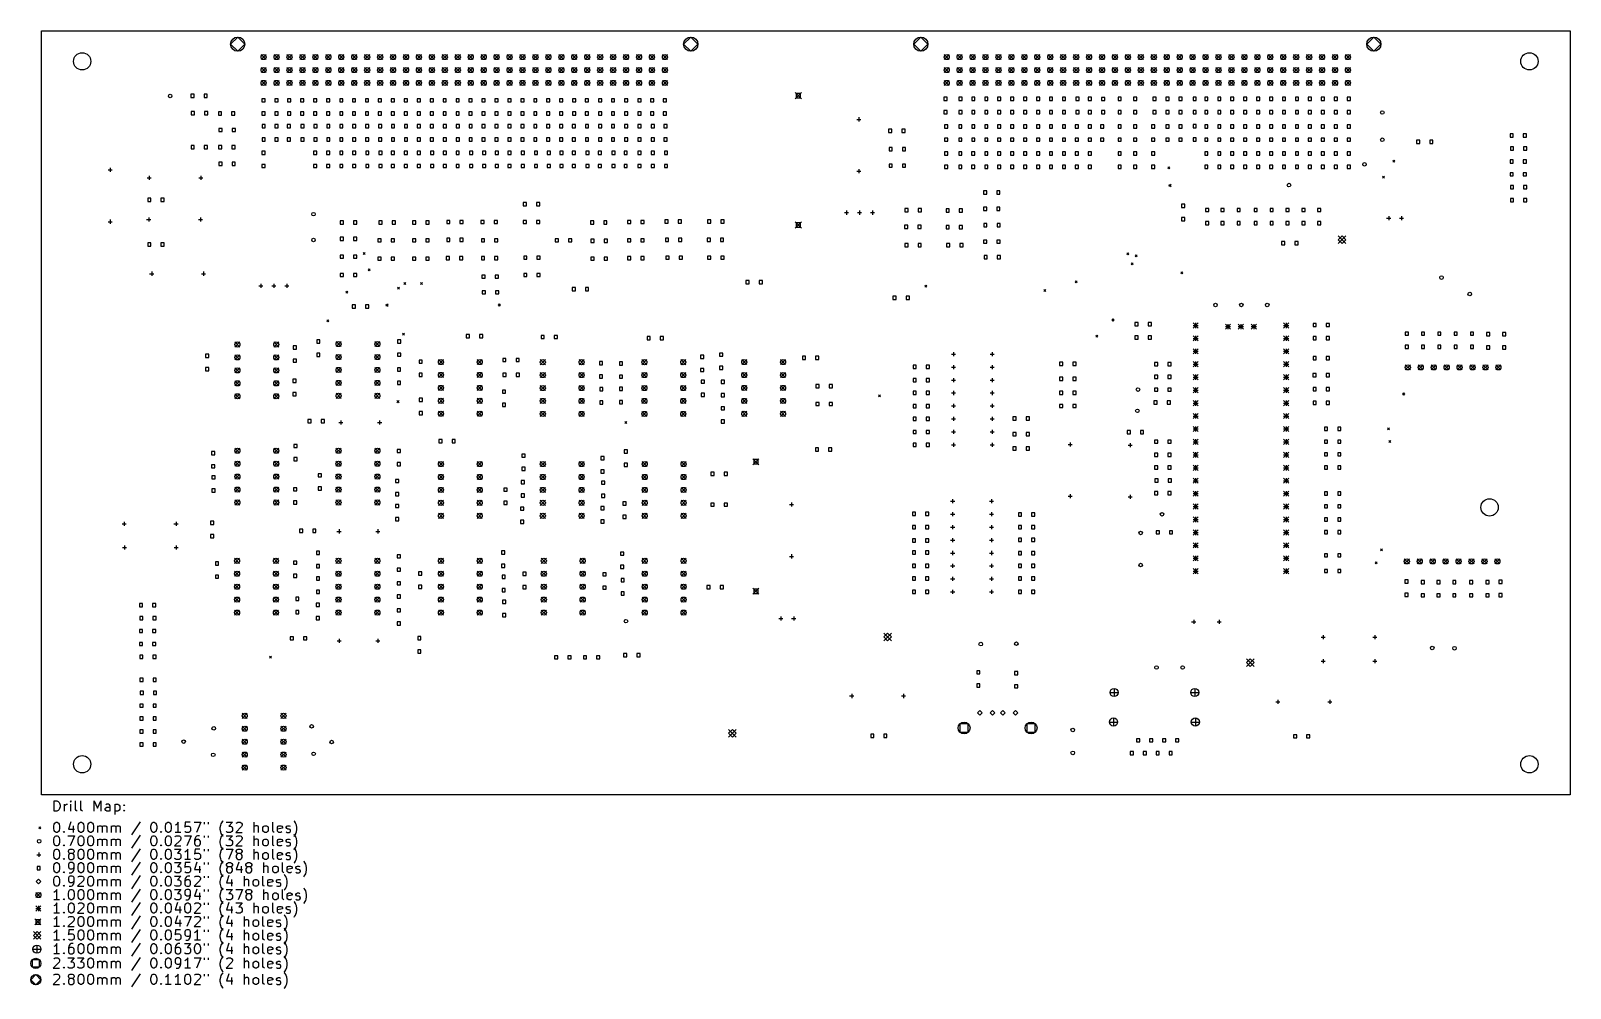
# Model space of a CAD drawing. Extents: x 62 to 364, y -235 to -47.
import ezdxf

# ---------------------------------------------------------------- set-up
doc = ezdxf.new("R2010")
doc.units = 0
doc.layers.add('BLACK', color=7, linetype='CONTINUOUS')

msp = doc.modelspace()

# ---------------------------------------------------------------- linework, layer by layer
at = {"layer": 'BLACK', "linetype": 'CONTINUOUS'}
for p, q in [((63.83, -47.43), (363.83, -47.43)), ((63.83, -197.43), (63.83, -47.43)), ((363.83, -47.43), (363.83, -197.43)), ((102.362, -48.6553), (100.962, -50.0553)), ((100.962, -50.0553), (102.362, -51.4553)), ((103.762, -50.0553), (102.362, -48.6553)), ((102.362, -51.4553), (103.762, -50.0553)), ((191.262, -48.6553), (189.862, -50.0553)), ((189.862, -50.0553), (191.262, -51.4553)), ((192.662, -50.0553), (191.262, -48.6553)), ((191.262, -51.4553), (192.662, -50.0553)), ((236.398, -48.6553), (234.998, -50.0553)), ((234.998, -50.0553), (236.398, -51.4553)), ((237.798, -50.0553), (236.398, -48.6553)), ((236.398, -51.4553), (237.798, -50.0553)), ((325.298, -48.6553), (323.898, -50.0553)), ((323.898, -50.0553), (325.298, -51.4553)), ((326.698, -50.0553), (325.298, -48.6553)), ((325.298, -51.4553), (326.698, -50.0553)), ((106.942, -52.0953), (107.942, -53.0953)), ((107.942, -52.0953), (106.942, -53.0953)), ((109.482, -52.0953), (110.482, -53.0953)), ((110.482, -52.0953), (109.482, -53.0953)), ((112.022, -52.0953), (113.022, -53.0953)), ((113.022, -52.0953), (112.022, -53.0953)), ((114.562, -52.0953), (115.562, -53.0953)), ((115.562, -52.0953), (114.562, -53.0953)), ((117.102, -52.0953), (118.102, -53.0953)), ((118.102, -52.0953), (117.102, -53.0953)), ((119.642, -52.0953), (120.642, -53.0953)), ((120.642, -52.0953), (119.642, -53.0953)), ((122.182, -52.0953), (123.182, -53.0953)), ((123.182, -52.0953), (122.182, -53.0953)), ((124.722, -52.0953), (125.722, -53.0953)), ((125.722, -52.0953), (124.722, -53.0953)), ((127.262, -52.0953), (128.262, -53.0953)), ((128.262, -52.0953), (127.262, -53.0953)), ((129.802, -52.0953), (130.802, -53.0953)), ((130.802, -52.0953), (129.802, -53.0953)), ((132.342, -52.0953), (133.342, -53.0953)), ((133.342, -52.0953), (132.342, -53.0953)), ((134.882, -52.0953), (135.882, -53.0953)), ((135.882, -52.0953), (134.882, -53.0953)), ((137.422, -52.0953), (138.422, -53.0953)), ((138.422, -52.0953), (137.422, -53.0953)), ((139.962, -52.0953), (140.962, -53.0953)), ((140.962, -52.0953), (139.962, -53.0953)), ((142.502, -52.0953), (143.502, -53.0953)), ((143.502, -52.0953), (142.502, -53.0953)), ((145.042, -52.0953), (146.042, -53.0953)), ((146.042, -52.0953), (145.042, -53.0953)), ((147.582, -52.0953), (148.582, -53.0953)), ((148.582, -52.0953), (147.582, -53.0953)), ((150.122, -52.0953), (151.122, -53.0953)), ((151.122, -52.0953), (150.122, -53.0953)), ((152.662, -52.0953), (153.662, -53.0953)), ((153.662, -52.0953), (152.662, -53.0953)), ((155.202, -52.0953), (156.202, -53.0953)), ((156.202, -52.0953), (155.202, -53.0953)), ((157.742, -52.0953), (158.742, -53.0953)), ((158.742, -52.0953), (157.742, -53.0953)), ((160.282, -52.0953), (161.282, -53.0953)), ((161.282, -52.0953), (160.282, -53.0953)), ((162.822, -52.0953), (163.822, -53.0953)), ((163.822, -52.0953), (162.822, -53.0953)), ((165.362, -52.0953), (166.362, -53.0953)), ((166.362, -52.0953), (165.362, -53.0953)), ((167.902, -52.0953), (168.902, -53.0953)), ((168.902, -52.0953), (167.902, -53.0953)), ((170.442, -52.0953), (171.442, -53.0953)), ((171.442, -52.0953), (170.442, -53.0953)), ((172.982, -52.0953), (173.982, -53.0953)), ((173.982, -52.0953), (172.982, -53.0953)), ((175.522, -52.0953), (176.522, -53.0953)), ((176.522, -52.0953), (175.522, -53.0953)), ((178.062, -52.0953), (179.062, -53.0953)), ((179.062, -52.0953), (178.062, -53.0953)), ((180.602, -52.0953), (181.602, -53.0953)), ((181.602, -52.0953), (180.602, -53.0953)), ((183.142, -52.0953), (184.142, -53.0953)), ((184.142, -52.0953), (183.142, -53.0953)), ((185.682, -52.0953), (186.682, -53.0953)), ((186.682, -52.0953), (185.682, -53.0953)), ((240.978, -52.0953), (241.978, -53.0953)), ((241.978, -52.0953), (240.978, -53.0953)), ((243.518, -52.0953), (244.518, -53.0953)), ((244.518, -52.0953), (243.518, -53.0953)), ((246.058, -52.0953), (247.058, -53.0953)), ((247.058, -52.0953), (246.058, -53.0953)), ((248.598, -52.0953), (249.598, -53.0953)), ((249.598, -52.0953), (248.598, -53.0953)), ((251.138, -52.0953), (252.138, -53.0953)), ((252.138, -52.0953), (251.138, -53.0953)), ((253.678, -52.0953), (254.678, -53.0953)), ((254.678, -52.0953), (253.678, -53.0953)), ((256.218, -52.0953), (257.218, -53.0953)), ((257.218, -52.0953), (256.218, -53.0953)), ((258.758, -52.0953), (259.758, -53.0953)), ((259.758, -52.0953), (258.758, -53.0953)), ((261.298, -52.0953), (262.298, -53.0953)), ((262.298, -52.0953), (261.298, -53.0953)), ((263.838, -52.0953), (264.838, -53.0953)), ((264.838, -52.0953), (263.838, -53.0953)), ((266.378, -52.0953), (267.378, -53.0953)), ((267.378, -52.0953), (266.378, -53.0953)), ((268.918, -52.0953), (269.918, -53.0953)), ((269.918, -52.0953), (268.918, -53.0953)), ((271.458, -52.0953), (272.458, -53.0953)), ((272.458, -52.0953), (271.458, -53.0953)), ((273.998, -52.0953), (274.998, -53.0953)), ((274.998, -52.0953), (273.998, -53.0953)), ((276.538, -52.0953), (277.538, -53.0953)), ((277.538, -52.0953), (276.538, -53.0953)), ((279.078, -52.0953), (280.078, -53.0953)), ((280.078, -52.0953), (279.078, -53.0953)), ((281.618, -52.0953), (282.618, -53.0953)), ((282.618, -52.0953), (281.618, -53.0953)), ((284.158, -52.0953), (285.158, -53.0953)), ((285.158, -52.0953), (284.158, -53.0953)), ((286.698, -52.0953), (287.698, -53.0953)), ((287.698, -52.0953), (286.698, -53.0953)), ((289.238, -52.0953), (290.238, -53.0953)), ((290.238, -52.0953), (289.238, -53.0953)), ((291.778, -52.0953), (292.778, -53.0953)), ((292.778, -52.0953), (291.778, -53.0953)), ((294.318, -52.0953), (295.318, -53.0953)), ((295.318, -52.0953), (294.318, -53.0953)), ((296.858, -52.0953), (297.858, -53.0953)), ((297.858, -52.0953), (296.858, -53.0953)), ((299.398, -52.0953), (300.398, -53.0953)), ((300.398, -52.0953), (299.398, -53.0953)), ((301.938, -52.0953), (302.938, -53.0953)), ((302.938, -52.0953), (301.938, -53.0953)), ((304.478, -52.0953), (305.478, -53.0953)), ((305.478, -52.0953), (304.478, -53.0953)), ((307.018, -52.0953), (308.018, -53.0953)), ((308.018, -52.0953), (307.018, -53.0953)), ((309.558, -52.0953), (310.558, -53.0953)), ((310.558, -52.0953), (309.558, -53.0953)), ((312.098, -52.0953), (313.098, -53.0953)), ((313.098, -52.0953), (312.098, -53.0953)), ((314.638, -52.0953), (315.638, -53.0953)), ((315.638, -52.0953), (314.638, -53.0953)), ((317.178, -52.0953), (318.178, -53.0953)), ((318.178, -52.0953), (317.178, -53.0953)), ((319.718, -52.0953), (320.718, -53.0953)), ((320.718, -52.0953), (319.718, -53.0953)), ((106.942, -54.6353), (107.942, -55.6353)), ((107.942, -54.6353), (106.942, -55.6353)), ((106.942, -57.1753), (107.942, -58.1753)), ((107.942, -57.1753), (106.942, -58.1753)), ((109.482, -54.6353), (110.482, -55.6353)), ((110.482, -54.6353), (109.482, -55.6353)), ((109.482, -57.1753), (110.482, -58.1753)), ((110.482, -57.1753), (109.482, -58.1753)), ((112.022, -54.6353), (113.022, -55.6353)), ((113.022, -54.6353), (112.022, -55.6353)), ((112.022, -57.1753), (113.022, -58.1753)), ((113.022, -57.1753), (112.022, -58.1753)), ((114.562, -54.6353), (115.562, -55.6353)), ((115.562, -54.6353), (114.562, -55.6353)), ((114.562, -57.1753), (115.562, -58.1753)), ((115.562, -57.1753), (114.562, -58.1753)), ((117.102, -54.6353), (118.102, -55.6353)), ((118.102, -54.6353), (117.102, -55.6353)), ((117.102, -57.1753), (118.102, -58.1753)), ((118.102, -57.1753), (117.102, -58.1753)), ((119.642, -54.6353), (120.642, -55.6353)), ((120.642, -54.6353), (119.642, -55.6353)), ((119.642, -57.1753), (120.642, -58.1753)), ((120.642, -57.1753), (119.642, -58.1753)), ((122.182, -54.6353), (123.182, -55.6353)), ((123.182, -54.6353), (122.182, -55.6353)), ((122.182, -57.1753), (123.182, -58.1753)), ((123.182, -57.1753), (122.182, -58.1753)), ((124.722, -54.6353), (125.722, -55.6353)), ((125.722, -54.6353), (124.722, -55.6353)), ((124.722, -57.1753), (125.722, -58.1753)), ((125.722, -57.1753), (124.722, -58.1753)), ((127.262, -54.6353), (128.262, -55.6353)), ((128.262, -54.6353), (127.262, -55.6353)), ((127.262, -57.1753), (128.262, -58.1753)), ((128.262, -57.1753), (127.262, -58.1753)), ((129.802, -54.6353), (130.802, -55.6353)), ((130.802, -54.6353), (129.802, -55.6353)), ((129.802, -57.1753), (130.802, -58.1753)), ((130.802, -57.1753), (129.802, -58.1753)), ((132.342, -54.6353), (133.342, -55.6353)), ((133.342, -54.6353), (132.342, -55.6353)), ((132.342, -57.1753), (133.342, -58.1753)), ((133.342, -57.1753), (132.342, -58.1753)), ((134.882, -54.6353), (135.882, -55.6353)), ((135.882, -54.6353), (134.882, -55.6353)), ((134.882, -57.1753), (135.882, -58.1753)), ((135.882, -57.1753), (134.882, -58.1753)), ((137.422, -54.6353), (138.422, -55.6353)), ((138.422, -54.6353), (137.422, -55.6353)), ((137.422, -57.1753), (138.422, -58.1753)), ((138.422, -57.1753), (137.422, -58.1753)), ((139.962, -54.6353), (140.962, -55.6353)), ((140.962, -54.6353), (139.962, -55.6353)), ((139.962, -57.1753), (140.962, -58.1753)), ((140.962, -57.1753), (139.962, -58.1753)), ((142.502, -54.6353), (143.502, -55.6353)), ((143.502, -54.6353), (142.502, -55.6353)), ((142.502, -57.1753), (143.502, -58.1753)), ((143.502, -57.1753), (142.502, -58.1753)), ((145.042, -54.6353), (146.042, -55.6353)), ((146.042, -54.6353), (145.042, -55.6353)), ((145.042, -57.1753), (146.042, -58.1753)), ((146.042, -57.1753), (145.042, -58.1753)), ((147.582, -54.6353), (148.582, -55.6353)), ((148.582, -54.6353), (147.582, -55.6353)), ((147.582, -57.1753), (148.582, -58.1753)), ((148.582, -57.1753), (147.582, -58.1753)), ((150.122, -54.6353), (151.122, -55.6353)), ((151.122, -54.6353), (150.122, -55.6353)), ((150.122, -57.1753), (151.122, -58.1753)), ((151.122, -57.1753), (150.122, -58.1753)), ((152.662, -54.6353), (153.662, -55.6353)), ((153.662, -54.6353), (152.662, -55.6353)), ((152.662, -57.1753), (153.662, -58.1753)), ((153.662, -57.1753), (152.662, -58.1753)), ((155.202, -54.6353), (156.202, -55.6353)), ((156.202, -54.6353), (155.202, -55.6353)), ((155.202, -57.1753), (156.202, -58.1753)), ((156.202, -57.1753), (155.202, -58.1753)), ((157.742, -54.6353), (158.742, -55.6353)), ((158.742, -54.6353), (157.742, -55.6353)), ((157.742, -57.1753), (158.742, -58.1753)), ((158.742, -57.1753), (157.742, -58.1753)), ((160.282, -54.6353), (161.282, -55.6353)), ((161.282, -54.6353), (160.282, -55.6353)), ((160.282, -57.1753), (161.282, -58.1753)), ((161.282, -57.1753), (160.282, -58.1753)), ((162.822, -54.6353), (163.822, -55.6353)), ((163.822, -54.6353), (162.822, -55.6353)), ((162.822, -57.1753), (163.822, -58.1753)), ((163.822, -57.1753), (162.822, -58.1753)), ((165.362, -54.6353), (166.362, -55.6353)), ((166.362, -54.6353), (165.362, -55.6353)), ((165.362, -57.1753), (166.362, -58.1753)), ((166.362, -57.1753), (165.362, -58.1753)), ((167.902, -54.6353), (168.902, -55.6353)), ((168.902, -54.6353), (167.902, -55.6353)), ((167.902, -57.1753), (168.902, -58.1753)), ((168.902, -57.1753), (167.902, -58.1753)), ((170.442, -54.6353), (171.442, -55.6353)), ((171.442, -54.6353), (170.442, -55.6353)), ((170.442, -57.1753), (171.442, -58.1753)), ((171.442, -57.1753), (170.442, -58.1753)), ((172.982, -54.6353), (173.982, -55.6353)), ((173.982, -54.6353), (172.982, -55.6353)), ((172.982, -57.1753), (173.982, -58.1753)), ((173.982, -57.1753), (172.982, -58.1753)), ((175.522, -54.6353), (176.522, -55.6353)), ((176.522, -54.6353), (175.522, -55.6353)), ((175.522, -57.1753), (176.522, -58.1753)), ((176.522, -57.1753), (175.522, -58.1753)), ((178.062, -54.6353), (179.062, -55.6353)), ((179.062, -54.6353), (178.062, -55.6353)), ((178.062, -57.1753), (179.062, -58.1753)), ((179.062, -57.1753), (178.062, -58.1753)), ((180.602, -54.6353), (181.602, -55.6353)), ((181.602, -54.6353), (180.602, -55.6353)), ((180.602, -57.1753), (181.602, -58.1753)), ((181.602, -57.1753), (180.602, -58.1753)), ((183.142, -54.6353), (184.142, -55.6353)), ((184.142, -54.6353), (183.142, -55.6353)), ((183.142, -57.1753), (184.142, -58.1753)), ((184.142, -57.1753), (183.142, -58.1753)), ((185.682, -54.6353), (186.682, -55.6353)), ((186.682, -54.6353), (185.682, -55.6353)), ((185.682, -57.1753), (186.682, -58.1753)), ((186.682, -57.1753), (185.682, -58.1753)), ((240.978, -54.6353), (241.978, -55.6353)), ((241.978, -54.6353), (240.978, -55.6353)), ((240.978, -57.1753), (241.978, -58.1753)), ((241.978, -57.1753), (240.978, -58.1753)), ((243.518, -54.6353), (244.518, -55.6353)), ((244.518, -54.6353), (243.518, -55.6353)), ((243.518, -57.1753), (244.518, -58.1753)), ((244.518, -57.1753), (243.518, -58.1753)), ((246.058, -54.6353), (247.058, -55.6353)), ((247.058, -54.6353), (246.058, -55.6353)), ((246.058, -57.1753), (247.058, -58.1753)), ((247.058, -57.1753), (246.058, -58.1753)), ((248.598, -54.6353), (249.598, -55.6353)), ((249.598, -54.6353), (248.598, -55.6353)), ((248.598, -57.1753), (249.598, -58.1753)), ((249.598, -57.1753), (248.598, -58.1753)), ((251.138, -54.6353), (252.138, -55.6353)), ((252.138, -54.6353), (251.138, -55.6353)), ((251.138, -57.1753), (252.138, -58.1753)), ((252.138, -57.1753), (251.138, -58.1753)), ((253.678, -54.6353), (254.678, -55.6353)), ((254.678, -54.6353), (253.678, -55.6353)), ((253.678, -57.1753), (254.678, -58.1753)), ((254.678, -57.1753), (253.678, -58.1753)), ((256.218, -54.6353), (257.218, -55.6353)), ((257.218, -54.6353), (256.218, -55.6353)), ((256.218, -57.1753), (257.218, -58.1753)), ((257.218, -57.1753), (256.218, -58.1753)), ((258.758, -54.6353), (259.758, -55.6353)), ((259.758, -54.6353), (258.758, -55.6353)), ((258.758, -57.1753), (259.758, -58.1753)), ((259.758, -57.1753), (258.758, -58.1753)), ((261.298, -54.6353), (262.298, -55.6353)), ((262.298, -54.6353), (261.298, -55.6353)), ((261.298, -57.1753), (262.298, -58.1753)), ((262.298, -57.1753), (261.298, -58.1753)), ((263.838, -54.6353), (264.838, -55.6353)), ((264.838, -54.6353), (263.838, -55.6353)), ((263.838, -57.1753), (264.838, -58.1753)), ((264.838, -57.1753), (263.838, -58.1753)), ((266.378, -54.6353), (267.378, -55.6353)), ((267.378, -54.6353), (266.378, -55.6353)), ((266.378, -57.1753), (267.378, -58.1753)), ((267.378, -57.1753), (266.378, -58.1753)), ((268.918, -54.6353), (269.918, -55.6353)), ((269.918, -54.6353), (268.918, -55.6353)), ((268.918, -57.1753), (269.918, -58.1753)), ((269.918, -57.1753), (268.918, -58.1753)), ((271.458, -54.6353), (272.458, -55.6353)), ((272.458, -54.6353), (271.458, -55.6353)), ((271.458, -57.1753), (272.458, -58.1753)), ((272.458, -57.1753), (271.458, -58.1753)), ((273.998, -54.6353), (274.998, -55.6353)), ((274.998, -54.6353), (273.998, -55.6353)), ((273.998, -57.1753), (274.998, -58.1753)), ((274.998, -57.1753), (273.998, -58.1753)), ((276.538, -54.6353), (277.538, -55.6353)), ((277.538, -54.6353), (276.538, -55.6353)), ((276.538, -57.1753), (277.538, -58.1753)), ((277.538, -57.1753), (276.538, -58.1753)), ((279.078, -54.6353), (280.078, -55.6353)), ((280.078, -54.6353), (279.078, -55.6353)), ((279.078, -57.1753), (280.078, -58.1753)), ((280.078, -57.1753), (279.078, -58.1753)), ((281.618, -54.6353), (282.618, -55.6353)), ((282.618, -54.6353), (281.618, -55.6353)), ((281.618, -57.1753), (282.618, -58.1753)), ((282.618, -57.1753), (281.618, -58.1753)), ((284.158, -54.6353), (285.158, -55.6353)), ((285.158, -54.6353), (284.158, -55.6353)), ((284.158, -57.1753), (285.158, -58.1753)), ((285.158, -57.1753), (284.158, -58.1753)), ((286.698, -54.6353), (287.698, -55.6353)), ((287.698, -54.6353), (286.698, -55.6353)), ((286.698, -57.1753), (287.698, -58.1753)), ((287.698, -57.1753), (286.698, -58.1753)), ((289.238, -54.6353), (290.238, -55.6353)), ((290.238, -54.6353), (289.238, -55.6353)), ((289.238, -57.1753), (290.238, -58.1753)), ((290.238, -57.1753), (289.238, -58.1753)), ((291.778, -54.6353), (292.778, -55.6353)), ((292.778, -54.6353), (291.778, -55.6353)), ((291.778, -57.1753), (292.778, -58.1753)), ((292.778, -57.1753), (291.778, -58.1753)), ((294.318, -54.6353), (295.318, -55.6353)), ((295.318, -54.6353), (294.318, -55.6353)), ((294.318, -57.1753), (295.318, -58.1753)), ((295.318, -57.1753), (294.318, -58.1753)), ((296.858, -54.6353), (297.858, -55.6353)), ((297.858, -54.6353), (296.858, -55.6353)), ((296.858, -57.1753), (297.858, -58.1753)), ((297.858, -57.1753), (296.858, -58.1753)), ((299.398, -54.6353), (300.398, -55.6353)), ((300.398, -54.6353), (299.398, -55.6353)), ((299.398, -57.1753), (300.398, -58.1753)), ((300.398, -57.1753), (299.398, -58.1753)), ((301.938, -54.6353), (302.938, -55.6353)), ((302.938, -54.6353), (301.938, -55.6353)), ((301.938, -57.1753), (302.938, -58.1753)), ((302.938, -57.1753), (301.938, -58.1753)), ((304.478, -54.6353), (305.478, -55.6353)), ((305.478, -54.6353), (304.478, -55.6353)), ((304.478, -57.1753), (305.478, -58.1753)), ((305.478, -57.1753), (304.478, -58.1753)), ((307.018, -54.6353), (308.018, -55.6353)), ((308.018, -54.6353), (307.018, -55.6353)), ((307.018, -57.1753), (308.018, -58.1753)), ((308.018, -57.1753), (307.018, -58.1753)), ((309.558, -54.6353), (310.558, -55.6353)), ((310.558, -54.6353), (309.558, -55.6353)), ((309.558, -57.1753), (310.558, -58.1753)), ((310.558, -57.1753), (309.558, -58.1753)), ((312.098, -54.6353), (313.098, -55.6353)), ((313.098, -54.6353), (312.098, -55.6353)), ((312.098, -57.1753), (313.098, -58.1753)), ((313.098, -57.1753), (312.098, -58.1753)), ((314.638, -54.6353), (315.638, -55.6353)), ((315.638, -54.6353), (314.638, -55.6353)), ((314.638, -57.1753), (315.638, -58.1753)), ((315.638, -57.1753), (314.638, -58.1753)), ((317.178, -54.6353), (318.178, -55.6353)), ((318.178, -54.6353), (317.178, -55.6353)), ((317.178, -57.1753), (318.178, -58.1753)), ((318.178, -57.1753), (317.178, -58.1753)), ((319.718, -54.6353), (320.718, -55.6353)), ((320.718, -54.6353), (319.718, -55.6353)), ((319.718, -57.1753), (320.718, -58.1753)), ((320.718, -57.1753), (319.718, -58.1753)), ((93.7778, -59.9005), (93.1414, -59.9005)), ((93.1414, -59.9005), (93.1414, -60.5369)), ((93.7778, -60.5369), (93.7778, -59.9005)), ((96.3778, -59.9005), (95.7414, -59.9005)), ((95.7414, -59.9005), (95.7414, -60.5369)), ((96.3778, -60.5369), (96.3778, -59.9005)), ((211.769, -59.5726), (212.969, -60.7726)), ((212.969, -59.5726), (211.769, -60.7726)), ((212.794, -59.7483), (211.945, -59.7483)), ((211.945, -59.7483), (211.945, -60.5969)), ((212.794, -60.5969), (212.794, -59.7483)), ((93.1414, -60.5369), (93.7778, -60.5369)), ((93.8878, -63.2905), (93.2514, -63.2905)), ((93.2514, -63.2905), (93.2514, -63.9269)), ((93.8878, -63.9269), (93.8878, -63.2905)), ((95.7414, -60.5369), (96.3778, -60.5369)), ((96.4878, -63.2905), (95.8514, -63.2905)), ((95.8514, -63.2905), (95.8514, -63.9269)), ((96.4878, -63.9269), (96.4878, -63.2905)), ((99.1978, -63.3305), (98.5614, -63.3305)), ((98.5614, -63.3305), (98.5614, -63.9669)), ((99.1978, -63.9669), (99.1978, -63.3305)), ((101.798, -63.3305), (101.161, -63.3305)), ((101.161, -63.3305), (101.161, -63.9669)), ((101.798, -63.9669), (101.798, -63.3305)), ((107.748, -60.7605), (107.111, -60.7605)), ((107.111, -60.7605), (107.111, -61.3969)), ((107.111, -61.3969), (107.748, -61.3969)), ((107.748, -63.3605), (107.111, -63.3605)), ((107.111, -63.3605), (107.111, -63.9969)), ((107.748, -61.3969), (107.748, -60.7605)), ((107.748, -63.9969), (107.748, -63.3605)), ((110.278, -60.7605), (109.641, -60.7605)), ((109.641, -60.7605), (109.641, -61.3969)), ((109.641, -61.3969), (110.278, -61.3969)), ((110.278, -63.3605), (109.641, -63.3605)), ((109.641, -63.3605), (109.641, -63.9969)), ((110.278, -61.3969), (110.278, -60.7605)), ((110.278, -63.9969), (110.278, -63.3605)), ((112.792, -60.7605), (112.156, -60.7605)), ((112.156, -60.7605), (112.156, -61.3969)), ((112.156, -61.3969), (112.792, -61.3969)), ((112.792, -63.3605), (112.156, -63.3605)), ((112.156, -63.3605), (112.156, -63.9969)), ((112.792, -61.3969), (112.792, -60.7605)), ((112.792, -63.9969), (112.792, -63.3605)), ((115.334, -60.7605), (114.697, -60.7605)), ((114.697, -60.7605), (114.697, -61.3969)), ((114.697, -61.3969), (115.334, -61.3969)), ((115.334, -63.3605), (114.697, -63.3605)), ((114.697, -63.3605), (114.697, -63.9969)), ((115.334, -61.3969), (115.334, -60.7605)), ((115.334, -63.9969), (115.334, -63.3605)), ((117.875, -60.7605), (117.239, -60.7605)), ((117.239, -60.7605), (117.239, -61.3969)), ((117.239, -61.3969), (117.875, -61.3969)), ((117.875, -63.3605), (117.239, -63.3605)), ((117.239, -63.3605), (117.239, -63.9969)), ((117.875, -61.3969), (117.875, -60.7605)), ((117.875, -63.9969), (117.875, -63.3605)), ((120.416, -60.7605), (119.78, -60.7605)), ((119.78, -60.7605), (119.78, -61.3969)), ((119.78, -61.3969), (120.416, -61.3969)), ((120.416, -63.3605), (119.78, -63.3605)), ((119.78, -63.3605), (119.78, -63.9969)), ((120.416, -61.3969), (120.416, -60.7605)), ((120.416, -63.9969), (120.416, -63.3605)), ((122.998, -60.7605), (122.361, -60.7605)), ((122.361, -60.7605), (122.361, -61.3969)), ((122.361, -61.3969), (122.998, -61.3969)), ((122.998, -63.3605), (122.361, -63.3605)), ((122.361, -63.3605), (122.361, -63.9969)), ((122.998, -61.3969), (122.998, -60.7605)), ((122.998, -63.9969), (122.998, -63.3605)), ((125.499, -60.7605), (124.863, -60.7605)), ((124.863, -60.7605), (124.863, -61.3969)), ((124.863, -61.3969), (125.499, -61.3969)), ((125.499, -63.3605), (124.863, -63.3605)), ((124.863, -63.3605), (124.863, -63.9969)), ((125.499, -61.3969), (125.499, -60.7605)), ((125.499, -63.9969), (125.499, -63.3605)), ((128.041, -60.7605), (127.404, -60.7605)), ((127.404, -60.7605), (127.404, -61.3969)), ((127.404, -61.3969), (128.041, -61.3969)), ((128.041, -63.3605), (127.404, -63.3605)), ((127.404, -63.3605), (127.404, -63.9969)), ((128.041, -61.3969), (128.041, -60.7605)), ((128.041, -63.9969), (128.041, -63.3605)), ((130.582, -60.7605), (129.946, -60.7605)), ((129.946, -60.7605), (129.946, -61.3969)), ((129.946, -61.3969), (130.582, -61.3969)), ((130.582, -63.3605), (129.946, -63.3605)), ((129.946, -63.3605), (129.946, -63.9969)), ((130.582, -61.3969), (130.582, -60.7605)), ((130.582, -63.9969), (130.582, -63.3605)), ((133.124, -60.7605), (132.487, -60.7605)), ((132.487, -60.7605), (132.487, -61.3969)), ((132.487, -61.3969), (133.124, -61.3969)), ((133.124, -63.3605), (132.487, -63.3605)), ((132.487, -63.3605), (132.487, -63.9969)), ((133.124, -61.3969), (133.124, -60.7605)), ((133.124, -63.9969), (133.124, -63.3605)), ((135.665, -60.7605), (135.029, -60.7605)), ((135.029, -60.7605), (135.029, -61.3969)), ((135.029, -61.3969), (135.665, -61.3969)), ((135.665, -63.3605), (135.029, -63.3605)), ((135.029, -63.3605), (135.029, -63.9969)), ((135.665, -61.3969), (135.665, -60.7605)), ((135.665, -63.9969), (135.665, -63.3605)), ((138.206, -60.7605), (137.57, -60.7605)), ((137.57, -60.7605), (137.57, -61.3969)), ((137.57, -61.3969), (138.206, -61.3969)), ((138.206, -63.3605), (137.57, -63.3605)), ((137.57, -63.3605), (137.57, -63.9969)), ((138.206, -61.3969), (138.206, -60.7605)), ((138.206, -63.9969), (138.206, -63.3605)), ((140.748, -60.7605), (140.111, -60.7605)), ((140.111, -60.7605), (140.111, -61.3969)), ((140.111, -61.3969), (140.748, -61.3969)), ((140.748, -63.3605), (140.111, -63.3605)), ((140.111, -63.3605), (140.111, -63.9969)), ((140.748, -61.3969), (140.748, -60.7605)), ((140.748, -63.9969), (140.748, -63.3605)), ((143.289, -60.7605), (142.653, -60.7605)), ((142.653, -60.7605), (142.653, -61.3969)), ((142.653, -61.3969), (143.289, -61.3969)), ((143.289, -63.3605), (142.653, -63.3605)), ((142.653, -63.3605), (142.653, -63.9969)), ((143.289, -61.3969), (143.289, -60.7605)), ((143.289, -63.9969), (143.289, -63.3605)), ((145.831, -60.7605), (145.194, -60.7605)), ((145.194, -60.7605), (145.194, -61.3969)), ((145.194, -61.3969), (145.831, -61.3969)), ((145.831, -63.3605), (145.194, -63.3605)), ((145.194, -63.3605), (145.194, -63.9969)), ((145.831, -61.3969), (145.831, -60.7605)), ((145.831, -63.9969), (145.831, -63.3605)), ((148.372, -60.7605), (147.736, -60.7605)), ((147.736, -60.7605), (147.736, -61.3969)), ((147.736, -61.3969), (148.372, -61.3969)), ((148.372, -63.3605), (147.736, -63.3605)), ((147.736, -63.3605), (147.736, -63.9969)), ((148.372, -61.3969), (148.372, -60.7605)), ((148.372, -63.9969), (148.372, -63.3605)), ((150.913, -60.7605), (150.277, -60.7605)), ((150.277, -60.7605), (150.277, -61.3969)), ((150.277, -61.3969), (150.913, -61.3969)), ((150.913, -63.3605), (150.277, -63.3605)), ((150.277, -63.3605), (150.277, -63.9969)), ((150.913, -61.3969), (150.913, -60.7605)), ((150.913, -63.9969), (150.913, -63.3605)), ((153.455, -60.7605), (152.818, -60.7605)), ((152.818, -60.7605), (152.818, -61.3969)), ((152.818, -61.3969), (153.455, -61.3969)), ((153.455, -63.3605), (152.818, -63.3605)), ((152.818, -63.3605), (152.818, -63.9969)), ((153.455, -61.3969), (153.455, -60.7605)), ((153.455, -63.9969), (153.455, -63.3605)), ((155.995, -60.7605), (155.358, -60.7605)), ((155.358, -60.7605), (155.358, -61.3969)), ((155.358, -61.3969), (155.995, -61.3969)), ((155.995, -63.3605), (155.358, -63.3605)), ((155.358, -63.3605), (155.358, -63.9969)), ((155.995, -61.3969), (155.995, -60.7605)), ((155.995, -63.9969), (155.995, -63.3605)), ((158.535, -60.7605), (157.898, -60.7605)), ((157.898, -60.7605), (157.898, -61.3969)), ((157.898, -61.3969), (158.535, -61.3969)), ((158.535, -63.3605), (157.898, -63.3605)), ((157.898, -63.3605), (157.898, -63.9969)), ((158.535, -61.3969), (158.535, -60.7605)), ((158.535, -63.9969), (158.535, -63.3605)), ((161.075, -60.7605), (160.438, -60.7605)), ((160.438, -60.7605), (160.438, -61.3969)), ((160.438, -61.3969), (161.075, -61.3969)), ((161.075, -63.3605), (160.438, -63.3605)), ((160.438, -63.3605), (160.438, -63.9969)), ((161.075, -61.3969), (161.075, -60.7605)), ((161.075, -63.9969), (161.075, -63.3605)), ((163.615, -60.7605), (162.978, -60.7605)), ((162.978, -60.7605), (162.978, -61.3969)), ((162.978, -61.3969), (163.615, -61.3969)), ((163.615, -63.3605), (162.978, -63.3605)), ((162.978, -63.3605), (162.978, -63.9969)), ((163.615, -61.3969), (163.615, -60.7605)), ((163.615, -63.9969), (163.615, -63.3605)), ((166.155, -60.7605), (165.518, -60.7605)), ((165.518, -60.7605), (165.518, -61.3969)), ((165.518, -61.3969), (166.155, -61.3969)), ((166.155, -63.3605), (165.518, -63.3605)), ((165.518, -63.3605), (165.518, -63.9969)), ((166.155, -61.3969), (166.155, -60.7605)), ((166.155, -63.9969), (166.155, -63.3605)), ((168.708, -60.7605), (168.071, -60.7605)), ((168.071, -60.7605), (168.071, -61.3969)), ((168.071, -61.3969), (168.708, -61.3969)), ((168.708, -63.3605), (168.071, -63.3605)), ((168.071, -63.3605), (168.071, -63.9969)), ((168.708, -61.3969), (168.708, -60.7605)), ((168.708, -63.9969), (168.708, -63.3605)), ((171.188, -60.7605), (170.551, -60.7605)), ((170.551, -60.7605), (170.551, -61.3969)), ((170.551, -61.3969), (171.188, -61.3969)), ((171.188, -63.3605), (170.551, -63.3605)), ((170.551, -63.3605), (170.551, -63.9969)), ((171.188, -61.3969), (171.188, -60.7605)), ((171.188, -63.9969), (171.188, -63.3605)), ((173.796, -60.7605), (173.16, -60.7605)), ((173.16, -60.7605), (173.16, -61.3969)), ((173.16, -61.3969), (173.796, -61.3969)), ((173.796, -63.3605), (173.16, -63.3605)), ((173.16, -63.3605), (173.16, -63.9969)), ((173.796, -61.3969), (173.796, -60.7605)), ((173.796, -63.9969), (173.796, -63.3605)), ((176.308, -60.7605), (175.671, -60.7605)), ((175.671, -60.7605), (175.671, -61.3969)), ((175.671, -61.3969), (176.308, -61.3969)), ((176.308, -63.3605), (175.671, -63.3605)), ((175.671, -63.3605), (175.671, -63.9969)), ((176.308, -61.3969), (176.308, -60.7605)), ((176.308, -63.9969), (176.308, -63.3605)), ((178.908, -60.7605), (178.271, -60.7605)), ((178.271, -60.7605), (178.271, -61.3969)), ((178.271, -61.3969), (178.908, -61.3969)), ((178.908, -63.3605), (178.271, -63.3605)), ((178.271, -63.3605), (178.271, -63.9969)), ((178.908, -61.3969), (178.908, -60.7605)), ((178.908, -63.9969), (178.908, -63.3605)), ((181.508, -60.7605), (180.871, -60.7605)), ((180.871, -60.7605), (180.871, -61.3969)), ((180.871, -61.3969), (181.508, -61.3969)), ((181.508, -63.3605), (180.871, -63.3605)), ((180.871, -63.3605), (180.871, -63.9969)), ((181.508, -61.3969), (181.508, -60.7605)), ((181.508, -63.9969), (181.508, -63.3605)), ((184.008, -60.7605), (183.371, -60.7605)), ((183.371, -60.7605), (183.371, -61.3969)), ((183.371, -61.3969), (184.008, -61.3969)), ((184.008, -63.3605), (183.371, -63.3605)), ((183.371, -63.3605), (183.371, -63.9969)), ((184.008, -61.3969), (184.008, -60.7605)), ((184.008, -63.9969), (184.008, -63.3605)), ((186.508, -60.7605), (185.871, -60.7605)), ((185.871, -60.7605), (185.871, -61.3969)), ((185.871, -61.3969), (186.508, -61.3969)), ((186.508, -63.3605), (185.871, -63.3605)), ((185.871, -63.3605), (185.871, -63.9969)), ((186.508, -61.3969), (186.508, -60.7605)), ((186.508, -63.9969), (186.508, -63.3605)), ((211.945, -60.5969), (212.794, -60.5969)), ((241.579, -60.4759), (240.943, -60.4759)), ((240.943, -60.4759), (240.943, -61.1123)), ((240.943, -61.1123), (241.579, -61.1123)), ((241.579, -63.0759), (240.943, -63.0759)), ((240.943, -63.0759), (240.943, -63.7123)), ((241.579, -61.1123), (241.579, -60.4759)), ((241.579, -63.7123), (241.579, -63.0759)), ((244.488, -60.4759), (243.852, -60.4759)), ((243.852, -60.4759), (243.852, -61.1123)), ((243.852, -61.1123), (244.488, -61.1123)), ((244.488, -63.0759), (243.852, -63.0759)), ((243.852, -63.0759), (243.852, -63.7123)), ((244.488, -61.1123), (244.488, -60.4759)), ((244.488, -63.7123), (244.488, -63.0759)), ((247.028, -60.4759), (246.392, -60.4759)), ((246.392, -60.4759), (246.392, -61.1123)), ((246.392, -61.1123), (247.028, -61.1123)), ((247.028, -63.0759), (246.392, -63.0759)), ((246.392, -63.0759), (246.392, -63.7123)), ((247.028, -61.1123), (247.028, -60.4759)), ((247.028, -63.7123), (247.028, -63.0759)), ((249.568, -60.4759), (248.932, -60.4759)), ((248.932, -60.4759), (248.932, -61.1123)), ((248.932, -61.1123), (249.568, -61.1123)), ((249.568, -63.0759), (248.932, -63.0759)), ((248.932, -63.0759), (248.932, -63.7123)), ((249.568, -61.1123), (249.568, -60.4759)), ((249.568, -63.7123), (249.568, -63.0759)), ((252.108, -60.4759), (251.472, -60.4759)), ((251.472, -60.4759), (251.472, -61.1123)), ((251.472, -61.1123), (252.108, -61.1123)), ((252.108, -63.0759), (251.472, -63.0759)), ((251.472, -63.0759), (251.472, -63.7123)), ((252.108, -61.1123), (252.108, -60.4759)), ((252.108, -63.7123), (252.108, -63.0759)), ((254.648, -60.4759), (254.012, -60.4759)), ((254.012, -60.4759), (254.012, -61.1123)), ((254.012, -61.1123), (254.648, -61.1123)), ((254.648, -63.0759), (254.012, -63.0759)), ((254.012, -63.0759), (254.012, -63.7123)), ((254.648, -61.1123), (254.648, -60.4759)), ((254.648, -63.7123), (254.648, -63.0759)), ((257.188, -60.4759), (256.552, -60.4759)), ((256.552, -60.4759), (256.552, -61.1123)), ((256.552, -61.1123), (257.188, -61.1123)), ((257.188, -63.0759), (256.552, -63.0759)), ((256.552, -63.0759), (256.552, -63.7123)), ((257.188, -61.1123), (257.188, -60.4759)), ((257.188, -63.7123), (257.188, -63.0759)), ((259.728, -60.4759), (259.092, -60.4759)), ((259.092, -60.4759), (259.092, -61.1123)), ((259.092, -61.1123), (259.728, -61.1123)), ((259.728, -63.0759), (259.092, -63.0759)), ((259.092, -63.0759), (259.092, -63.7123)), ((259.728, -61.1123), (259.728, -60.4759)), ((259.728, -63.7123), (259.728, -63.0759)), ((262.268, -60.4759), (261.632, -60.4759)), ((261.632, -60.4759), (261.632, -61.1123)), ((261.632, -61.1123), (262.268, -61.1123)), ((262.268, -63.0759), (261.632, -63.0759)), ((261.632, -63.0759), (261.632, -63.7123)), ((262.268, -61.1123), (262.268, -60.4759)), ((262.268, -63.7123), (262.268, -63.0759)), ((264.808, -60.4759), (264.172, -60.4759)), ((264.172, -60.4759), (264.172, -61.1123)), ((264.172, -61.1123), (264.808, -61.1123)), ((264.808, -63.0759), (264.172, -63.0759)), ((264.172, -63.0759), (264.172, -63.7123)), ((264.808, -61.1123), (264.808, -60.4759)), ((264.808, -63.7123), (264.808, -63.0759)), ((267.479, -60.4759), (266.843, -60.4759)), ((266.843, -60.4759), (266.843, -61.1123)), ((266.843, -61.1123), (267.479, -61.1123)), ((267.479, -63.0759), (266.843, -63.0759)), ((266.843, -63.0759), (266.843, -63.7123)), ((267.479, -61.1123), (267.479, -60.4759)), ((267.479, -63.7123), (267.479, -63.0759)), ((269.888, -60.4759), (269.252, -60.4759)), ((269.252, -60.4759), (269.252, -61.1123)), ((269.252, -61.1123), (269.888, -61.1123)), ((269.888, -63.0759), (269.252, -63.0759)), ((269.252, -63.0759), (269.252, -63.7123)), ((269.888, -61.1123), (269.888, -60.4759)), ((269.888, -63.7123), (269.888, -63.0759)), ((272.479, -60.5081), (271.843, -60.5081)), ((271.843, -60.5081), (271.843, -61.1445)), ((271.843, -61.1445), (272.479, -61.1445)), ((272.479, -63.1081), (271.843, -63.1081)), ((271.843, -63.1081), (271.843, -63.7445)), ((272.479, -61.1445), (272.479, -60.5081)), ((272.479, -63.7445), (272.479, -63.1081)), ((275.73, -60.4759), (275.094, -60.4759)), ((275.094, -60.4759), (275.094, -61.1123)), ((275.094, -61.1123), (275.73, -61.1123)), ((275.73, -63.0759), (275.094, -63.0759)), ((275.094, -63.0759), (275.094, -63.7123)), ((275.73, -61.1123), (275.73, -60.4759)), ((275.73, -63.7123), (275.73, -63.0759)), ((278.778, -60.4759), (278.142, -60.4759)), ((278.142, -60.4759), (278.142, -61.1123)), ((278.142, -61.1123), (278.778, -61.1123)), ((278.778, -63.0759), (278.142, -63.0759)), ((278.142, -63.0759), (278.142, -63.7123)), ((278.778, -61.1123), (278.778, -60.4759)), ((278.778, -63.7123), (278.778, -63.0759)), ((282.588, -60.4759), (281.952, -60.4759)), ((281.952, -60.4759), (281.952, -61.1123)), ((281.952, -61.1123), (282.588, -61.1123)), ((282.588, -63.0759), (281.952, -63.0759)), ((281.952, -63.0759), (281.952, -63.7123)), ((282.588, -61.1123), (282.588, -60.4759)), ((282.588, -63.7123), (282.588, -63.0759)), ((285.128, -60.4759), (284.492, -60.4759)), ((284.492, -60.4759), (284.492, -61.1123)), ((284.492, -61.1123), (285.128, -61.1123)), ((285.128, -63.0759), (284.492, -63.0759)), ((284.492, -63.0759), (284.492, -63.7123)), ((285.128, -61.1123), (285.128, -60.4759)), ((285.128, -63.7123), (285.128, -63.0759)), ((287.668, -60.4759), (287.032, -60.4759)), ((287.032, -60.4759), (287.032, -61.1123)), ((287.032, -61.1123), (287.668, -61.1123)), ((287.668, -63.0759), (287.032, -63.0759)), ((287.032, -63.0759), (287.032, -63.7123)), ((287.668, -61.1123), (287.668, -60.4759)), ((287.668, -63.7123), (287.668, -63.0759)), ((290.462, -60.4759), (289.826, -60.4759)), ((289.826, -60.4759), (289.826, -61.1123)), ((289.826, -61.1123), (290.462, -61.1123)), ((290.462, -63.0759), (289.826, -63.0759)), ((289.826, -63.0759), (289.826, -63.7123)), ((290.462, -61.1123), (290.462, -60.4759)), ((290.462, -63.7123), (290.462, -63.0759)), ((292.748, -60.4759), (292.112, -60.4759)), ((292.112, -60.4759), (292.112, -61.1123)), ((292.112, -61.1123), (292.748, -61.1123)), ((292.748, -63.0759), (292.112, -63.0759)), ((292.112, -63.0759), (292.112, -63.7123)), ((292.748, -61.1123), (292.748, -60.4759)), ((292.748, -63.7123), (292.748, -63.0759)), ((295.288, -60.4759), (294.652, -60.4759)), ((294.652, -60.4759), (294.652, -61.1123)), ((294.652, -61.1123), (295.288, -61.1123)), ((295.288, -63.0759), (294.652, -63.0759)), ((294.652, -63.0759), (294.652, -63.7123)), ((295.288, -61.1123), (295.288, -60.4759)), ((295.288, -63.7123), (295.288, -63.0759)), ((297.828, -60.4759), (297.192, -60.4759)), ((297.192, -60.4759), (297.192, -61.1123)), ((297.192, -61.1123), (297.828, -61.1123)), ((297.828, -63.0759), (297.192, -63.0759)), ((297.192, -63.0759), (297.192, -63.7123)), ((297.828, -61.1123), (297.828, -60.4759)), ((297.828, -63.7123), (297.828, -63.0759)), ((300.368, -60.4759), (299.732, -60.4759)), ((299.732, -60.4759), (299.732, -61.1123)), ((299.732, -61.1123), (300.368, -61.1123)), ((300.368, -63.0759), (299.732, -63.0759)), ((299.732, -63.0759), (299.732, -63.7123)), ((300.368, -61.1123), (300.368, -60.4759)), ((300.368, -63.7123), (300.368, -63.0759)), ((302.908, -60.4759), (302.272, -60.4759)), ((302.272, -60.4759), (302.272, -61.1123)), ((302.272, -61.1123), (302.908, -61.1123)), ((302.908, -63.0759), (302.272, -63.0759)), ((302.272, -63.0759), (302.272, -63.7123)), ((302.908, -61.1123), (302.908, -60.4759)), ((302.908, -63.7123), (302.908, -63.0759)), ((305.448, -60.4759), (304.812, -60.4759)), ((304.812, -60.4759), (304.812, -61.1123)), ((304.812, -61.1123), (305.448, -61.1123)), ((305.448, -63.0759), (304.812, -63.0759)), ((304.812, -63.0759), (304.812, -63.7123)), ((305.448, -61.1123), (305.448, -60.4759)), ((305.448, -63.7123), (305.448, -63.0759)), ((307.988, -60.4759), (307.352, -60.4759)), ((307.352, -60.4759), (307.352, -61.1123)), ((307.352, -61.1123), (307.988, -61.1123)), ((307.988, -63.0759), (307.352, -63.0759)), ((307.352, -63.0759), (307.352, -63.7123)), ((307.988, -61.1123), (307.988, -60.4759)), ((307.988, -63.7123), (307.988, -63.0759)), ((310.528, -60.4759), (309.892, -60.4759)), ((309.892, -60.4759), (309.892, -61.1123)), ((309.892, -61.1123), (310.528, -61.1123)), ((310.528, -63.0759), (309.892, -63.0759)), ((309.892, -63.0759), (309.892, -63.7123)), ((310.528, -61.1123), (310.528, -60.4759)), ((310.528, -63.7123), (310.528, -63.0759)), ((313.068, -60.4759), (312.432, -60.4759)), ((312.432, -60.4759), (312.432, -61.1123)), ((312.432, -61.1123), (313.068, -61.1123)), ((313.068, -63.0759), (312.432, -63.0759)), ((312.432, -63.0759), (312.432, -63.7123)), ((313.068, -61.1123), (313.068, -60.4759)), ((313.068, -63.7123), (313.068, -63.0759)), ((315.608, -60.4759), (314.972, -60.4759)), ((314.972, -60.4759), (314.972, -61.1123)), ((314.972, -61.1123), (315.608, -61.1123)), ((315.608, -63.0759), (314.972, -63.0759)), ((314.972, -63.0759), (314.972, -63.7123)), ((315.608, -61.1123), (315.608, -60.4759)), ((315.608, -63.7123), (315.608, -63.0759)), ((318.148, -60.4759), (317.512, -60.4759)), ((317.512, -60.4759), (317.512, -61.1123)), ((317.512, -61.1123), (318.148, -61.1123)), ((318.148, -63.0759), (317.512, -63.0759)), ((317.512, -63.0759), (317.512, -63.7123)), ((318.148, -61.1123), (318.148, -60.4759)), ((318.148, -63.7123), (318.148, -63.0759)), ((320.688, -60.4759), (320.052, -60.4759)), ((320.052, -60.4759), (320.052, -61.1123)), ((320.052, -61.1123), (320.688, -61.1123)), ((320.688, -63.0759), (320.052, -63.0759)), ((320.052, -63.0759), (320.052, -63.7123)), ((320.688, -61.1123), (320.688, -60.4759)), ((320.688, -63.7123), (320.688, -63.0759)), ((93.2514, -63.9269), (93.8878, -63.9269)), ((95.8514, -63.9269), (96.4878, -63.9269)), ((98.5614, -63.9669), (99.1978, -63.9669)), ((101.161, -63.9669), (101.798, -63.9669)), ((107.111, -63.9969), (107.748, -63.9969)), ((107.76, -65.8605), (107.124, -65.8605)), ((107.124, -65.8605), (107.124, -66.4969)), ((107.76, -66.4969), (107.76, -65.8605)), ((109.641, -63.9969), (110.278, -63.9969)), ((110.299, -65.8605), (109.663, -65.8605)), ((109.663, -65.8605), (109.663, -66.4969)), ((110.299, -66.4969), (110.299, -65.8605)), ((112.708, -65.8605), (112.071, -65.8605)), ((112.071, -65.8605), (112.071, -66.4969)), ((112.156, -63.9969), (112.792, -63.9969)), ((112.708, -66.4969), (112.708, -65.8605)), ((114.697, -63.9969), (115.334, -63.9969)), ((115.408, -65.8605), (114.771, -65.8605)), ((114.771, -65.8605), (114.771, -66.4969)), ((115.408, -66.4969), (115.408, -65.8605)), ((117.239, -63.9969), (117.875, -63.9969)), ((117.916, -65.8605), (117.279, -65.8605)), ((117.279, -65.8605), (117.279, -66.4969)), ((117.916, -66.4969), (117.916, -65.8605)), ((119.78, -63.9969), (120.416, -63.9969)), ((120.455, -65.8605), (119.818, -65.8605)), ((119.818, -65.8605), (119.818, -66.4969)), ((120.455, -66.4969), (120.455, -65.8605)), ((122.361, -63.9969), (122.998, -63.9969)), ((123.008, -65.8605), (122.371, -65.8605)), ((122.371, -65.8605), (122.371, -66.4969)), ((123.008, -66.4969), (123.008, -65.8605)), ((124.863, -63.9969), (125.499, -63.9969)), ((125.532, -65.8605), (124.896, -65.8605)), ((124.896, -65.8605), (124.896, -66.4969)), ((125.532, -66.4969), (125.532, -65.8605)), ((127.404, -63.9969), (128.041, -63.9969)), ((128.071, -65.8605), (127.435, -65.8605)), ((127.435, -65.8605), (127.435, -66.4969)), ((128.071, -66.4969), (128.071, -65.8605)), ((129.946, -63.9969), (130.582, -63.9969)), ((130.61, -65.8605), (129.974, -65.8605)), ((129.974, -65.8605), (129.974, -66.4969)), ((130.61, -66.4969), (130.61, -65.8605)), ((132.487, -63.9969), (133.124, -63.9969)), ((133.149, -65.8605), (132.513, -65.8605)), ((132.513, -65.8605), (132.513, -66.4969)), ((133.149, -66.4969), (133.149, -65.8605)), ((135.029, -63.9969), (135.665, -63.9969)), ((135.688, -65.8605), (135.052, -65.8605)), ((135.052, -65.8605), (135.052, -66.4969)), ((135.688, -66.4969), (135.688, -65.8605)), ((137.57, -63.9969), (138.206, -63.9969)), ((138.215, -65.8605), (137.578, -65.8605)), ((137.578, -65.8605), (137.578, -66.4969)), ((138.215, -66.4969), (138.215, -65.8605)), ((140.111, -63.9969), (140.748, -63.9969)), ((140.766, -65.8605), (140.129, -65.8605)), ((140.129, -65.8605), (140.129, -66.4969)), ((140.766, -66.4969), (140.766, -65.8605)), ((142.653, -63.9969), (143.289, -63.9969)), ((143.305, -65.8605), (142.668, -65.8605)), ((142.668, -65.8605), (142.668, -66.4969)), ((143.305, -66.4969), (143.305, -65.8605)), ((145.194, -63.9969), (145.831, -63.9969)), ((145.844, -65.8605), (145.207, -65.8605)), ((145.207, -65.8605), (145.207, -66.4969)), ((145.844, -66.4969), (145.844, -65.8605)), ((147.736, -63.9969), (148.372, -63.9969)), ((148.383, -65.8605), (147.746, -65.8605)), ((147.746, -65.8605), (147.746, -66.4969)), ((148.383, -66.4969), (148.383, -65.8605)), ((150.277, -63.9969), (150.913, -63.9969)), ((150.921, -65.8605), (150.285, -65.8605)), ((150.285, -65.8605), (150.285, -66.4969)), ((150.921, -66.4969), (150.921, -65.8605)), ((152.818, -63.9969), (153.455, -63.9969)), ((153.46, -65.8605), (152.824, -65.8605)), ((152.824, -65.8605), (152.824, -66.4969)), ((153.46, -66.4969), (153.46, -65.8605)), ((155.358, -63.9969), (155.995, -63.9969)), ((155.999, -65.8605), (155.363, -65.8605)), ((155.363, -65.8605), (155.363, -66.4969)), ((155.999, -66.4969), (155.999, -65.8605)), ((157.898, -63.9969), (158.535, -63.9969)), ((158.538, -65.8605), (157.902, -65.8605)), ((157.902, -65.8605), (157.902, -66.4969)), ((158.538, -66.4969), (158.538, -65.8605)), ((160.438, -63.9969), (161.075, -63.9969)), ((161.077, -65.8605), (160.441, -65.8605)), ((160.441, -65.8605), (160.441, -66.4969)), ((161.077, -66.4969), (161.077, -65.8605)), ((162.978, -63.9969), (163.615, -63.9969)), ((163.616, -65.8605), (162.979, -65.8605)), ((162.979, -65.8605), (162.979, -66.4969)), ((163.616, -66.4969), (163.616, -65.8605)), ((165.518, -63.9969), (166.155, -63.9969)), ((166.155, -65.8605), (165.518, -65.8605)), ((165.518, -65.8605), (165.518, -66.4969)), ((166.155, -66.4969), (166.155, -65.8605)), ((168.608, -65.8605), (167.971, -65.8605)), ((167.971, -65.8605), (167.971, -66.4969)), ((168.071, -63.9969), (168.708, -63.9969)), ((168.608, -66.4969), (168.608, -65.8605)), ((170.551, -63.9969), (171.188, -63.9969)), ((171.208, -65.8605), (170.571, -65.8605)), ((170.571, -65.8605), (170.571, -66.4969)), ((171.208, -66.4969), (171.208, -65.8605)), ((173.16, -63.9969), (173.796, -63.9969)), ((173.808, -65.8605), (173.171, -65.8605)), ((173.171, -65.8605), (173.171, -66.4969)), ((173.808, -66.4969), (173.808, -65.8605)), ((175.671, -63.9969), (176.308, -63.9969)), ((176.315, -65.8605), (175.678, -65.8605)), ((175.678, -65.8605), (175.678, -66.4969)), ((176.315, -66.4969), (176.315, -65.8605)), ((178.271, -63.9969), (178.908, -63.9969)), ((178.908, -65.8605), (178.271, -65.8605)), ((178.271, -65.8605), (178.271, -66.4969)), ((178.908, -66.4969), (178.908, -65.8605)), ((180.871, -63.9969), (181.508, -63.9969)), ((181.508, -65.8605), (180.871, -65.8605)), ((180.871, -65.8605), (180.871, -66.4969)), ((181.508, -66.4969), (181.508, -65.8605)), ((183.371, -63.9969), (184.008, -63.9969)), ((184.108, -65.8605), (183.471, -65.8605)), ((183.471, -65.8605), (183.471, -66.4969)), ((184.108, -66.4969), (184.108, -65.8605)), ((185.871, -63.9969), (186.508, -63.9969)), ((186.608, -65.8605), (185.971, -65.8605)), ((185.971, -65.8605), (185.971, -66.4969)), ((186.608, -66.4969), (186.608, -65.8605)), ((223.857, -64.8208), (224.657, -64.8208)), ((224.257, -64.4208), (224.257, -65.2208)), ((240.943, -63.7123), (241.579, -63.7123)), ((241.679, -65.895), (241.043, -65.895)), ((241.043, -65.895), (241.043, -66.5314)), ((241.679, -66.5314), (241.679, -65.895)), ((244.479, -65.895), (243.843, -65.895)), ((243.843, -65.895), (243.843, -66.5314)), ((243.852, -63.7123), (244.488, -63.7123)), ((244.479, -66.5314), (244.479, -65.895)), ((246.392, -63.7123), (247.028, -63.7123)), ((247.028, -65.895), (246.392, -65.895)), ((246.392, -65.895), (246.392, -66.5314)), ((247.028, -66.5314), (247.028, -65.895)), ((248.932, -63.7123), (249.568, -63.7123)), ((249.568, -65.895), (248.932, -65.895)), ((248.932, -65.895), (248.932, -66.5314)), ((249.568, -66.5314), (249.568, -65.895)), ((251.472, -63.7123), (252.108, -63.7123)), ((252.108, -65.895), (251.472, -65.895)), ((251.472, -65.895), (251.472, -66.5314)), ((252.108, -66.5314), (252.108, -65.895)), ((254.012, -63.7123), (254.648, -63.7123)), ((254.648, -65.895), (254.012, -65.895)), ((254.012, -65.895), (254.012, -66.5314)), ((254.648, -66.5314), (254.648, -65.895)), ((256.552, -63.7123), (257.188, -63.7123)), ((257.188, -65.895), (256.552, -65.895)), ((256.552, -65.895), (256.552, -66.5314)), ((257.188, -66.5314), (257.188, -65.895)), ((259.092, -63.7123), (259.728, -63.7123)), ((259.728, -65.895), (259.092, -65.895)), ((259.092, -65.895), (259.092, -66.5314)), ((259.728, -66.5314), (259.728, -65.895)), ((261.632, -63.7123), (262.268, -63.7123)), ((262.268, -65.895), (261.632, -65.895)), ((261.632, -65.895), (261.632, -66.5314)), ((262.268, -66.5314), (262.268, -65.895)), ((264.172, -63.7123), (264.808, -63.7123)), ((264.808, -65.895), (264.172, -65.895)), ((264.172, -65.895), (264.172, -66.5314)), ((264.808, -66.5314), (264.808, -65.895)), ((267.348, -65.895), (266.712, -65.895)), ((266.712, -65.895), (266.712, -66.5314)), ((266.843, -63.7123), (267.479, -63.7123)), ((267.348, -66.5314), (267.348, -65.895)), ((269.252, -63.7123), (269.888, -63.7123)), ((269.888, -65.895), (269.252, -65.895)), ((269.252, -65.895), (269.252, -66.5314)), ((269.888, -66.5314), (269.888, -65.895)), ((272.327, -65.895), (271.69, -65.895)), ((271.69, -65.895), (271.69, -66.5314)), ((271.843, -63.7445), (272.479, -63.7445)), ((272.327, -66.5314), (272.327, -65.895)), ((275.094, -63.7123), (275.73, -63.7123)), ((275.73, -65.895), (275.094, -65.895)), ((275.094, -65.895), (275.094, -66.5314)), ((275.73, -66.5314), (275.73, -65.895)), ((278.142, -63.7123), (278.778, -63.7123)), ((278.778, -65.895), (278.142, -65.895)), ((278.142, -65.895), (278.142, -66.5314)), ((278.778, -66.5314), (278.778, -65.895)), ((282.334, -65.895), (281.698, -65.895)), ((281.698, -65.895), (281.698, -66.5314)), ((281.952, -63.7123), (282.588, -63.7123)), ((282.334, -66.5314), (282.334, -65.895)), ((284.492, -63.7123), (285.128, -63.7123)), ((285.128, -65.895), (284.492, -65.895)), ((284.492, -65.895), (284.492, -66.5314)), ((285.128, -66.5314), (285.128, -65.895)), ((287.032, -63.7123), (287.668, -63.7123)), ((287.668, -65.895), (287.032, -65.895)), ((287.032, -65.895), (287.032, -66.5314)), ((287.668, -66.5314), (287.668, -65.895)), ((289.826, -63.7123), (290.462, -63.7123)), ((290.462, -65.8467), (289.826, -65.8467)), ((289.826, -65.8467), (289.826, -66.4831)), ((290.462, -66.4831), (290.462, -65.8467)), ((292.112, -63.7123), (292.748, -63.7123)), ((292.748, -65.895), (292.112, -65.895)), ((292.112, -65.895), (292.112, -66.5314)), ((292.748, -66.5314), (292.748, -65.895)), ((294.652, -63.7123), (295.288, -63.7123)), ((295.288, -65.895), (294.652, -65.895)), ((294.652, -65.895), (294.652, -66.5314)), ((295.288, -66.5314), (295.288, -65.895)), ((297.192, -63.7123), (297.828, -63.7123)), ((297.828, -65.895), (297.192, -65.895)), ((297.192, -65.895), (297.192, -66.5314)), ((297.828, -66.5314), (297.828, -65.895)), ((299.732, -63.7123), (300.368, -63.7123)), ((300.368, -65.895), (299.732, -65.895)), ((299.732, -65.895), (299.732, -66.5314)), ((300.368, -66.5314), (300.368, -65.895)), ((302.272, -63.7123), (302.908, -63.7123)), ((302.908, -65.895), (302.272, -65.895)), ((302.272, -65.895), (302.272, -66.5314)), ((302.908, -66.5314), (302.908, -65.895)), ((304.812, -63.7123), (305.448, -63.7123)), ((305.448, -65.895), (304.812, -65.895)), ((304.812, -65.895), (304.812, -66.5314)), ((305.448, -66.5314), (305.448, -65.895)), ((307.352, -63.7123), (307.988, -63.7123)), ((307.988, -65.895), (307.352, -65.895)), ((307.352, -65.895), (307.352, -66.5314)), ((307.988, -66.5314), (307.988, -65.895)), ((309.892, -63.7123), (310.528, -63.7123)), ((310.528, -65.895), (309.892, -65.895)), ((309.892, -65.895), (309.892, -66.5314)), ((310.528, -66.5314), (310.528, -65.895)), ((312.432, -63.7123), (313.068, -63.7123)), ((313.068, -65.895), (312.432, -65.895)), ((312.432, -65.895), (312.432, -66.5314)), ((313.068, -66.5314), (313.068, -65.895)), ((314.972, -63.7123), (315.608, -63.7123)), ((315.608, -65.895), (314.972, -65.895)), ((314.972, -65.895), (314.972, -66.5314)), ((315.608, -66.5314), (315.608, -65.895)), ((317.512, -63.7123), (318.148, -63.7123)), ((318.148, -65.895), (317.512, -65.895)), ((317.512, -65.895), (317.512, -66.5314)), ((318.148, -66.5314), (318.148, -65.895)), ((320.052, -63.7123), (320.688, -63.7123)), ((320.688, -65.895), (320.052, -65.895)), ((320.052, -65.895), (320.052, -66.5314)), ((320.688, -66.5314), (320.688, -65.895)), ((99.2978, -66.5905), (98.6614, -66.5905)), ((98.6614, -66.5905), (98.6614, -67.2269)), ((98.6614, -67.2269), (99.2978, -67.2269)), ((99.2978, -67.2269), (99.2978, -66.5905)), ((101.898, -66.5905), (101.261, -66.5905)), ((101.261, -66.5905), (101.261, -67.2269)), ((101.261, -67.2269), (101.898, -67.2269)), ((101.898, -67.2269), (101.898, -66.5905)), ((107.124, -66.4969), (107.76, -66.4969)), ((107.76, -68.4605), (107.124, -68.4605)), ((107.124, -68.4605), (107.124, -69.0969)), ((107.124, -69.0969), (107.76, -69.0969)), ((107.76, -69.0969), (107.76, -68.4605)), ((109.663, -66.4969), (110.299, -66.4969)), ((110.299, -68.4605), (109.663, -68.4605)), ((109.663, -68.4605), (109.663, -69.0969)), ((109.663, -69.0969), (110.299, -69.0969)), ((110.299, -69.0969), (110.299, -68.4605)), ((112.071, -66.4969), (112.708, -66.4969)), ((112.708, -68.4605), (112.071, -68.4605)), ((112.071, -68.4605), (112.071, -69.0969)), ((112.071, -69.0969), (112.708, -69.0969)), ((112.708, -69.0969), (112.708, -68.4605)), ((114.771, -66.4969), (115.408, -66.4969)), ((115.408, -68.4605), (114.771, -68.4605)), ((114.771, -68.4605), (114.771, -69.0969)), ((114.771, -69.0969), (115.408, -69.0969)), ((115.408, -69.0969), (115.408, -68.4605)), ((117.279, -66.4969), (117.916, -66.4969)), ((117.916, -68.4605), (117.279, -68.4605)), ((117.279, -68.4605), (117.279, -69.0969)), ((117.279, -69.0969), (117.916, -69.0969)), ((117.916, -69.0969), (117.916, -68.4605)), ((119.818, -66.4969), (120.455, -66.4969)), ((120.455, -68.4605), (119.818, -68.4605)), ((119.818, -68.4605), (119.818, -69.0969)), ((119.818, -69.0969), (120.455, -69.0969)), ((120.455, -69.0969), (120.455, -68.4605)), ((122.371, -66.4969), (123.008, -66.4969)), ((123.008, -68.4605), (122.371, -68.4605)), ((122.371, -68.4605), (122.371, -69.0969)), ((122.371, -69.0969), (123.008, -69.0969)), ((123.008, -69.0969), (123.008, -68.4605)), ((124.896, -66.4969), (125.532, -66.4969)), ((125.532, -68.4605), (124.896, -68.4605)), ((124.896, -68.4605), (124.896, -69.0969)), ((124.896, -69.0969), (125.532, -69.0969)), ((125.532, -69.0969), (125.532, -68.4605)), ((127.435, -66.4969), (128.071, -66.4969)), ((128.071, -68.4605), (127.435, -68.4605)), ((127.435, -68.4605), (127.435, -69.0969)), ((127.435, -69.0969), (128.071, -69.0969)), ((128.071, -69.0969), (128.071, -68.4605)), ((129.974, -66.4969), (130.61, -66.4969)), ((130.61, -68.4605), (129.974, -68.4605)), ((129.974, -68.4605), (129.974, -69.0969)), ((129.974, -69.0969), (130.61, -69.0969)), ((130.61, -69.0969), (130.61, -68.4605)), ((132.513, -66.4969), (133.149, -66.4969)), ((133.149, -68.4605), (132.513, -68.4605)), ((132.513, -68.4605), (132.513, -69.0969)), ((132.513, -69.0969), (133.149, -69.0969)), ((133.149, -69.0969), (133.149, -68.4605)), ((135.052, -66.4969), (135.688, -66.4969)), ((135.688, -68.4605), (135.052, -68.4605)), ((135.052, -68.4605), (135.052, -69.0969)), ((135.052, -69.0969), (135.688, -69.0969)), ((135.688, -69.0969), (135.688, -68.4605)), ((137.578, -66.4969), (138.215, -66.4969)), ((138.215, -68.4605), (137.578, -68.4605)), ((137.578, -68.4605), (137.578, -69.0969)), ((137.578, -69.0969), (138.215, -69.0969)), ((138.215, -69.0969), (138.215, -68.4605)), ((140.129, -66.4969), (140.766, -66.4969)), ((140.766, -68.4605), (140.129, -68.4605)), ((140.129, -68.4605), (140.129, -69.0969)), ((140.129, -69.0969), (140.766, -69.0969)), ((140.766, -69.0969), (140.766, -68.4605)), ((142.668, -66.4969), (143.305, -66.4969)), ((143.305, -68.4605), (142.668, -68.4605)), ((142.668, -68.4605), (142.668, -69.0969)), ((142.668, -69.0969), (143.305, -69.0969)), ((143.305, -69.0969), (143.305, -68.4605)), ((145.207, -66.4969), (145.844, -66.4969)), ((145.844, -68.4605), (145.207, -68.4605)), ((145.207, -68.4605), (145.207, -69.0969)), ((145.207, -69.0969), (145.844, -69.0969)), ((145.844, -69.0969), (145.844, -68.4605)), ((147.746, -66.4969), (148.383, -66.4969)), ((148.383, -68.4605), (147.746, -68.4605)), ((147.746, -68.4605), (147.746, -69.0969)), ((147.746, -69.0969), (148.383, -69.0969)), ((148.383, -69.0969), (148.383, -68.4605)), ((150.285, -66.4969), (150.921, -66.4969)), ((150.921, -68.4605), (150.285, -68.4605)), ((150.285, -68.4605), (150.285, -69.0969)), ((150.285, -69.0969), (150.921, -69.0969)), ((150.921, -69.0969), (150.921, -68.4605)), ((152.824, -66.4969), (153.46, -66.4969)), ((153.46, -68.4605), (152.824, -68.4605)), ((152.824, -68.4605), (152.824, -69.0969)), ((152.824, -69.0969), (153.46, -69.0969)), ((153.46, -69.0969), (153.46, -68.4605)), ((155.363, -66.4969), (155.999, -66.4969)), ((155.999, -68.4605), (155.363, -68.4605)), ((155.363, -68.4605), (155.363, -69.0969)), ((155.363, -69.0969), (155.999, -69.0969)), ((155.999, -69.0969), (155.999, -68.4605)), ((157.902, -66.4969), (158.538, -66.4969)), ((158.538, -68.4605), (157.902, -68.4605)), ((157.902, -68.4605), (157.902, -69.0969)), ((157.902, -69.0969), (158.538, -69.0969)), ((158.538, -69.0969), (158.538, -68.4605)), ((160.441, -66.4969), (161.077, -66.4969)), ((161.077, -68.4605), (160.441, -68.4605)), ((160.441, -68.4605), (160.441, -69.0969)), ((160.441, -69.0969), (161.077, -69.0969)), ((161.077, -69.0969), (161.077, -68.4605)), ((162.979, -66.4969), (163.616, -66.4969)), ((163.616, -68.4605), (162.979, -68.4605)), ((162.979, -68.4605), (162.979, -69.0969)), ((162.979, -69.0969), (163.616, -69.0969)), ((163.616, -69.0969), (163.616, -68.4605)), ((165.518, -66.4969), (166.155, -66.4969)), ((166.155, -68.4605), (165.518, -68.4605)), ((165.518, -68.4605), (165.518, -69.0969)), ((165.518, -69.0969), (166.155, -69.0969)), ((166.155, -69.0969), (166.155, -68.4605)), ((167.971, -66.4969), (168.608, -66.4969)), ((168.608, -68.4605), (167.971, -68.4605)), ((167.971, -68.4605), (167.971, -69.0969)), ((167.971, -69.0969), (168.608, -69.0969)), ((168.608, -69.0969), (168.608, -68.4605)), ((170.571, -66.4969), (171.208, -66.4969)), ((171.208, -68.4605), (170.571, -68.4605)), ((170.571, -68.4605), (170.571, -69.0969)), ((170.571, -69.0969), (171.208, -69.0969)), ((171.208, -69.0969), (171.208, -68.4605)), ((173.171, -66.4969), (173.808, -66.4969)), ((173.808, -68.4605), (173.171, -68.4605)), ((173.171, -68.4605), (173.171, -69.0969)), ((173.171, -69.0969), (173.808, -69.0969)), ((173.808, -69.0969), (173.808, -68.4605)), ((175.678, -66.4969), (176.315, -66.4969)), ((176.315, -68.4605), (175.678, -68.4605)), ((175.678, -68.4605), (175.678, -69.0969)), ((175.678, -69.0969), (176.315, -69.0969)), ((176.315, -69.0969), (176.315, -68.4605)), ((178.271, -66.4969), (178.908, -66.4969)), ((178.908, -68.4605), (178.271, -68.4605)), ((178.271, -68.4605), (178.271, -69.0969)), ((178.271, -69.0969), (178.908, -69.0969)), ((178.908, -69.0969), (178.908, -68.4605)), ((180.871, -66.4969), (181.508, -66.4969)), ((181.508, -68.4605), (180.871, -68.4605)), ((180.871, -68.4605), (180.871, -69.0969)), ((180.871, -69.0969), (181.508, -69.0969)), ((181.508, -69.0969), (181.508, -68.4605)), ((183.471, -66.4969), (184.108, -66.4969)), ((184.108, -68.4605), (183.471, -68.4605)), ((183.471, -68.4605), (183.471, -69.0969)), ((183.471, -69.0969), (184.108, -69.0969)), ((184.108, -69.0969), (184.108, -68.4605)), ((185.971, -66.4969), (186.608, -66.4969)), ((186.608, -68.4605), (185.971, -68.4605)), ((185.971, -68.4605), (185.971, -69.0969)), ((185.971, -69.0969), (186.608, -69.0969)), ((186.608, -69.0969), (186.608, -68.4605)), ((230.709, -66.7759), (230.073, -66.7759)), ((230.073, -66.7759), (230.073, -67.4123)), ((230.073, -67.4123), (230.709, -67.4123)), ((230.709, -67.4123), (230.709, -66.7759)), ((233.309, -66.7759), (232.673, -66.7759)), ((232.673, -66.7759), (232.673, -67.4123)), ((232.673, -67.4123), (233.309, -67.4123)), ((233.309, -67.4123), (233.309, -66.7759)), ((241.043, -66.5314), (241.679, -66.5314)), ((241.679, -68.495), (241.043, -68.495)), ((241.043, -68.495), (241.043, -69.1314)), ((241.043, -69.1314), (241.679, -69.1314)), ((241.679, -69.1314), (241.679, -68.495)), ((243.843, -66.5314), (244.479, -66.5314)), ((244.479, -68.495), (243.843, -68.495)), ((243.843, -68.495), (243.843, -69.1314)), ((243.843, -69.1314), (244.479, -69.1314)), ((244.479, -69.1314), (244.479, -68.495)), ((246.392, -66.5314), (247.028, -66.5314)), ((247.028, -68.495), (246.392, -68.495)), ((246.392, -68.495), (246.392, -69.1314)), ((246.392, -69.1314), (247.028, -69.1314)), ((247.028, -69.1314), (247.028, -68.495)), ((248.932, -66.5314), (249.568, -66.5314)), ((249.568, -68.495), (248.932, -68.495)), ((248.932, -68.495), (248.932, -69.1314)), ((248.932, -69.1314), (249.568, -69.1314)), ((249.568, -69.1314), (249.568, -68.495)), ((251.472, -66.5314), (252.108, -66.5314)), ((252.108, -68.495), (251.472, -68.495)), ((251.472, -68.495), (251.472, -69.1314)), ((251.472, -69.1314), (252.108, -69.1314)), ((252.108, -69.1314), (252.108, -68.495)), ((254.012, -66.5314), (254.648, -66.5314)), ((254.648, -68.495), (254.012, -68.495)), ((254.012, -68.495), (254.012, -69.1314)), ((254.012, -69.1314), (254.648, -69.1314)), ((254.648, -69.1314), (254.648, -68.495)), ((256.552, -66.5314), (257.188, -66.5314)), ((257.188, -68.495), (256.552, -68.495)), ((256.552, -68.495), (256.552, -69.1314)), ((256.552, -69.1314), (257.188, -69.1314)), ((257.188, -69.1314), (257.188, -68.495)), ((259.092, -66.5314), (259.728, -66.5314)), ((259.728, -68.495), (259.092, -68.495)), ((259.092, -68.495), (259.092, -69.1314)), ((259.092, -69.1314), (259.728, -69.1314)), ((259.728, -69.1314), (259.728, -68.495)), ((261.632, -66.5314), (262.268, -66.5314)), ((262.268, -68.495), (261.632, -68.495)), ((261.632, -68.495), (261.632, -69.1314)), ((261.632, -69.1314), (262.268, -69.1314)), ((262.268, -69.1314), (262.268, -68.495)), ((264.172, -66.5314), (264.808, -66.5314)), ((264.808, -68.495), (264.172, -68.495)), ((264.172, -68.495), (264.172, -69.1314)), ((264.172, -69.1314), (264.808, -69.1314)), ((264.808, -69.1314), (264.808, -68.495)), ((266.712, -66.5314), (267.348, -66.5314)), ((267.348, -68.495), (266.712, -68.495)), ((266.712, -68.495), (266.712, -69.1314)), ((266.712, -69.1314), (267.348, -69.1314)), ((267.348, -69.1314), (267.348, -68.495)), ((269.252, -66.5314), (269.888, -66.5314)), ((269.888, -68.495), (269.252, -68.495)), ((269.252, -68.495), (269.252, -69.1314)), ((269.252, -69.1314), (269.888, -69.1314)), ((269.888, -69.1314), (269.888, -68.495)), ((271.69, -66.5314), (272.327, -66.5314)), ((272.327, -68.495), (271.69, -68.495)), ((271.69, -68.495), (271.69, -69.1314)), ((271.69, -69.1314), (272.327, -69.1314)), ((272.327, -69.1314), (272.327, -68.495)), ((275.094, -66.5314), (275.73, -66.5314)), ((275.73, -68.495), (275.094, -68.495)), ((275.094, -68.495), (275.094, -69.1314)), ((275.094, -69.1314), (275.73, -69.1314)), ((275.73, -69.1314), (275.73, -68.495)), ((278.142, -66.5314), (278.778, -66.5314)), ((278.778, -68.495), (278.142, -68.495)), ((278.142, -68.495), (278.142, -69.1314)), ((278.142, -69.1314), (278.778, -69.1314)), ((278.778, -69.1314), (278.778, -68.495)), ((281.698, -66.5314), (282.334, -66.5314)), ((282.334, -68.495), (281.698, -68.495)), ((281.698, -68.495), (281.698, -69.1314)), ((281.698, -69.1314), (282.334, -69.1314)), ((282.334, -69.1314), (282.334, -68.495)), ((284.492, -66.5314), (285.128, -66.5314)), ((285.128, -68.495), (284.492, -68.495)), ((284.492, -68.495), (284.492, -69.1314)), ((284.492, -69.1314), (285.128, -69.1314)), ((285.128, -69.1314), (285.128, -68.495)), ((287.032, -66.5314), (287.668, -66.5314)), ((287.668, -68.495), (287.032, -68.495)), ((287.032, -68.495), (287.032, -69.1314)), ((287.032, -69.1314), (287.668, -69.1314)), ((287.668, -69.1314), (287.668, -68.495)), ((289.826, -66.4831), (290.462, -66.4831)), ((290.462, -68.4467), (289.826, -68.4467)), ((289.826, -68.4467), (289.826, -69.0831)), ((289.826, -69.0831), (290.462, -69.0831)), ((290.462, -69.0831), (290.462, -68.4467)), ((292.112, -66.5314), (292.748, -66.5314)), ((292.748, -68.495), (292.112, -68.495)), ((292.112, -68.495), (292.112, -69.1314)), ((292.112, -69.1314), (292.748, -69.1314)), ((292.748, -69.1314), (292.748, -68.495)), ((294.652, -66.5314), (295.288, -66.5314)), ((295.288, -68.495), (294.652, -68.495)), ((294.652, -68.495), (294.652, -69.1314)), ((294.652, -69.1314), (295.288, -69.1314)), ((295.288, -69.1314), (295.288, -68.495)), ((297.192, -66.5314), (297.828, -66.5314)), ((297.828, -68.495), (297.192, -68.495)), ((297.192, -68.495), (297.192, -69.1314)), ((297.192, -69.1314), (297.828, -69.1314)), ((297.828, -69.1314), (297.828, -68.495)), ((299.732, -66.5314), (300.368, -66.5314)), ((300.368, -68.495), (299.732, -68.495)), ((299.732, -68.495), (299.732, -69.1314)), ((299.732, -69.1314), (300.368, -69.1314)), ((300.368, -69.1314), (300.368, -68.495)), ((302.272, -66.5314), (302.908, -66.5314)), ((302.908, -68.495), (302.272, -68.495)), ((302.272, -68.495), (302.272, -69.1314)), ((302.272, -69.1314), (302.908, -69.1314)), ((302.908, -69.1314), (302.908, -68.495)), ((304.812, -66.5314), (305.448, -66.5314)), ((305.448, -68.495), (304.812, -68.495)), ((304.812, -68.495), (304.812, -69.1314)), ((304.812, -69.1314), (305.448, -69.1314)), ((305.448, -69.1314), (305.448, -68.495)), ((307.352, -66.5314), (307.988, -66.5314)), ((307.988, -68.495), (307.352, -68.495)), ((307.352, -68.495), (307.352, -69.1314)), ((307.352, -69.1314), (307.988, -69.1314)), ((307.988, -69.1314), (307.988, -68.495)), ((309.892, -66.5314), (310.528, -66.5314)), ((310.528, -68.495), (309.892, -68.495)), ((309.892, -68.495), (309.892, -69.1314)), ((309.892, -69.1314), (310.528, -69.1314)), ((310.528, -69.1314), (310.528, -68.495)), ((312.432, -66.5314), (313.068, -66.5314)), ((313.068, -68.495), (312.432, -68.495)), ((312.432, -68.495), (312.432, -69.1314)), ((312.432, -69.1314), (313.068, -69.1314)), ((313.068, -69.1314), (313.068, -68.495)), ((314.972, -66.5314), (315.608, -66.5314)), ((315.608, -68.495), (314.972, -68.495)), ((314.972, -68.495), (314.972, -69.1314)), ((314.972, -69.1314), (315.608, -69.1314)), ((315.608, -69.1314), (315.608, -68.495)), ((317.512, -66.5314), (318.148, -66.5314)), ((318.148, -68.495), (317.512, -68.495)), ((317.512, -68.495), (317.512, -69.1314)), ((317.512, -69.1314), (318.148, -69.1314)), ((318.148, -69.1314), (318.148, -68.495)), ((320.052, -66.5314), (320.688, -66.5314)), ((320.688, -68.495), (320.052, -68.495)), ((320.052, -68.495), (320.052, -69.1314)), ((320.052, -69.1314), (320.688, -69.1314)), ((320.688, -69.1314), (320.688, -68.495)), ((334.298, -68.8968), (333.662, -68.8968)), ((333.662, -68.8968), (333.662, -69.5332)), ((334.298, -69.5332), (334.298, -68.8968)), ((336.898, -68.8968), (336.262, -68.8968)), ((336.262, -68.8968), (336.262, -69.5332)), ((336.898, -69.5332), (336.898, -68.8968)), ((352.658, -67.6776), (352.021, -67.6776)), ((352.021, -67.6776), (352.021, -68.314)), ((352.021, -68.314), (352.658, -68.314)), ((352.658, -68.314), (352.658, -67.6776)), ((355.258, -67.6776), (354.621, -67.6776)), ((354.621, -67.6776), (354.621, -68.314)), ((354.621, -68.314), (355.258, -68.314)), ((355.258, -68.314), (355.258, -67.6776)), ((93.8378, -69.9505), (93.2014, -69.9505)), ((93.2014, -69.9505), (93.2014, -70.5869)), ((93.2014, -70.5869), (93.8378, -70.5869)), ((93.8378, -70.5869), (93.8378, -69.9505)), ((96.4378, -69.9505), (95.8014, -69.9505)), ((95.8014, -69.9505), (95.8014, -70.5869)), ((95.8014, -70.5869), (96.4378, -70.5869)), ((96.4378, -70.5869), (96.4378, -69.9505)), ((99.2278, -69.9505), (98.5914, -69.9505)), ((98.5914, -69.9505), (98.5914, -70.5869)), ((98.5914, -70.5869), (99.2278, -70.5869)), ((99.2278, -70.5869), (99.2278, -69.9505)), ((101.828, -69.9505), (101.191, -69.9505)), ((101.191, -69.9505), (101.191, -70.5869)), ((101.191, -70.5869), (101.828, -70.5869)), ((101.828, -70.5869), (101.828, -69.9505)), ((107.735, -71.0605), (107.098, -71.0605)), ((107.098, -71.0605), (107.098, -71.6969)), ((107.098, -71.6969), (107.735, -71.6969)), ((107.735, -71.6969), (107.735, -71.0605)), ((117.895, -71.0605), (117.258, -71.0605)), ((117.258, -71.0605), (117.258, -71.6969)), ((117.258, -71.6969), (117.895, -71.6969)), ((117.895, -71.6969), (117.895, -71.0605)), ((120.435, -71.0605), (119.798, -71.0605)), ((119.798, -71.0605), (119.798, -71.6969)), ((119.798, -71.6969), (120.435, -71.6969)), ((120.435, -71.6969), (120.435, -71.0605)), ((123.008, -71.0605), (122.371, -71.0605)), ((122.371, -71.0605), (122.371, -71.6969)), ((122.371, -71.6969), (123.008, -71.6969)), ((123.008, -71.6969), (123.008, -71.0605)), ((125.538, -71.0605), (124.901, -71.0605)), ((124.901, -71.0605), (124.901, -71.6969)), ((124.901, -71.6969), (125.538, -71.6969)), ((125.538, -71.6969), (125.538, -71.0605)), ((128.108, -71.0605), (127.471, -71.0605)), ((127.471, -71.0605), (127.471, -71.6969)), ((127.471, -71.6969), (128.108, -71.6969)), ((128.108, -71.6969), (128.108, -71.0605)), ((130.708, -71.0605), (130.071, -71.0605)), ((130.071, -71.0605), (130.071, -71.6969)), ((130.071, -71.6969), (130.708, -71.6969)), ((130.708, -71.6969), (130.708, -71.0605)), ((133.135, -71.0605), (132.498, -71.0605)), ((132.498, -71.0605), (132.498, -71.6969)), ((132.498, -71.6969), (133.135, -71.6969)), ((133.135, -71.6969), (133.135, -71.0605)), ((135.675, -71.0605), (135.038, -71.0605)), ((135.038, -71.0605), (135.038, -71.6969)), ((135.038, -71.6969), (135.675, -71.6969)), ((135.675, -71.6969), (135.675, -71.0605)), ((138.215, -71.0605), (137.578, -71.0605)), ((137.578, -71.0605), (137.578, -71.6969)), ((137.578, -71.6969), (138.215, -71.6969)), ((138.215, -71.6969), (138.215, -71.0605)), ((140.808, -71.0605), (140.171, -71.0605)), ((140.171, -71.0605), (140.171, -71.6969)), ((140.171, -71.6969), (140.808, -71.6969)), ((140.808, -71.6969), (140.808, -71.0605)), ((143.295, -71.0605), (142.658, -71.0605)), ((142.658, -71.0605), (142.658, -71.6969)), ((142.658, -71.6969), (143.295, -71.6969)), ((143.295, -71.6969), (143.295, -71.0605)), ((145.835, -71.0605), (145.198, -71.0605)), ((145.198, -71.0605), (145.198, -71.6969)), ((145.198, -71.6969), (145.835, -71.6969)), ((145.835, -71.6969), (145.835, -71.0605)), ((148.502, -71.0605), (147.865, -71.0605)), ((147.865, -71.0605), (147.865, -71.6969)), ((147.865, -71.6969), (148.502, -71.6969)), ((148.502, -71.6969), (148.502, -71.0605)), ((151.042, -71.0605), (150.405, -71.0605)), ((150.405, -71.0605), (150.405, -71.6969)), ((150.405, -71.6969), (151.042, -71.6969)), ((151.042, -71.6969), (151.042, -71.0605)), ((153.508, -71.0605), (152.871, -71.0605)), ((152.871, -71.0605), (152.871, -71.6969)), ((152.871, -71.6969), (153.508, -71.6969)), ((153.508, -71.6969), (153.508, -71.0605)), ((155.995, -71.0605), (155.358, -71.0605)), ((155.358, -71.0605), (155.358, -71.6969)), ((155.358, -71.6969), (155.995, -71.6969)), ((155.995, -71.6969), (155.995, -71.0605)), ((158.608, -71.0605), (157.971, -71.0605)), ((157.971, -71.0605), (157.971, -71.6969)), ((157.971, -71.6969), (158.608, -71.6969)), ((158.608, -71.6969), (158.608, -71.0605)), ((161.208, -71.0605), (160.571, -71.0605)), ((160.571, -71.0605), (160.571, -71.6969)), ((160.571, -71.6969), (161.208, -71.6969)), ((161.208, -71.6969), (161.208, -71.0605)), ((163.708, -71.0605), (163.071, -71.0605)), ((163.071, -71.0605), (163.071, -71.6969)), ((163.071, -71.6969), (163.708, -71.6969)), ((163.708, -71.6969), (163.708, -71.0605)), ((166.208, -71.0605), (165.571, -71.0605)), ((165.571, -71.0605), (165.571, -71.6969)), ((165.571, -71.6969), (166.208, -71.6969)), ((166.208, -71.6969), (166.208, -71.0605)), ((168.608, -71.0605), (167.971, -71.0605)), ((167.971, -71.0605), (167.971, -71.6969)), ((167.971, -71.6969), (168.608, -71.6969)), ((168.608, -71.6969), (168.608, -71.0605)), ((171.308, -71.0605), (170.671, -71.0605)), ((170.671, -71.0605), (170.671, -71.6969)), ((170.671, -71.6969), (171.308, -71.6969)), ((171.308, -71.6969), (171.308, -71.0605)), ((173.708, -71.0605), (173.071, -71.0605)), ((173.071, -71.0605), (173.071, -71.6969)), ((173.071, -71.6969), (173.708, -71.6969)), ((173.708, -71.6969), (173.708, -71.0605)), ((176.408, -71.0605), (175.771, -71.0605)), ((175.771, -71.0605), (175.771, -71.6969)), ((175.771, -71.6969), (176.408, -71.6969)), ((176.408, -71.6969), (176.408, -71.0605)), ((178.808, -71.0605), (178.171, -71.0605)), ((178.171, -71.0605), (178.171, -71.6969)), ((178.171, -71.6969), (178.808, -71.6969)), ((178.808, -71.6969), (178.808, -71.0605)), ((181.508, -71.0605), (180.871, -71.0605)), ((180.871, -71.0605), (180.871, -71.6969)), ((180.871, -71.6969), (181.508, -71.6969)), ((181.508, -71.6969), (181.508, -71.0605)), ((184.108, -71.0605), (183.471, -71.0605)), ((183.471, -71.0605), (183.471, -71.6969)), ((183.471, -71.6969), (184.108, -71.6969)), ((184.108, -71.6969), (184.108, -71.0605)), ((186.708, -71.0605), (186.071, -71.0605)), ((186.071, -71.0605), (186.071, -71.6969)), ((186.071, -71.6969), (186.708, -71.6969)), ((186.708, -71.6969), (186.708, -71.0605)), ((230.809, -70.3459), (230.173, -70.3459)), ((230.173, -70.3459), (230.173, -70.9823)), ((230.173, -70.9823), (230.809, -70.9823)), ((230.809, -70.9823), (230.809, -70.3459)), ((233.409, -70.3459), (232.773, -70.3459)), ((232.773, -70.3459), (232.773, -70.9823)), ((232.773, -70.9823), (233.409, -70.9823)), ((233.409, -70.9823), (233.409, -70.3459)), ((241.679, -71.229), (241.043, -71.229)), ((241.043, -71.229), (241.043, -71.8654)), ((241.043, -71.8654), (241.679, -71.8654)), ((241.679, -71.8654), (241.679, -71.229)), ((244.479, -71.229), (243.843, -71.229)), ((243.843, -71.229), (243.843, -71.8654)), ((243.843, -71.8654), (244.479, -71.8654)), ((244.479, -71.8654), (244.479, -71.229)), ((246.979, -71.229), (246.343, -71.229)), ((246.343, -71.229), (246.343, -71.8654)), ((246.343, -71.8654), (246.979, -71.8654)), ((246.979, -71.8654), (246.979, -71.229)), ((249.568, -71.229), (248.932, -71.229)), ((248.932, -71.229), (248.932, -71.8654)), ((248.932, -71.8654), (249.568, -71.8654)), ((249.568, -71.8654), (249.568, -71.229)), ((252.108, -71.229), (251.472, -71.229)), ((251.472, -71.229), (251.472, -71.8654)), ((251.472, -71.8654), (252.108, -71.8654)), ((252.108, -71.8654), (252.108, -71.229)), ((254.648, -71.229), (254.012, -71.229)), ((254.012, -71.229), (254.012, -71.8654)), ((254.012, -71.8654), (254.648, -71.8654)), ((254.648, -71.8654), (254.648, -71.229)), ((257.188, -71.229), (256.552, -71.229)), ((256.552, -71.229), (256.552, -71.8654)), ((256.552, -71.8654), (257.188, -71.8654)), ((257.188, -71.8654), (257.188, -71.229)), ((259.728, -71.229), (259.092, -71.229)), ((259.092, -71.229), (259.092, -71.8654)), ((259.092, -71.8654), (259.728, -71.8654)), ((259.728, -71.8654), (259.728, -71.229)), ((262.268, -71.229), (261.632, -71.229)), ((261.632, -71.229), (261.632, -71.8654)), ((261.632, -71.8654), (262.268, -71.8654)), ((262.268, -71.8654), (262.268, -71.229)), ((264.808, -71.229), (264.172, -71.229)), ((264.172, -71.229), (264.172, -71.8654)), ((264.172, -71.8654), (264.808, -71.8654)), ((264.808, -71.8654), (264.808, -71.229)), ((267.348, -71.229), (266.712, -71.229)), ((266.712, -71.229), (266.712, -71.8654)), ((266.712, -71.8654), (267.348, -71.8654)), ((267.348, -71.8654), (267.348, -71.229)), ((269.888, -71.229), (269.252, -71.229)), ((269.252, -71.229), (269.252, -71.8654)), ((269.252, -71.8654), (269.888, -71.8654)), ((269.888, -71.8654), (269.888, -71.229)), ((275.73, -71.229), (275.094, -71.229)), ((275.094, -71.229), (275.094, -71.8654)), ((275.094, -71.8654), (275.73, -71.8654)), ((275.73, -71.8654), (275.73, -71.229)), ((278.778, -71.229), (278.142, -71.229)), ((278.142, -71.229), (278.142, -71.8654)), ((278.142, -71.8654), (278.778, -71.8654)), ((278.778, -71.8654), (278.778, -71.229)), ((282.334, -71.229), (281.698, -71.229)), ((281.698, -71.229), (281.698, -71.8654)), ((281.698, -71.8654), (282.334, -71.8654)), ((282.334, -71.8654), (282.334, -71.229)), ((292.748, -71.229), (292.112, -71.229)), ((292.112, -71.229), (292.112, -71.8654)), ((292.112, -71.8654), (292.748, -71.8654)), ((292.748, -71.8654), (292.748, -71.229)), ((295.288, -71.229), (294.652, -71.229)), ((294.652, -71.229), (294.652, -71.8654)), ((294.652, -71.8654), (295.288, -71.8654)), ((295.288, -71.8654), (295.288, -71.229)), ((297.828, -71.229), (297.192, -71.229)), ((297.192, -71.229), (297.192, -71.8654)), ((297.192, -71.8654), (297.828, -71.8654)), ((297.828, -71.8654), (297.828, -71.229)), ((300.368, -71.229), (299.732, -71.229)), ((299.732, -71.229), (299.732, -71.8654)), ((299.732, -71.8654), (300.368, -71.8654)), ((300.368, -71.8654), (300.368, -71.229)), ((302.908, -71.229), (302.272, -71.229)), ((302.272, -71.229), (302.272, -71.8654)), ((302.272, -71.8654), (302.908, -71.8654)), ((302.908, -71.8654), (302.908, -71.229)), ((305.448, -71.229), (304.812, -71.229)), ((304.812, -71.229), (304.812, -71.8654)), ((304.812, -71.8654), (305.448, -71.8654)), ((305.448, -71.8654), (305.448, -71.229)), ((307.988, -71.229), (307.352, -71.229)), ((307.352, -71.229), (307.352, -71.8654)), ((307.352, -71.8654), (307.988, -71.8654)), ((307.988, -71.8654), (307.988, -71.229)), ((310.528, -71.229), (309.892, -71.229)), ((309.892, -71.229), (309.892, -71.8654)), ((309.892, -71.8654), (310.528, -71.8654)), ((310.528, -71.8654), (310.528, -71.229)), ((313.068, -71.229), (312.432, -71.229)), ((312.432, -71.229), (312.432, -71.8654)), ((312.432, -71.8654), (313.068, -71.8654)), ((313.068, -71.8654), (313.068, -71.229)), ((315.608, -71.229), (314.972, -71.229)), ((314.972, -71.229), (314.972, -71.8654)), ((314.972, -71.8654), (315.608, -71.8654)), ((315.608, -71.8654), (315.608, -71.229)), ((318.148, -71.229), (317.512, -71.229)), ((317.512, -71.229), (317.512, -71.8654)), ((317.512, -71.8654), (318.148, -71.8654)), ((318.148, -71.8654), (318.148, -71.229)), ((320.688, -71.229), (320.052, -71.229)), ((320.052, -71.229), (320.052, -71.8654)), ((320.052, -71.8654), (320.688, -71.8654)), ((320.688, -71.8654), (320.688, -71.229)), ((333.662, -69.5332), (334.298, -69.5332)), ((336.262, -69.5332), (336.898, -69.5332)), ((352.718, -70.2176), (352.081, -70.2176)), ((352.081, -70.2176), (352.081, -70.854)), ((352.081, -70.854), (352.718, -70.854)), ((352.718, -70.854), (352.718, -70.2176)), ((355.318, -70.2176), (354.681, -70.2176)), ((354.681, -70.2176), (354.681, -70.854)), ((354.681, -70.854), (355.318, -70.854)), ((355.318, -70.854), (355.318, -70.2176)), ((76.943, -74.7522), (77.743, -74.7522)), ((77.343, -74.3522), (77.343, -75.1522)), ((99.2778, -73.2505), (98.6414, -73.2505)), ((98.6414, -73.2505), (98.6414, -73.8869)), ((98.6414, -73.8869), (99.2778, -73.8869)), ((99.2778, -73.8869), (99.2778, -73.2505)), ((101.878, -73.2505), (101.241, -73.2505)), ((101.241, -73.2505), (101.241, -73.8869)), ((101.241, -73.8869), (101.878, -73.8869)), ((101.878, -73.8869), (101.878, -73.2505)), ((107.735, -73.6605), (107.098, -73.6605)), ((107.098, -73.6605), (107.098, -74.2969)), ((107.098, -74.2969), (107.735, -74.2969)), ((107.735, -74.2969), (107.735, -73.6605)), ((117.895, -73.6605), (117.258, -73.6605)), ((117.258, -73.6605), (117.258, -74.2969)), ((117.258, -74.2969), (117.895, -74.2969)), ((117.895, -74.2969), (117.895, -73.6605)), ((120.435, -73.6605), (119.798, -73.6605)), ((119.798, -73.6605), (119.798, -74.2969)), ((119.798, -74.2969), (120.435, -74.2969)), ((120.435, -74.2969), (120.435, -73.6605)), ((123.008, -73.6605), (122.371, -73.6605)), ((122.371, -73.6605), (122.371, -74.2969)), ((122.371, -74.2969), (123.008, -74.2969)), ((123.008, -74.2969), (123.008, -73.6605)), ((125.538, -73.6605), (124.901, -73.6605)), ((124.901, -73.6605), (124.901, -74.2969)), ((124.901, -74.2969), (125.538, -74.2969)), ((125.538, -74.2969), (125.538, -73.6605)), ((128.108, -73.6605), (127.471, -73.6605)), ((127.471, -73.6605), (127.471, -74.2969)), ((127.471, -74.2969), (128.108, -74.2969)), ((128.108, -74.2969), (128.108, -73.6605)), ((130.708, -73.6605), (130.071, -73.6605)), ((130.071, -73.6605), (130.071, -74.2969)), ((130.071, -74.2969), (130.708, -74.2969)), ((130.708, -74.2969), (130.708, -73.6605)), ((133.135, -73.6605), (132.498, -73.6605)), ((132.498, -73.6605), (132.498, -74.2969)), ((132.498, -74.2969), (133.135, -74.2969)), ((133.135, -74.2969), (133.135, -73.6605)), ((135.675, -73.6605), (135.038, -73.6605)), ((135.038, -73.6605), (135.038, -74.2969)), ((135.038, -74.2969), (135.675, -74.2969)), ((135.675, -74.2969), (135.675, -73.6605)), ((138.215, -73.6605), (137.578, -73.6605)), ((137.578, -73.6605), (137.578, -74.2969)), ((137.578, -74.2969), (138.215, -74.2969)), ((138.215, -74.2969), (138.215, -73.6605)), ((140.808, -73.6605), (140.171, -73.6605)), ((140.171, -73.6605), (140.171, -74.2969)), ((140.171, -74.2969), (140.808, -74.2969)), ((140.808, -74.2969), (140.808, -73.6605)), ((143.295, -73.6605), (142.658, -73.6605)), ((142.658, -73.6605), (142.658, -74.2969)), ((142.658, -74.2969), (143.295, -74.2969)), ((143.295, -74.2969), (143.295, -73.6605)), ((145.835, -73.6605), (145.198, -73.6605)), ((145.198, -73.6605), (145.198, -74.2969)), ((145.198, -74.2969), (145.835, -74.2969)), ((145.835, -74.2969), (145.835, -73.6605)), ((148.502, -73.6605), (147.865, -73.6605)), ((147.865, -73.6605), (147.865, -74.2969)), ((147.865, -74.2969), (148.502, -74.2969)), ((148.502, -74.2969), (148.502, -73.6605)), ((151.042, -73.6605), (150.405, -73.6605)), ((150.405, -73.6605), (150.405, -74.2969)), ((150.405, -74.2969), (151.042, -74.2969)), ((151.042, -74.2969), (151.042, -73.6605)), ((153.508, -73.6605), (152.871, -73.6605)), ((152.871, -73.6605), (152.871, -74.2969)), ((152.871, -74.2969), (153.508, -74.2969)), ((153.508, -74.2969), (153.508, -73.6605)), ((155.995, -73.6605), (155.358, -73.6605)), ((155.358, -73.6605), (155.358, -74.2969)), ((155.358, -74.2969), (155.995, -74.2969)), ((155.995, -74.2969), (155.995, -73.6605)), ((158.608, -73.6605), (157.971, -73.6605)), ((157.971, -73.6605), (157.971, -74.2969)), ((157.971, -74.2969), (158.608, -74.2969)), ((158.608, -74.2969), (158.608, -73.6605)), ((161.208, -73.6605), (160.571, -73.6605)), ((160.571, -73.6605), (160.571, -74.2969)), ((160.571, -74.2969), (161.208, -74.2969)), ((161.208, -74.2969), (161.208, -73.6605)), ((163.708, -73.6605), (163.071, -73.6605)), ((163.071, -73.6605), (163.071, -74.2969)), ((163.071, -74.2969), (163.708, -74.2969)), ((163.708, -74.2969), (163.708, -73.6605)), ((166.208, -73.6605), (165.571, -73.6605)), ((165.571, -73.6605), (165.571, -74.2969)), ((165.571, -74.2969), (166.208, -74.2969)), ((166.208, -74.2969), (166.208, -73.6605)), ((168.608, -73.6605), (167.971, -73.6605)), ((167.971, -73.6605), (167.971, -74.2969)), ((167.971, -74.2969), (168.608, -74.2969)), ((168.608, -74.2969), (168.608, -73.6605)), ((171.308, -73.6605), (170.671, -73.6605)), ((170.671, -73.6605), (170.671, -74.2969)), ((170.671, -74.2969), (171.308, -74.2969)), ((171.308, -74.2969), (171.308, -73.6605)), ((173.708, -73.6605), (173.071, -73.6605)), ((173.071, -73.6605), (173.071, -74.2969)), ((173.071, -74.2969), (173.708, -74.2969)), ((173.708, -74.2969), (173.708, -73.6605)), ((176.408, -73.6605), (175.771, -73.6605)), ((175.771, -73.6605), (175.771, -74.2969)), ((175.771, -74.2969), (176.408, -74.2969)), ((176.408, -74.2969), (176.408, -73.6605)), ((178.808, -73.6605), (178.171, -73.6605)), ((178.171, -73.6605), (178.171, -74.2969)), ((178.171, -74.2969), (178.808, -74.2969)), ((178.808, -74.2969), (178.808, -73.6605)), ((181.508, -73.6605), (180.871, -73.6605)), ((180.871, -73.6605), (180.871, -74.2969)), ((180.871, -74.2969), (181.508, -74.2969)), ((181.508, -74.2969), (181.508, -73.6605)), ((184.108, -73.6605), (183.471, -73.6605)), ((183.471, -73.6605), (183.471, -74.2969)), ((183.471, -74.2969), (184.108, -74.2969)), ((184.108, -74.2969), (184.108, -73.6605)), ((186.708, -73.6605), (186.071, -73.6605)), ((186.071, -73.6605), (186.071, -74.2969)), ((186.071, -74.2969), (186.708, -74.2969)), ((186.708, -74.2969), (186.708, -73.6605)), ((223.857, -74.9808), (224.657, -74.9808)), ((224.257, -74.5808), (224.257, -75.3808)), ((230.809, -73.5959), (230.173, -73.5959)), ((230.173, -73.5959), (230.173, -74.2323)), ((230.173, -74.2323), (230.809, -74.2323)), ((230.809, -74.2323), (230.809, -73.5959)), ((233.409, -73.5959), (232.773, -73.5959)), ((232.773, -73.5959), (232.773, -74.2323)), ((232.773, -74.2323), (233.409, -74.2323)), ((233.409, -74.2323), (233.409, -73.5959)), ((241.679, -73.829), (241.043, -73.829)), ((241.043, -73.829), (241.043, -74.4654)), ((241.043, -74.4654), (241.679, -74.4654)), ((241.679, -74.4654), (241.679, -73.829)), ((244.479, -73.829), (243.843, -73.829)), ((243.843, -73.829), (243.843, -74.4654)), ((243.843, -74.4654), (244.479, -74.4654)), ((244.479, -74.4654), (244.479, -73.829)), ((246.979, -73.829), (246.343, -73.829)), ((246.343, -73.829), (246.343, -74.4654)), ((246.343, -74.4654), (246.979, -74.4654)), ((246.979, -74.4654), (246.979, -73.829)), ((249.568, -73.829), (248.932, -73.829)), ((248.932, -73.829), (248.932, -74.4654)), ((248.932, -74.4654), (249.568, -74.4654)), ((249.568, -74.4654), (249.568, -73.829)), ((252.108, -73.829), (251.472, -73.829)), ((251.472, -73.829), (251.472, -74.4654)), ((251.472, -74.4654), (252.108, -74.4654)), ((252.108, -74.4654), (252.108, -73.829)), ((254.648, -73.829), (254.012, -73.829)), ((254.012, -73.829), (254.012, -74.4654)), ((254.012, -74.4654), (254.648, -74.4654)), ((254.648, -74.4654), (254.648, -73.829)), ((257.188, -73.829), (256.552, -73.829)), ((256.552, -73.829), (256.552, -74.4654)), ((256.552, -74.4654), (257.188, -74.4654)), ((257.188, -74.4654), (257.188, -73.829)), ((259.728, -73.829), (259.092, -73.829)), ((259.092, -73.829), (259.092, -74.4654)), ((259.092, -74.4654), (259.728, -74.4654)), ((259.728, -74.4654), (259.728, -73.829)), ((262.268, -73.829), (261.632, -73.829)), ((261.632, -73.829), (261.632, -74.4654)), ((261.632, -74.4654), (262.268, -74.4654)), ((262.268, -74.4654), (262.268, -73.829)), ((264.808, -73.829), (264.172, -73.829)), ((264.172, -73.829), (264.172, -74.4654)), ((264.172, -74.4654), (264.808, -74.4654)), ((264.808, -74.4654), (264.808, -73.829)), ((267.348, -73.829), (266.712, -73.829)), ((266.712, -73.829), (266.712, -74.4654)), ((266.712, -74.4654), (267.348, -74.4654)), ((267.348, -74.4654), (267.348, -73.829)), ((269.888, -73.829), (269.252, -73.829)), ((269.252, -73.829), (269.252, -74.4654)), ((269.252, -74.4654), (269.888, -74.4654)), ((269.888, -74.4654), (269.888, -73.829)), ((275.73, -73.829), (275.094, -73.829)), ((275.094, -73.829), (275.094, -74.4654)), ((275.094, -74.4654), (275.73, -74.4654)), ((275.73, -74.4654), (275.73, -73.829)), ((278.778, -73.829), (278.142, -73.829)), ((278.142, -73.829), (278.142, -74.4654)), ((278.142, -74.4654), (278.778, -74.4654)), ((278.778, -74.4654), (278.778, -73.829)), ((282.334, -73.829), (281.698, -73.829)), ((281.698, -73.829), (281.698, -74.4654)), ((281.698, -74.4654), (282.334, -74.4654)), ((282.334, -74.4654), (282.334, -73.829)), ((284.89, -74.1204), (285.29, -74.5204)), ((285.29, -74.1204), (284.89, -74.5204)), ((292.748, -73.829), (292.112, -73.829)), ((292.112, -73.829), (292.112, -74.4654)), ((292.112, -74.4654), (292.748, -74.4654)), ((292.748, -74.4654), (292.748, -73.829)), ((295.288, -73.829), (294.652, -73.829)), ((294.652, -73.829), (294.652, -74.4654)), ((294.652, -74.4654), (295.288, -74.4654)), ((295.288, -74.4654), (295.288, -73.829)), ((297.828, -73.829), (297.192, -73.829)), ((297.192, -73.829), (297.192, -74.4654)), ((297.192, -74.4654), (297.828, -74.4654)), ((297.828, -74.4654), (297.828, -73.829)), ((300.368, -73.829), (299.732, -73.829)), ((299.732, -73.829), (299.732, -74.4654)), ((299.732, -74.4654), (300.368, -74.4654)), ((300.368, -74.4654), (300.368, -73.829)), ((302.908, -73.829), (302.272, -73.829)), ((302.272, -73.829), (302.272, -74.4654)), ((302.272, -74.4654), (302.908, -74.4654)), ((302.908, -74.4654), (302.908, -73.829)), ((305.448, -73.829), (304.812, -73.829)), ((304.812, -73.829), (304.812, -74.4654)), ((304.812, -74.4654), (305.448, -74.4654)), ((305.448, -74.4654), (305.448, -73.829)), ((307.988, -73.829), (307.352, -73.829)), ((307.352, -73.829), (307.352, -74.4654)), ((307.352, -74.4654), (307.988, -74.4654)), ((307.988, -74.4654), (307.988, -73.829)), ((310.528, -73.829), (309.892, -73.829)), ((309.892, -73.829), (309.892, -74.4654)), ((309.892, -74.4654), (310.528, -74.4654)), ((310.528, -74.4654), (310.528, -73.829)), ((313.068, -73.829), (312.432, -73.829)), ((312.432, -73.829), (312.432, -74.4654)), ((312.432, -74.4654), (313.068, -74.4654)), ((313.068, -74.4654), (313.068, -73.829)), ((315.608, -73.829), (314.972, -73.829)), ((314.972, -73.829), (314.972, -74.4654)), ((314.972, -74.4654), (315.608, -74.4654)), ((315.608, -74.4654), (315.608, -73.829)), ((318.148, -73.829), (317.512, -73.829)), ((317.512, -73.829), (317.512, -74.4654)), ((317.512, -74.4654), (318.148, -74.4654)), ((318.148, -74.4654), (318.148, -73.829)), ((320.688, -73.829), (320.052, -73.829)), ((320.052, -73.829), (320.052, -74.4654)), ((320.052, -74.4654), (320.688, -74.4654)), ((320.688, -74.4654), (320.688, -73.829)), ((329.035, -72.8504), (329.435, -73.2504)), ((329.435, -72.8504), (329.035, -73.2504)), ((352.658, -72.7576), (352.021, -72.7576)), ((352.021, -72.7576), (352.021, -73.394)), ((352.021, -73.394), (352.658, -73.394)), ((352.658, -75.2976), (352.021, -75.2976)), ((352.021, -75.2976), (352.021, -75.934)), ((352.658, -73.394), (352.658, -72.7576)), ((352.658, -75.934), (352.658, -75.2976)), ((355.258, -72.7576), (354.621, -72.7576)), ((354.621, -72.7576), (354.621, -73.394)), ((354.621, -73.394), (355.258, -73.394)), ((355.258, -75.2976), (354.621, -75.2976)), ((354.621, -75.2976), (354.621, -75.934)), ((355.258, -73.394), (355.258, -72.7576)), ((355.258, -75.934), (355.258, -75.2976)), ((84.563, -76.327), (85.363, -76.327)), ((84.963, -75.927), (84.963, -76.727)), ((94.723, -76.327), (95.523, -76.327)), ((95.123, -75.927), (95.123, -76.727)), ((285.093, -77.6256), (285.493, -78.0256)), ((285.493, -77.6256), (285.093, -78.0256)), ((327.003, -76), (327.403, -76.4)), ((327.403, -76), (327.003, -76.4)), ((352.021, -75.934), (352.658, -75.934)), ((352.718, -77.8376), (352.081, -77.8376)), ((352.081, -77.8376), (352.081, -78.474)), ((352.081, -78.474), (352.718, -78.474)), ((352.718, -78.474), (352.718, -77.8376)), ((354.621, -75.934), (355.258, -75.934)), ((355.318, -77.8376), (354.681, -77.8376)), ((354.681, -77.8376), (354.681, -78.474)), ((354.681, -78.474), (355.318, -78.474)), ((355.318, -78.474), (355.318, -77.8376)), ((85.3274, -80.3014), (84.691, -80.3014)), ((84.691, -80.3014), (84.691, -80.9378)), ((84.691, -80.9378), (85.3274, -80.9378)), ((85.3274, -80.9378), (85.3274, -80.3014)), ((87.9274, -80.3014), (87.291, -80.3014)), ((87.291, -80.3014), (87.291, -80.9378)), ((87.291, -80.9378), (87.9274, -80.9378)), ((87.9274, -80.9378), (87.9274, -80.3014)), ((159.008, -81.1605), (158.371, -81.1605)), ((158.371, -81.1605), (158.371, -81.7969)), ((159.008, -81.7969), (159.008, -81.1605)), ((161.608, -81.1605), (160.971, -81.1605)), ((160.971, -81.1605), (160.971, -81.7969)), ((161.608, -81.7969), (161.608, -81.1605)), ((249.335, -78.8871), (248.699, -78.8871)), ((248.699, -78.8871), (248.699, -79.5235)), ((248.699, -79.5235), (249.335, -79.5235)), ((249.335, -79.5235), (249.335, -78.8871)), ((251.935, -78.8871), (251.299, -78.8871)), ((251.299, -78.8871), (251.299, -79.5235)), ((251.299, -79.5235), (251.935, -79.5235)), ((251.935, -79.5235), (251.935, -78.8871)), ((288.202, -81.4906), (287.565, -81.4906)), ((287.565, -81.4906), (287.565, -82.127)), ((288.202, -82.127), (288.202, -81.4906)), ((352.718, -80.3776), (352.081, -80.3776)), ((352.081, -80.3776), (352.081, -81.014)), ((352.081, -81.014), (352.718, -81.014)), ((352.718, -81.014), (352.718, -80.3776)), ((355.318, -80.3776), (354.681, -80.3776)), ((354.681, -80.3776), (354.681, -81.014)), ((354.681, -81.014), (355.318, -81.014)), ((355.318, -81.014), (355.318, -80.3776)), ((77.343, -84.5122), (77.343, -85.3122)), ((84.4868, -84.4804), (85.2868, -84.4804)), ((84.8868, -84.0804), (84.8868, -84.8804)), ((94.6468, -84.4804), (95.4468, -84.4804)), ((95.0468, -84.0804), (95.0468, -84.8804)), ((158.371, -81.7969), (159.008, -81.7969)), ((160.971, -81.7969), (161.608, -81.7969)), ((186.808, -84.5605), (186.171, -84.5605)), ((186.171, -84.5605), (186.171, -85.1969)), ((186.808, -85.1969), (186.808, -84.5605)), ((189.408, -84.5605), (188.771, -84.5605)), ((188.771, -84.5605), (188.771, -85.1969)), ((189.408, -85.1969), (189.408, -84.5605)), ((195.208, -84.5605), (194.571, -84.5605)), ((194.571, -84.5605), (194.571, -85.1969)), ((195.208, -85.1969), (195.208, -84.5605)), ((197.808, -84.5605), (197.171, -84.5605)), ((197.171, -84.5605), (197.171, -85.1969)), ((197.808, -85.1969), (197.808, -84.5605)), ((221.418, -83.1386), (222.218, -83.1386)), ((221.818, -82.7386), (221.818, -83.5386)), ((223.958, -83.1386), (224.758, -83.1386)), ((224.358, -82.7386), (224.358, -83.5386)), ((226.498, -83.1386), (227.298, -83.1386)), ((226.898, -82.7386), (226.898, -83.5386)), ((233.909, -82.3159), (233.273, -82.3159)), ((233.273, -82.3159), (233.273, -82.9523)), ((233.273, -82.9523), (233.909, -82.9523)), ((233.909, -82.9523), (233.909, -82.3159)), ((236.509, -82.3159), (235.873, -82.3159)), ((235.873, -82.3159), (235.873, -82.9523)), ((235.873, -82.9523), (236.509, -82.9523)), ((236.509, -82.9523), (236.509, -82.3159)), ((241.979, -82.3859), (241.343, -82.3859)), ((241.343, -82.3859), (241.343, -83.0223)), ((241.343, -83.0223), (241.979, -83.0223)), ((241.979, -83.0223), (241.979, -82.3859)), ((244.579, -82.3859), (243.943, -82.3859)), ((243.943, -82.3859), (243.943, -83.0223)), ((243.943, -83.0223), (244.579, -83.0223)), ((244.579, -83.0223), (244.579, -82.3859)), ((249.335, -82.0621), (248.699, -82.0621)), ((248.699, -82.0621), (248.699, -82.6985)), ((248.699, -82.6985), (249.335, -82.6985)), ((249.335, -82.6985), (249.335, -82.0621)), ((251.935, -82.0621), (251.299, -82.0621)), ((251.299, -82.0621), (251.299, -82.6985)), ((251.299, -82.6985), (251.935, -82.6985)), ((251.935, -82.6985), (251.935, -82.0621)), ((287.565, -82.127), (288.202, -82.127)), ((288.202, -84.0906), (287.565, -84.0906)), ((287.565, -84.0906), (287.565, -84.727)), ((288.202, -84.727), (288.202, -84.0906)), ((292.919, -82.2959), (292.283, -82.2959)), ((292.283, -82.2959), (292.283, -82.9323)), ((292.283, -82.9323), (292.919, -82.9323)), ((292.919, -82.9323), (292.919, -82.2959)), ((295.929, -82.2959), (295.293, -82.2959)), ((295.293, -82.2959), (295.293, -82.9323)), ((295.293, -82.9323), (295.929, -82.9323)), ((295.929, -82.9323), (295.929, -82.2959)), ((299.089, -82.2959), (298.453, -82.2959)), ((298.453, -82.2959), (298.453, -82.9323)), ((298.453, -82.9323), (299.089, -82.9323)), ((299.089, -82.9323), (299.089, -82.2959)), ((302.426, -82.2959), (301.79, -82.2959)), ((301.79, -82.2959), (301.79, -82.9323)), ((301.79, -82.9323), (302.426, -82.9323)), ((302.426, -82.9323), (302.426, -82.2959)), ((305.569, -82.2959), (304.933, -82.2959)), ((304.933, -82.2959), (304.933, -82.9323)), ((304.933, -82.9323), (305.569, -82.9323)), ((305.569, -82.9323), (305.569, -82.2959)), ((308.679, -82.2959), (308.043, -82.2959)), ((308.043, -82.2959), (308.043, -82.9323)), ((308.043, -82.9323), (308.679, -82.9323)), ((308.679, -82.9323), (308.679, -82.2959)), ((311.789, -82.2959), (311.153, -82.2959)), ((311.153, -82.2959), (311.153, -82.9323)), ((311.153, -82.9323), (311.789, -82.9323)), ((311.789, -82.9323), (311.789, -82.2959)), ((314.909, -82.2959), (314.273, -82.2959)), ((314.273, -82.2959), (314.273, -82.9323)), ((314.273, -82.9323), (314.909, -82.9323)), ((314.909, -82.9323), (314.909, -82.2959)), ((327.809, -84.201), (328.609, -84.201)), ((328.209, -83.801), (328.209, -84.601)), ((330.309, -84.201), (331.109, -84.201)), ((330.709, -83.801), (330.709, -84.601)), ((76.943, -84.9122), (77.743, -84.9122)), ((123.108, -84.7605), (122.471, -84.7605)), ((122.471, -84.7605), (122.471, -85.3969)), ((122.471, -85.3969), (123.108, -85.3969)), ((123.108, -85.3969), (123.108, -84.7605)), ((125.708, -84.7605), (125.071, -84.7605)), ((125.071, -84.7605), (125.071, -85.3969)), ((125.071, -85.3969), (125.708, -85.3969)), ((125.708, -85.3969), (125.708, -84.7605)), ((130.708, -84.7605), (130.071, -84.7605)), ((130.071, -84.7605), (130.071, -85.3969)), ((130.071, -85.3969), (130.708, -85.3969)), ((130.708, -85.3969), (130.708, -84.7605)), ((133.308, -84.7605), (132.671, -84.7605)), ((132.671, -84.7605), (132.671, -85.3969)), ((132.671, -85.3969), (133.308, -85.3969)), ((133.308, -85.3969), (133.308, -84.7605)), ((137.308, -84.7605), (136.671, -84.7605)), ((136.671, -84.7605), (136.671, -85.3969)), ((136.671, -85.3969), (137.308, -85.3969)), ((137.308, -85.3969), (137.308, -84.7605)), ((139.908, -84.7605), (139.271, -84.7605)), ((139.271, -84.7605), (139.271, -85.3969)), ((139.271, -85.3969), (139.908, -85.3969)), ((139.908, -85.3969), (139.908, -84.7605)), ((144.008, -84.6605), (143.371, -84.6605)), ((143.371, -84.6605), (143.371, -85.2969)), ((143.371, -85.2969), (144.008, -85.2969)), ((144.008, -85.2969), (144.008, -84.6605)), ((146.608, -84.6605), (145.971, -84.6605)), ((145.971, -84.6605), (145.971, -85.2969)), ((145.971, -85.2969), (146.608, -85.2969)), ((146.608, -85.2969), (146.608, -84.6605)), ((150.708, -84.6605), (150.071, -84.6605)), ((150.071, -84.6605), (150.071, -85.2969)), ((150.071, -85.2969), (150.708, -85.2969)), ((150.708, -85.2969), (150.708, -84.6605)), ((153.308, -84.6605), (152.671, -84.6605)), ((152.671, -84.6605), (152.671, -85.2969)), ((152.671, -85.2969), (153.308, -85.2969)), ((153.308, -85.2969), (153.308, -84.6605)), ((159.008, -84.6605), (158.371, -84.6605)), ((158.371, -84.6605), (158.371, -85.2969)), ((158.371, -85.2969), (159.008, -85.2969)), ((159.008, -85.2969), (159.008, -84.6605)), ((161.608, -84.6605), (160.971, -84.6605)), ((160.971, -84.6605), (160.971, -85.2969)), ((160.971, -85.2969), (161.608, -85.2969)), ((161.608, -85.2969), (161.608, -84.6605)), ((172.208, -84.7605), (171.571, -84.7605)), ((171.571, -84.7605), (171.571, -85.3969)), ((171.571, -85.3969), (172.208, -85.3969)), ((172.208, -85.3969), (172.208, -84.7605)), ((174.808, -84.7605), (174.171, -84.7605)), ((174.171, -84.7605), (174.171, -85.3969)), ((174.171, -85.3969), (174.808, -85.3969)), ((174.808, -85.3969), (174.808, -84.7605)), ((179.508, -84.6605), (178.871, -84.6605)), ((178.871, -84.6605), (178.871, -85.2969)), ((178.871, -85.2969), (179.508, -85.2969)), ((179.508, -85.2969), (179.508, -84.6605)), ((182.108, -84.6605), (181.471, -84.6605)), ((181.471, -84.6605), (181.471, -85.2969)), ((181.471, -85.2969), (182.108, -85.2969)), ((182.108, -85.2969), (182.108, -84.6605)), ((186.171, -85.1969), (186.808, -85.1969)), ((188.771, -85.1969), (189.408, -85.1969)), ((194.571, -85.1969), (195.208, -85.1969)), ((197.171, -85.1969), (197.808, -85.1969)), ((211.769, -84.9726), (212.969, -86.1726)), ((212.969, -84.9726), (211.769, -86.1726)), ((212.794, -85.1483), (211.945, -85.1483)), ((211.945, -85.1483), (211.945, -85.9969)), ((211.945, -85.9969), (212.794, -85.9969)), ((212.794, -85.9969), (212.794, -85.1483)), ((233.839, -85.5959), (233.203, -85.5959)), ((233.203, -85.5959), (233.203, -86.2323)), ((233.203, -86.2323), (233.839, -86.2323)), ((233.839, -86.2323), (233.839, -85.5959)), ((236.439, -85.5959), (235.803, -85.5959)), ((235.803, -85.5959), (235.803, -86.2323)), ((235.803, -86.2323), (236.439, -86.2323)), ((236.439, -86.2323), (236.439, -85.5959)), ((241.979, -85.6859), (241.343, -85.6859)), ((241.343, -85.6859), (241.343, -86.3223)), ((241.343, -86.3223), (241.979, -86.3223)), ((241.979, -86.3223), (241.979, -85.6859)), ((244.579, -85.6859), (243.943, -85.6859)), ((243.943, -85.6859), (243.943, -86.3223)), ((243.943, -86.3223), (244.579, -86.3223)), ((244.579, -86.3223), (244.579, -85.6859)), ((249.386, -85.2879), (248.75, -85.2879)), ((248.75, -85.2879), (248.75, -85.9243)), ((248.75, -85.9243), (249.386, -85.9243)), ((249.386, -85.9243), (249.386, -85.2879)), ((251.986, -85.2879), (251.35, -85.2879)), ((251.35, -85.2879), (251.35, -85.9243)), ((251.35, -85.9243), (251.986, -85.9243)), ((251.986, -85.9243), (251.986, -85.2879)), ((287.565, -84.727), (288.202, -84.727)), ((292.919, -84.8959), (292.283, -84.8959)), ((292.283, -84.8959), (292.283, -85.5323)), ((292.283, -85.5323), (292.919, -85.5323)), ((292.919, -85.5323), (292.919, -84.8959)), ((295.929, -84.8959), (295.293, -84.8959)), ((295.293, -84.8959), (295.293, -85.5323)), ((295.293, -85.5323), (295.929, -85.5323)), ((295.929, -85.5323), (295.929, -84.8959)), ((299.089, -84.8959), (298.453, -84.8959)), ((298.453, -84.8959), (298.453, -85.5323)), ((298.453, -85.5323), (299.089, -85.5323)), ((299.089, -85.5323), (299.089, -84.8959)), ((302.426, -84.8959), (301.79, -84.8959)), ((301.79, -84.8959), (301.79, -85.5323)), ((301.79, -85.5323), (302.426, -85.5323)), ((302.426, -85.5323), (302.426, -84.8959)), ((305.569, -84.8959), (304.933, -84.8959)), ((304.933, -84.8959), (304.933, -85.5323)), ((304.933, -85.5323), (305.569, -85.5323)), ((305.569, -85.5323), (305.569, -84.8959)), ((308.679, -84.8959), (308.043, -84.8959)), ((308.043, -84.8959), (308.043, -85.5323)), ((308.043, -85.5323), (308.679, -85.5323)), ((308.679, -85.5323), (308.679, -84.8959)), ((311.789, -84.8959), (311.153, -84.8959)), ((311.153, -84.8959), (311.153, -85.5323)), ((311.153, -85.5323), (311.789, -85.5323)), ((311.789, -85.5323), (311.789, -84.8959)), ((314.909, -84.8959), (314.273, -84.8959)), ((314.273, -84.8959), (314.273, -85.5323)), ((314.273, -85.5323), (314.909, -85.5323)), ((314.909, -85.5323), (314.909, -84.8959)), ((85.3274, -89.0644), (84.691, -89.0644)), ((84.691, -89.0644), (84.691, -89.7008)), ((84.691, -89.7008), (85.3274, -89.7008)), ((85.3274, -89.7008), (85.3274, -89.0644)), ((87.9274, -89.0644), (87.291, -89.0644)), ((87.291, -89.0644), (87.291, -89.7008)), ((87.291, -89.7008), (87.9274, -89.7008)), ((87.9274, -89.7008), (87.9274, -89.0644)), ((123.108, -87.9605), (122.471, -87.9605)), ((122.471, -87.9605), (122.471, -88.5969)), ((122.471, -88.5969), (123.108, -88.5969)), ((123.108, -88.5969), (123.108, -87.9605)), ((125.708, -87.9605), (125.071, -87.9605)), ((125.071, -87.9605), (125.071, -88.5969)), ((125.071, -88.5969), (125.708, -88.5969)), ((125.708, -88.5969), (125.708, -87.9605)), ((130.508, -88.2605), (129.871, -88.2605)), ((129.871, -88.2605), (129.871, -88.8969)), ((129.871, -88.8969), (130.508, -88.8969)), ((130.508, -88.8969), (130.508, -88.2605)), ((133.108, -88.2605), (132.471, -88.2605)), ((132.471, -88.2605), (132.471, -88.8969)), ((132.471, -88.8969), (133.108, -88.8969)), ((133.108, -88.8969), (133.108, -88.2605)), ((137.308, -88.2605), (136.671, -88.2605)), ((136.671, -88.2605), (136.671, -88.8969)), ((136.671, -88.8969), (137.308, -88.8969)), ((137.308, -88.8969), (137.308, -88.2605)), ((139.908, -88.2605), (139.271, -88.2605)), ((139.271, -88.2605), (139.271, -88.8969)), ((139.271, -88.8969), (139.908, -88.8969)), ((139.908, -88.8969), (139.908, -88.2605)), ((144.008, -88.1605), (143.371, -88.1605)), ((143.371, -88.1605), (143.371, -88.7969)), ((143.371, -88.7969), (144.008, -88.7969)), ((144.008, -88.7969), (144.008, -88.1605)), ((146.608, -88.1605), (145.971, -88.1605)), ((145.971, -88.1605), (145.971, -88.7969)), ((145.971, -88.7969), (146.608, -88.7969)), ((146.608, -88.7969), (146.608, -88.1605)), ((150.808, -88.2605), (150.171, -88.2605)), ((150.171, -88.2605), (150.171, -88.8969)), ((150.171, -88.8969), (150.808, -88.8969)), ((150.808, -88.8969), (150.808, -88.2605)), ((153.408, -88.2605), (152.771, -88.2605)), ((152.771, -88.2605), (152.771, -88.8969)), ((152.771, -88.8969), (153.408, -88.8969)), ((153.408, -88.8969), (153.408, -88.2605)), ((165.308, -88.2605), (164.671, -88.2605)), ((164.671, -88.2605), (164.671, -88.8969)), ((164.671, -88.8969), (165.308, -88.8969)), ((165.308, -88.8969), (165.308, -88.2605)), ((167.908, -88.2605), (167.271, -88.2605)), ((167.271, -88.2605), (167.271, -88.8969)), ((167.271, -88.8969), (167.908, -88.8969)), ((167.908, -88.8969), (167.908, -88.2605)), ((172.308, -88.3605), (171.671, -88.3605)), ((171.671, -88.3605), (171.671, -88.9969)), ((171.671, -88.9969), (172.308, -88.9969)), ((172.308, -88.9969), (172.308, -88.3605)), ((174.908, -88.3605), (174.271, -88.3605)), ((174.271, -88.3605), (174.271, -88.9969)), ((174.271, -88.9969), (174.908, -88.9969)), ((174.908, -88.9969), (174.908, -88.3605)), ((179.508, -88.2605), (178.871, -88.2605)), ((178.871, -88.2605), (178.871, -88.8969)), ((178.871, -88.8969), (179.508, -88.8969)), ((179.508, -88.8969), (179.508, -88.2605)), ((182.108, -88.2605), (181.471, -88.2605)), ((181.471, -88.2605), (181.471, -88.8969)), ((181.471, -88.8969), (182.108, -88.8969)), ((182.108, -88.8969), (182.108, -88.2605)), ((186.908, -88.1605), (186.271, -88.1605)), ((186.271, -88.1605), (186.271, -88.7969)), ((186.271, -88.7969), (186.908, -88.7969)), ((186.908, -88.7969), (186.908, -88.1605)), ((189.508, -88.1605), (188.871, -88.1605)), ((188.871, -88.1605), (188.871, -88.7969)), ((188.871, -88.7969), (189.508, -88.7969)), ((189.508, -88.7969), (189.508, -88.1605)), ((195.108, -88.1605), (194.471, -88.1605)), ((194.471, -88.1605), (194.471, -88.7969)), ((194.471, -88.7969), (195.108, -88.7969)), ((195.108, -88.7969), (195.108, -88.1605)), ((197.708, -88.1605), (197.071, -88.1605)), ((197.071, -88.1605), (197.071, -88.7969)), ((197.071, -88.7969), (197.708, -88.7969)), ((197.708, -88.7969), (197.708, -88.1605)), ((233.892, -89.1995), (233.256, -89.1995)), ((233.256, -89.1995), (233.256, -89.8359)), ((233.256, -89.8359), (233.892, -89.8359)), ((233.892, -89.8359), (233.892, -89.1995)), ((236.492, -89.1995), (235.856, -89.1995)), ((235.856, -89.1995), (235.856, -89.8359)), ((235.856, -89.8359), (236.492, -89.8359)), ((236.492, -89.8359), (236.492, -89.1995)), ((242.079, -89.1859), (241.443, -89.1859)), ((241.443, -89.1859), (241.443, -89.8223)), ((241.443, -89.8223), (242.079, -89.8223)), ((242.079, -89.8223), (242.079, -89.1859)), ((244.679, -89.1859), (244.043, -89.1859)), ((244.043, -89.1859), (244.043, -89.8223)), ((244.043, -89.8223), (244.679, -89.8223)), ((244.679, -89.8223), (244.679, -89.1859)), ((249.361, -88.5137), (248.724, -88.5137)), ((248.724, -88.5137), (248.724, -89.1501)), ((248.724, -89.1501), (249.361, -89.1501)), ((249.361, -89.1501), (249.361, -88.5137)), ((251.961, -88.5137), (251.324, -88.5137)), ((251.324, -88.5137), (251.324, -89.1501)), ((251.324, -89.1501), (251.961, -89.1501)), ((251.961, -89.1501), (251.961, -88.5137)), ((307.831, -88.8104), (307.195, -88.8104)), ((307.195, -88.8104), (307.195, -89.4468)), ((307.195, -89.4468), (307.831, -89.4468)), ((307.831, -89.4468), (307.831, -88.8104)), ((310.431, -88.8104), (309.795, -88.8104)), ((309.795, -88.8104), (309.795, -89.4468)), ((309.795, -89.4468), (310.431, -89.4468)), ((310.431, -89.4468), (310.431, -88.8104)), ((318.325, -87.7009), (319.825, -89.2009)), ((319.825, -87.7009), (318.325, -89.2009)), ((319.075, -87.7009), (318.325, -88.4509)), ((318.325, -88.4509), (319.075, -89.2009)), ((319.825, -88.4509), (319.075, -87.7009)), ((319.075, -89.2009), (319.825, -88.4509)), ((123.108, -91.4605), (122.471, -91.4605)), ((122.471, -91.4605), (122.471, -92.0969)), ((122.471, -92.0969), (123.108, -92.0969)), ((123.108, -92.0969), (123.108, -91.4605)), ((125.708, -91.4605), (125.071, -91.4605)), ((125.071, -91.4605), (125.071, -92.0969)), ((125.071, -92.0969), (125.708, -92.0969)), ((125.708, -92.0969), (125.708, -91.4605)), ((126.952, -90.986), (127.352, -91.386)), ((127.352, -90.986), (126.952, -91.386)), ((130.508, -91.8605), (129.871, -91.8605)), ((129.871, -91.8605), (129.871, -92.4969)), ((129.871, -92.4969), (130.508, -92.4969)), ((130.508, -92.4969), (130.508, -91.8605)), ((133.108, -91.8605), (132.471, -91.8605)), ((132.471, -91.8605), (132.471, -92.4969)), ((132.471, -92.4969), (133.108, -92.4969)), ((133.108, -92.4969), (133.108, -91.8605)), ((137.308, -91.8605), (136.671, -91.8605)), ((136.671, -91.8605), (136.671, -92.4969)), ((136.671, -92.4969), (137.308, -92.4969)), ((137.308, -92.4969), (137.308, -91.8605)), ((139.908, -91.8605), (139.271, -91.8605)), ((139.271, -91.8605), (139.271, -92.4969)), ((139.271, -92.4969), (139.908, -92.4969)), ((139.908, -92.4969), (139.908, -91.8605)), ((143.908, -91.7605), (143.271, -91.7605)), ((143.271, -91.7605), (143.271, -92.3969)), ((143.271, -92.3969), (143.908, -92.3969)), ((143.908, -92.3969), (143.908, -91.7605)), ((146.508, -91.7605), (145.871, -91.7605)), ((145.871, -91.7605), (145.871, -92.3969)), ((145.871, -92.3969), (146.508, -92.3969)), ((146.508, -92.3969), (146.508, -91.7605)), ((150.808, -91.7605), (150.171, -91.7605)), ((150.171, -91.7605), (150.171, -92.3969)), ((150.171, -92.3969), (150.808, -92.3969)), ((150.808, -92.3969), (150.808, -91.7605)), ((153.408, -91.7605), (152.771, -91.7605)), ((152.771, -91.7605), (152.771, -92.3969)), ((152.771, -92.3969), (153.408, -92.3969)), ((153.408, -92.3969), (153.408, -91.7605)), ((159.108, -91.6605), (158.471, -91.6605)), ((158.471, -91.6605), (158.471, -92.2969)), ((158.471, -92.2969), (159.108, -92.2969)), ((159.108, -92.2969), (159.108, -91.6605)), ((161.708, -91.6605), (161.071, -91.6605)), ((161.071, -91.6605), (161.071, -92.2969)), ((161.071, -92.2969), (161.708, -92.2969)), ((161.708, -92.2969), (161.708, -91.6605)), ((172.308, -91.8605), (171.671, -91.8605)), ((171.671, -91.8605), (171.671, -92.4969)), ((171.671, -92.4969), (172.308, -92.4969)), ((172.308, -92.4969), (172.308, -91.8605)), ((174.908, -91.8605), (174.271, -91.8605)), ((174.271, -91.8605), (174.271, -92.4969)), ((174.271, -92.4969), (174.908, -92.4969)), ((174.908, -92.4969), (174.908, -91.8605)), ((179.508, -91.7605), (178.871, -91.7605)), ((178.871, -91.7605), (178.871, -92.3969)), ((178.871, -92.3969), (179.508, -92.3969)), ((179.508, -92.3969), (179.508, -91.7605)), ((182.108, -91.7605), (181.471, -91.7605)), ((181.471, -91.7605), (181.471, -92.3969)), ((181.471, -92.3969), (182.108, -92.3969)), ((182.108, -92.3969), (182.108, -91.7605)), ((187.008, -91.6605), (186.371, -91.6605)), ((186.371, -91.6605), (186.371, -92.2969)), ((186.371, -92.2969), (187.008, -92.2969)), ((187.008, -92.2969), (187.008, -91.6605)), ((189.608, -91.6605), (188.971, -91.6605)), ((188.971, -91.6605), (188.971, -92.2969)), ((188.971, -92.2969), (189.608, -92.2969)), ((189.608, -92.2969), (189.608, -91.6605)), ((195.208, -91.6605), (194.571, -91.6605)), ((194.571, -91.6605), (194.571, -92.2969)), ((194.571, -92.2969), (195.208, -92.2969)), ((195.208, -92.2969), (195.208, -91.6605)), ((197.808, -91.6605), (197.171, -91.6605)), ((197.171, -91.6605), (197.171, -92.2969)), ((197.171, -92.2969), (197.808, -92.2969)), ((197.808, -92.2969), (197.808, -91.6605)), ((249.437, -91.5617), (248.8, -91.5617)), ((248.8, -91.5617), (248.8, -92.1981)), ((248.8, -92.1981), (249.437, -92.1981)), ((249.437, -92.1981), (249.437, -91.5617)), ((252.037, -91.5617), (251.4, -91.5617)), ((251.4, -91.5617), (251.4, -92.1981)), ((251.4, -92.1981), (252.037, -92.1981)), ((252.037, -92.1981), (252.037, -91.5617)), ((276.851, -91.0433), (277.251, -91.4433)), ((277.251, -91.0433), (276.851, -91.4433)), ((277.651, -93.0047), (278.051, -93.4047)), ((278.051, -93.0047), (277.651, -93.4047)), ((278.45, -91.4057), (278.85, -91.8057)), ((278.85, -91.4057), (278.45, -91.8057)), ((85.071, -95.123), (85.871, -95.123)), ((85.471, -94.723), (85.471, -95.523)), ((95.231, -95.123), (96.031, -95.123)), ((95.631, -94.723), (95.631, -95.523)), ((123.108, -95.0605), (122.471, -95.0605)), ((122.471, -95.0605), (122.471, -95.6969)), ((122.471, -95.6969), (123.108, -95.6969)), ((123.108, -95.6969), (123.108, -95.0605)), ((125.708, -95.0605), (125.071, -95.0605)), ((125.071, -95.0605), (125.071, -95.6969)), ((125.071, -95.6969), (125.708, -95.6969)), ((125.708, -95.6969), (125.708, -95.0605)), ((127.943, -94.161), (128.343, -94.561)), ((128.343, -94.161), (127.943, -94.561)), ((150.918, -95.3905), (150.281, -95.3905)), ((150.281, -95.3905), (150.281, -96.0269)), ((150.281, -96.0269), (150.918, -96.0269)), ((150.918, -96.0269), (150.918, -95.3905)), ((153.518, -95.3905), (152.881, -95.3905)), ((152.881, -95.3905), (152.881, -96.0269)), ((152.881, -96.0269), (153.518, -96.0269)), ((153.518, -96.0269), (153.518, -95.3905)), ((159.108, -95.0605), (158.471, -95.0605)), ((158.471, -95.0605), (158.471, -95.6969)), ((158.471, -95.6969), (159.108, -95.6969)), ((159.108, -95.6969), (159.108, -95.0605)), ((161.708, -95.0605), (161.071, -95.0605)), ((161.071, -95.0605), (161.071, -95.6969)), ((161.071, -95.6969), (161.708, -95.6969)), ((161.708, -95.6969), (161.708, -95.0605)), ((202.726, -96.4812), (202.09, -96.4812)), ((202.09, -96.4812), (202.09, -97.1176)), ((202.726, -97.1176), (202.726, -96.4812)), ((205.326, -96.4812), (204.69, -96.4812)), ((204.69, -96.4812), (204.69, -97.1176)), ((205.326, -97.1176), (205.326, -96.4812)), ((266.678, -96.4978), (267.078, -96.8978)), ((267.078, -96.4978), (266.678, -96.8978)), ((287.43, -94.7452), (287.83, -95.1452)), ((287.83, -94.7452), (287.43, -95.1452)), ((106.509, -97.4852), (107.309, -97.4852)), ((106.909, -97.0852), (106.909, -97.8852)), ((109.049, -97.4852), (109.849, -97.4852)), ((109.449, -97.0852), (109.449, -97.8852)), ((111.589, -97.4852), (112.389, -97.4852)), ((111.989, -97.0852), (111.989, -97.8852)), ((123.574, -98.5552), (123.974, -98.9552)), ((123.974, -98.5552), (123.574, -98.9552)), ((133.715, -97.7357), (134.115, -98.1358)), ((134.115, -97.7357), (133.715, -98.1358)), ((134.928, -96.828), (135.328, -97.228)), ((135.328, -96.828), (134.928, -97.228)), ((138.205, -96.8534), (138.605, -97.2534)), ((138.605, -96.8534), (138.205, -97.2534)), ((150.988, -98.4705), (150.351, -98.4705)), ((150.351, -98.4705), (150.351, -99.1069)), ((150.351, -99.1069), (150.988, -99.1069)), ((150.988, -99.1069), (150.988, -98.4705)), ((153.588, -98.4705), (152.951, -98.4705)), ((152.951, -98.4705), (152.951, -99.1069)), ((152.951, -99.1069), (153.588, -99.1069)), ((153.588, -99.1069), (153.588, -98.4705)), ((168.608, -97.8605), (167.971, -97.8605)), ((167.971, -97.8605), (167.971, -98.4969)), ((167.971, -98.4969), (168.608, -98.4969)), ((168.608, -98.4969), (168.608, -97.8605)), ((171.208, -97.8605), (170.571, -97.8605)), ((170.571, -97.8605), (170.571, -98.4969)), ((170.571, -98.4969), (171.208, -98.4969)), ((171.208, -98.4969), (171.208, -97.8605)), ((202.09, -97.1176), (202.726, -97.1176)), ((204.69, -97.1176), (205.326, -97.1176)), ((231.555, -99.5546), (230.919, -99.5546)), ((230.919, -99.5546), (230.919, -100.191)), ((231.555, -100.191), (231.555, -99.5546)), ((234.155, -99.5546), (233.519, -99.5546)), ((233.519, -99.5546), (233.519, -100.191)), ((234.155, -100.191), (234.155, -99.5546)), ((237.188, -97.3868), (237.588, -97.7868)), ((237.588, -97.3868), (237.188, -97.7868)), ((260.531, -98.225), (260.931, -98.625)), ((260.931, -98.225), (260.531, -98.625)), ((125.455, -101.256), (124.818, -101.256)), ((124.818, -101.256), (124.818, -101.893)), ((124.818, -101.893), (125.455, -101.893)), ((125.455, -101.893), (125.455, -101.256)), ((128.055, -101.256), (127.418, -101.256)), ((127.418, -101.256), (127.418, -101.893)), ((127.418, -101.893), (128.055, -101.893)), ((128.055, -101.893), (128.055, -101.256)), ((131.448, -101.107), (131.848, -101.507)), ((131.848, -101.107), (131.448, -101.507)), ((153.464, -101.072), (153.864, -101.472)), ((153.864, -101.072), (153.464, -101.472)), ((230.919, -100.191), (231.555, -100.191)), ((233.519, -100.191), (234.155, -100.191)), ((119.84, -104.169), (120.24, -104.569)), ((120.24, -104.169), (119.84, -104.569)), ((273.891, -104.016), (274.291, -104.416)), ((274.291, -104.016), (273.891, -104.416)), ((279.053, -104.711), (278.417, -104.711)), ((278.417, -104.711), (278.417, -105.347)), ((278.417, -105.347), (279.053, -105.347)), ((279.053, -105.347), (279.053, -104.711)), ((281.653, -104.711), (281.017, -104.711)), ((281.017, -104.711), (281.017, -105.347)), ((281.017, -105.347), (281.653, -105.347)), ((281.653, -105.347), (281.653, -104.711)), ((289.812, -104.773), (290.832, -105.793)), ((290.832, -104.773), (289.812, -105.793)), ((289.812, -105.283), (290.832, -105.283)), ((290.322, -104.773), (290.322, -105.793)), ((296.162, -105.003), (297.182, -106.023)), ((297.182, -105.003), (296.162, -106.023)), ((296.162, -105.513), (297.182, -105.513)), ((296.672, -105.003), (296.672, -106.023)), ((298.702, -105.003), (299.722, -106.023)), ((299.722, -105.003), (298.702, -106.023)), ((298.702, -105.513), (299.722, -105.513)), ((299.212, -105.003), (299.212, -106.023)), ((301.242, -105.003), (302.262, -106.023)), ((302.262, -105.003), (301.242, -106.023)), ((301.242, -105.513), (302.262, -105.513)), ((301.752, -105.003), (301.752, -106.023)), ((307.592, -104.773), (308.612, -105.793)), ((308.612, -104.773), (307.592, -105.793)), ((307.592, -105.283), (308.612, -105.283)), ((308.102, -104.773), (308.102, -105.793)), ((314.005, -104.875), (313.369, -104.875)), ((313.369, -104.875), (313.369, -105.511)), ((313.369, -105.511), (314.005, -105.511)), ((314.005, -105.511), (314.005, -104.875)), ((316.605, -104.875), (315.969, -104.875)), ((315.969, -104.875), (315.969, -105.511)), ((315.969, -105.511), (316.605, -105.511)), ((316.605, -105.511), (316.605, -104.875)), ((101.795, -108.526), (102.795, -109.526)), ((102.795, -108.526), (101.795, -109.526)), ((109.415, -108.526), (110.415, -109.526)), ((110.415, -108.526), (109.415, -109.526)), ((118.486, -108.122), (117.849, -108.122)), ((117.849, -108.122), (117.849, -108.759)), ((118.486, -108.759), (118.486, -108.122)), ((121.649, -108.441), (122.649, -109.441)), ((122.649, -108.441), (121.649, -109.441)), ((129.269, -108.441), (130.269, -109.441)), ((130.269, -108.441), (129.269, -109.441)), ((134.354, -108.11), (133.718, -108.11)), ((133.718, -108.11), (133.718, -108.746)), ((133.718, -108.746), (134.354, -108.746)), ((134.354, -108.746), (134.354, -108.11)), ((134.674, -106.822), (135.074, -107.222)), ((135.074, -106.822), (134.674, -107.222)), ((147.832, -107.073), (147.196, -107.073)), ((147.196, -107.073), (147.196, -107.709)), ((147.196, -107.709), (147.832, -107.709)), ((147.832, -107.709), (147.832, -107.073)), ((150.432, -107.073), (149.796, -107.073)), ((149.796, -107.073), (149.796, -107.709)), ((149.796, -107.709), (150.432, -107.709)), ((150.432, -107.709), (150.432, -107.073)), ((162.518, -107.225), (161.882, -107.225)), ((161.882, -107.225), (161.882, -107.862)), ((161.882, -107.862), (162.518, -107.862)), ((162.518, -107.862), (162.518, -107.225)), ((165.118, -107.225), (164.482, -107.225)), ((164.482, -107.225), (164.482, -107.862)), ((164.482, -107.862), (165.118, -107.862)), ((165.118, -107.862), (165.118, -107.225)), ((183.321, -107.479), (182.684, -107.479)), ((182.684, -107.479), (182.684, -108.116)), ((182.684, -108.116), (183.321, -108.116)), ((183.321, -108.116), (183.321, -107.479)), ((185.921, -107.479), (185.284, -107.479)), ((185.284, -107.479), (185.284, -108.116)), ((185.284, -108.116), (185.921, -108.116)), ((185.921, -108.116), (185.921, -107.479)), ((270.716, -107.217), (271.116, -107.617)), ((271.116, -107.217), (270.716, -107.617)), ((279.053, -107.311), (278.417, -107.311)), ((278.417, -107.311), (278.417, -107.947)), ((278.417, -107.947), (279.053, -107.947)), ((279.053, -107.947), (279.053, -107.311)), ((281.653, -107.311), (281.017, -107.311)), ((281.017, -107.311), (281.017, -107.947)), ((281.017, -107.947), (281.653, -107.947)), ((281.653, -107.947), (281.653, -107.311)), ((289.812, -107.313), (290.832, -108.333)), ((290.832, -107.313), (289.812, -108.333)), ((289.812, -107.823), (290.832, -107.823)), ((290.322, -107.313), (290.322, -108.333)), ((307.592, -107.313), (308.612, -108.333)), ((308.612, -107.313), (307.592, -108.333)), ((307.592, -107.823), (308.612, -107.823)), ((308.102, -107.313), (308.102, -108.333)), ((314.005, -107.475), (313.369, -107.475)), ((313.369, -107.475), (313.369, -108.111)), ((313.369, -108.111), (314.005, -108.111)), ((314.005, -108.111), (314.005, -107.475)), ((316.605, -107.475), (315.969, -107.475)), ((315.969, -107.475), (315.969, -108.111)), ((315.969, -108.111), (316.605, -108.111)), ((316.605, -108.111), (316.605, -107.475)), ((332.069, -106.586), (331.432, -106.586)), ((331.432, -106.586), (331.432, -107.222)), ((331.432, -107.222), (332.069, -107.222)), ((332.069, -107.222), (332.069, -106.586)), ((335.269, -106.586), (334.632, -106.586)), ((334.632, -106.586), (334.632, -107.222)), ((334.632, -107.222), (335.269, -107.222)), ((335.269, -107.222), (335.269, -106.586)), ((338.469, -106.586), (337.832, -106.586)), ((337.832, -106.586), (337.832, -107.222)), ((337.832, -107.222), (338.469, -107.222)), ((338.469, -107.222), (338.469, -106.586)), ((341.669, -106.586), (341.032, -106.586)), ((341.032, -106.586), (341.032, -107.222)), ((341.032, -107.222), (341.669, -107.222)), ((341.669, -107.222), (341.669, -106.586)), ((344.869, -106.586), (344.232, -106.586)), ((344.232, -106.586), (344.232, -107.222)), ((344.232, -107.222), (344.869, -107.222)), ((344.869, -107.222), (344.869, -106.586)), ((348.069, -106.686), (347.432, -106.686)), ((347.432, -106.686), (347.432, -107.322)), ((347.432, -107.322), (348.069, -107.322)), ((348.069, -107.322), (348.069, -106.686)), ((351.169, -106.686), (350.532, -106.686)), ((350.532, -106.686), (350.532, -107.322)), ((350.532, -107.322), (351.169, -107.322)), ((351.169, -107.322), (351.169, -106.686)), ((96.6634, -110.938), (96.027, -110.938)), ((96.027, -110.938), (96.027, -111.574)), ((96.027, -111.574), (96.6634, -111.574)), ((96.6634, -111.574), (96.6634, -110.938)), ((101.795, -111.066), (102.795, -112.066)), ((102.795, -111.066), (101.795, -112.066)), ((109.415, -111.066), (110.415, -112.066)), ((110.415, -111.066), (109.415, -112.066)), ((113.863, -109.288), (113.227, -109.288)), ((113.227, -109.288), (113.227, -109.924)), ((113.227, -109.924), (113.863, -109.924)), ((113.863, -109.924), (113.863, -109.288)), ((117.849, -108.759), (118.486, -108.759)), ((118.486, -110.722), (117.849, -110.722)), ((117.849, -110.722), (117.849, -111.359)), ((117.849, -111.359), (118.486, -111.359)), ((118.486, -111.359), (118.486, -110.722)), ((121.649, -110.981), (122.649, -111.981)), ((122.649, -110.981), (121.649, -111.981)), ((129.269, -110.981), (130.269, -111.981)), ((130.269, -110.981), (129.269, -111.981)), ((134.354, -110.71), (133.718, -110.71)), ((133.718, -110.71), (133.718, -111.346)), ((133.718, -111.346), (134.354, -111.346)), ((134.354, -111.346), (134.354, -110.71)), ((155, -111.747), (154.363, -111.747)), ((154.363, -111.747), (154.363, -112.383)), ((155, -112.383), (155, -111.747)), ((157.6, -111.747), (156.963, -111.747)), ((156.963, -111.747), (156.963, -112.383)), ((157.6, -112.383), (157.6, -111.747)), ((193.815, -111.107), (193.179, -111.107)), ((193.179, -111.107), (193.179, -111.743)), ((193.179, -111.743), (193.815, -111.743)), ((193.815, -111.743), (193.815, -111.107)), ((197.53, -110.709), (196.893, -110.709)), ((196.893, -110.709), (196.893, -111.345)), ((196.893, -111.345), (197.53, -111.345)), ((197.53, -111.345), (197.53, -110.709)), ((213.79, -111.334), (213.154, -111.334)), ((213.154, -111.334), (213.154, -111.97)), ((213.79, -111.97), (213.79, -111.334)), ((216.39, -111.334), (215.754, -111.334)), ((215.754, -111.334), (215.754, -111.97)), ((216.39, -111.97), (216.39, -111.334)), ((242.399, -110.922), (243.199, -110.922)), ((242.799, -110.522), (242.799, -111.322)), ((250.019, -110.922), (250.819, -110.922)), ((250.419, -110.522), (250.419, -111.322)), ((289.812, -109.853), (290.832, -110.873)), ((290.832, -109.853), (289.812, -110.873)), ((289.812, -110.363), (290.832, -110.363)), ((290.322, -109.853), (290.322, -110.873)), ((307.592, -109.853), (308.612, -110.873)), ((308.612, -109.853), (307.592, -110.873)), ((307.592, -110.363), (308.612, -110.363)), ((308.102, -109.853), (308.102, -110.873)), ((314.005, -111.385), (313.369, -111.385)), ((313.369, -111.385), (313.369, -112.021)), ((314.005, -112.021), (314.005, -111.385)), ((316.605, -111.385), (315.969, -111.385)), ((315.969, -111.385), (315.969, -112.021)), ((316.605, -112.021), (316.605, -111.385)), ((332.069, -109.186), (331.432, -109.186)), ((331.432, -109.186), (331.432, -109.822)), ((331.432, -109.822), (332.069, -109.822)), ((332.069, -109.822), (332.069, -109.186)), ((335.269, -109.186), (334.632, -109.186)), ((334.632, -109.186), (334.632, -109.822)), ((334.632, -109.822), (335.269, -109.822)), ((335.269, -109.822), (335.269, -109.186)), ((338.469, -109.186), (337.832, -109.186)), ((337.832, -109.186), (337.832, -109.822)), ((337.832, -109.822), (338.469, -109.822)), ((338.469, -109.822), (338.469, -109.186)), ((341.669, -109.186), (341.032, -109.186)), ((341.032, -109.186), (341.032, -109.822)), ((341.032, -109.822), (341.669, -109.822)), ((341.669, -109.822), (341.669, -109.186)), ((344.869, -109.186), (344.232, -109.186)), ((344.232, -109.186), (344.232, -109.822)), ((344.232, -109.822), (344.869, -109.822)), ((344.869, -109.822), (344.869, -109.186)), ((348.069, -109.286), (347.432, -109.286)), ((347.432, -109.286), (347.432, -109.922)), ((347.432, -109.922), (348.069, -109.922)), ((348.069, -109.922), (348.069, -109.286)), ((351.169, -109.286), (350.532, -109.286)), ((350.532, -109.286), (350.532, -109.922)), ((350.532, -109.922), (351.169, -109.922)), ((351.169, -109.922), (351.169, -109.286)), ((96.6634, -113.538), (96.027, -113.538)), ((96.027, -113.538), (96.027, -114.174)), ((96.027, -114.174), (96.6634, -114.174)), ((96.6634, -114.174), (96.6634, -113.538)), ((101.795, -113.606), (102.795, -114.606)), ((102.795, -113.606), (101.795, -114.606)), ((109.415, -113.606), (110.415, -114.606)), ((110.415, -113.606), (109.415, -114.606)), ((113.863, -111.888), (113.227, -111.888)), ((113.227, -111.888), (113.227, -112.524)), ((113.227, -112.524), (113.863, -112.524)), ((113.863, -112.524), (113.863, -111.888)), ((121.649, -113.521), (122.649, -114.521)), ((122.649, -113.521), (121.649, -114.521)), ((129.269, -113.521), (130.269, -114.521)), ((130.269, -113.521), (129.269, -114.521)), ((134.329, -113.622), (133.692, -113.622)), ((133.692, -113.622), (133.692, -114.258)), ((133.692, -114.258), (134.329, -114.258)), ((134.329, -114.258), (134.329, -113.622)), ((138.57, -112.072), (137.934, -112.072)), ((137.934, -112.072), (137.934, -112.709)), ((137.934, -112.709), (138.57, -112.709)), ((138.57, -114.672), (137.934, -114.672)), ((137.934, -114.672), (137.934, -115.309)), ((138.57, -112.709), (138.57, -112.072)), ((138.57, -115.309), (138.57, -114.672)), ((141.725, -111.966), (142.725, -112.966)), ((142.725, -111.966), (141.725, -112.966)), ((141.725, -114.506), (142.725, -115.506)), ((142.725, -114.506), (141.725, -115.506)), ((149.345, -111.966), (150.345, -112.966)), ((150.345, -111.966), (149.345, -112.966)), ((149.345, -114.506), (150.345, -115.506)), ((150.345, -114.506), (149.345, -115.506)), ((154.363, -112.383), (155, -112.383)), ((155.025, -114.668), (154.389, -114.668)), ((154.389, -114.668), (154.389, -115.304)), ((155.025, -115.304), (155.025, -114.668)), ((156.963, -112.383), (157.6, -112.383)), ((157.625, -114.668), (156.989, -114.668)), ((156.989, -114.668), (156.989, -115.304)), ((157.625, -115.304), (157.625, -114.668)), ((161.725, -111.992), (162.725, -112.992)), ((162.725, -111.992), (161.725, -112.992)), ((161.725, -114.532), (162.725, -115.532)), ((162.725, -114.532), (161.725, -115.532)), ((169.345, -111.992), (170.345, -112.992)), ((170.345, -111.992), (169.345, -112.992)), ((169.345, -114.532), (170.345, -115.532)), ((170.345, -114.532), (169.345, -115.532)), ((173.959, -112.373), (173.323, -112.373)), ((173.323, -112.373), (173.323, -113.01)), ((173.323, -113.01), (173.959, -113.01)), ((173.959, -113.01), (173.959, -112.373)), ((177.89, -112.428), (177.253, -112.428)), ((177.253, -112.428), (177.253, -113.064)), ((177.253, -113.064), (177.89, -113.064)), ((177.89, -113.064), (177.89, -112.428)), ((181.658, -111.992), (182.658, -112.992)), ((182.658, -111.992), (181.658, -112.992)), ((181.658, -114.532), (182.658, -115.532)), ((182.658, -114.532), (181.658, -115.532)), ((189.278, -111.992), (190.278, -112.992)), ((190.278, -111.992), (189.278, -112.992)), ((189.278, -114.532), (190.278, -115.532)), ((190.278, -114.532), (189.278, -115.532)), ((193.815, -113.707), (193.179, -113.707)), ((193.179, -113.707), (193.179, -114.343)), ((193.179, -114.343), (193.815, -114.343)), ((193.815, -114.343), (193.815, -113.707)), ((197.53, -113.309), (196.893, -113.309)), ((196.893, -113.309), (196.893, -113.945)), ((196.893, -113.945), (197.53, -113.945)), ((197.53, -113.945), (197.53, -113.309)), ((201.252, -111.976), (202.252, -112.976)), ((202.252, -111.976), (201.252, -112.976)), ((201.252, -114.516), (202.252, -115.516)), ((202.252, -114.516), (201.252, -115.516)), ((208.872, -111.976), (209.872, -112.976)), ((209.872, -111.976), (208.872, -112.976)), ((208.872, -114.516), (209.872, -115.516)), ((209.872, -114.516), (208.872, -115.516)), ((213.154, -111.97), (213.79, -111.97)), ((215.754, -111.97), (216.39, -111.97)), ((235.507, -113.094), (234.87, -113.094)), ((234.87, -113.094), (234.87, -113.73)), ((234.87, -113.73), (235.507, -113.73)), ((235.507, -113.73), (235.507, -113.094)), ((238.107, -113.094), (237.47, -113.094)), ((237.47, -113.094), (237.47, -113.73)), ((237.47, -113.73), (238.107, -113.73)), ((238.107, -113.73), (238.107, -113.094)), ((242.399, -113.462), (243.199, -113.462)), ((242.799, -113.062), (242.799, -113.862)), ((250.019, -113.462), (250.819, -113.462)), ((250.419, -113.062), (250.419, -113.862)), ((264.266, -112.509), (263.629, -112.509)), ((263.629, -112.509), (263.629, -113.145)), ((263.629, -113.145), (264.266, -113.145)), ((264.266, -113.145), (264.266, -112.509)), ((266.866, -112.509), (266.229, -112.509)), ((266.229, -112.509), (266.229, -113.145)), ((266.229, -113.145), (266.866, -113.145)), ((266.866, -113.145), (266.866, -112.509)), ((282.905, -112.575), (282.269, -112.575)), ((282.269, -112.575), (282.269, -113.211)), ((282.269, -113.211), (282.905, -113.211)), ((282.905, -113.211), (282.905, -112.575)), ((285.505, -112.575), (284.869, -112.575)), ((284.869, -112.575), (284.869, -113.211)), ((284.869, -113.211), (285.505, -113.211)), ((285.505, -113.211), (285.505, -112.575)), ((289.812, -112.393), (290.832, -113.413)), ((290.832, -112.393), (289.812, -113.413)), ((289.812, -112.903), (290.832, -112.903)), ((290.322, -112.393), (290.322, -113.413)), ((307.592, -112.393), (308.612, -113.413)), ((308.612, -112.393), (307.592, -113.413)), ((307.592, -112.903), (308.612, -112.903)), ((308.102, -112.393), (308.102, -113.413)), ((313.985, -114.735), (313.349, -114.735)), ((313.349, -114.735), (313.349, -115.371)), ((313.369, -112.021), (314.005, -112.021)), ((313.985, -115.371), (313.985, -114.735)), ((316.585, -114.735), (315.949, -114.735)), ((315.949, -114.735), (315.949, -115.371)), ((315.969, -112.021), (316.605, -112.021)), ((316.585, -115.371), (316.585, -114.735)), ((331.466, -113.016), (332.466, -114.016)), ((332.466, -113.016), (331.466, -114.016)), ((334.006, -113.016), (335.006, -114.016)), ((335.006, -113.016), (334.006, -114.016)), ((336.546, -113.016), (337.546, -114.016)), ((337.546, -113.016), (336.546, -114.016)), ((339.086, -113.016), (340.086, -114.016)), ((340.086, -113.016), (339.086, -114.016)), ((341.626, -113.016), (342.626, -114.016)), ((342.626, -113.016), (341.626, -114.016)), ((344.166, -113.016), (345.166, -114.016)), ((345.166, -113.016), (344.166, -114.016)), ((346.706, -113.016), (347.706, -114.016)), ((347.706, -113.016), (346.706, -114.016)), ((349.246, -113.016), (350.246, -114.016)), ((350.246, -113.016), (349.246, -114.016)), ((101.795, -116.146), (102.795, -117.146)), ((102.795, -116.146), (101.795, -117.146)), ((109.415, -116.146), (110.415, -117.146)), ((110.415, -116.146), (109.415, -117.146)), ((113.813, -115.838), (113.177, -115.838)), ((113.177, -115.838), (113.177, -116.474)), ((113.177, -116.474), (113.813, -116.474)), ((113.813, -116.474), (113.813, -115.838)), ((121.649, -116.061), (122.649, -117.061)), ((122.649, -116.061), (121.649, -117.061)), ((129.269, -116.061), (130.269, -117.061)), ((130.269, -116.061), (129.269, -117.061)), ((134.329, -116.222), (133.692, -116.222)), ((133.692, -116.222), (133.692, -116.858)), ((133.692, -116.858), (134.329, -116.858)), ((134.329, -116.858), (134.329, -116.222)), ((137.934, -115.309), (138.57, -115.309)), ((141.725, -117.046), (142.725, -118.046)), ((142.725, -117.046), (141.725, -118.046)), ((149.345, -117.046), (150.345, -118.046)), ((150.345, -117.046), (149.345, -118.046)), ((154.389, -115.304), (155.025, -115.304)), ((156.989, -115.304), (157.625, -115.304)), ((161.725, -117.072), (162.725, -118.072)), ((162.725, -117.072), (161.725, -118.072)), ((169.345, -117.072), (170.345, -118.072)), ((170.345, -117.072), (169.345, -118.072)), ((173.959, -114.973), (173.323, -114.973)), ((173.323, -114.973), (173.323, -115.61)), ((173.323, -115.61), (173.959, -115.61)), ((174.019, -117.493), (173.383, -117.493)), ((173.383, -117.493), (173.383, -118.13)), ((173.959, -115.61), (173.959, -114.973)), ((174.019, -118.13), (174.019, -117.493)), ((177.89, -115.028), (177.253, -115.028)), ((177.253, -115.028), (177.253, -115.664)), ((177.253, -115.664), (177.89, -115.664)), ((177.89, -117.411), (177.253, -117.411)), ((177.253, -117.411), (177.253, -118.047)), ((177.89, -115.664), (177.89, -115.028)), ((177.89, -118.047), (177.89, -117.411)), ((181.658, -117.072), (182.658, -118.072)), ((182.658, -117.072), (181.658, -118.072)), ((189.278, -117.072), (190.278, -118.072)), ((190.278, -117.072), (189.278, -118.072)), ((193.942, -116.009), (193.306, -116.009)), ((193.306, -116.009), (193.306, -116.646)), ((193.306, -116.646), (193.942, -116.646)), ((193.942, -116.646), (193.942, -116.009)), ((197.89, -116.034), (197.254, -116.034)), ((197.254, -116.034), (197.254, -116.67)), ((197.254, -116.67), (197.89, -116.67)), ((197.89, -116.67), (197.89, -116.034)), ((201.252, -117.056), (202.252, -118.056)), ((202.252, -117.056), (201.252, -118.056)), ((208.872, -117.056), (209.872, -118.056)), ((209.872, -117.056), (208.872, -118.056)), ((216.44, -116.884), (215.804, -116.884)), ((215.804, -116.884), (215.804, -117.52)), ((215.804, -117.52), (216.44, -117.52)), ((216.44, -117.52), (216.44, -116.884)), ((219.04, -116.884), (218.404, -116.884)), ((218.404, -116.884), (218.404, -117.52)), ((218.404, -117.52), (219.04, -117.52)), ((219.04, -117.52), (219.04, -116.884)), ((235.507, -115.694), (234.87, -115.694)), ((234.87, -115.694), (234.87, -116.33)), ((234.87, -116.33), (235.507, -116.33)), ((235.507, -116.33), (235.507, -115.694)), ((238.107, -115.694), (237.47, -115.694)), ((237.47, -115.694), (237.47, -116.33)), ((237.47, -116.33), (238.107, -116.33)), ((238.107, -116.33), (238.107, -115.694)), ((242.399, -116.002), (243.199, -116.002)), ((242.799, -115.602), (242.799, -116.402)), ((250.019, -116.002), (250.819, -116.002)), ((250.419, -115.602), (250.419, -116.402)), ((264.266, -115.429), (263.629, -115.429)), ((263.629, -115.429), (263.629, -116.065)), ((263.629, -116.065), (264.266, -116.065)), ((264.266, -116.065), (264.266, -115.429)), ((266.866, -115.429), (266.229, -115.429)), ((266.229, -115.429), (266.229, -116.065)), ((266.229, -116.065), (266.866, -116.065)), ((266.866, -116.065), (266.866, -115.429)), ((282.905, -115.075), (282.269, -115.075)), ((282.269, -115.075), (282.269, -115.711)), ((282.269, -115.711), (282.905, -115.711)), ((282.905, -117.575), (282.269, -117.575)), ((282.269, -117.575), (282.269, -118.211)), ((282.905, -115.711), (282.905, -115.075)), ((282.905, -118.211), (282.905, -117.575)), ((285.505, -115.075), (284.869, -115.075)), ((284.869, -115.075), (284.869, -115.711)), ((284.869, -115.711), (285.505, -115.711)), ((285.505, -117.575), (284.869, -117.575)), ((284.869, -117.575), (284.869, -118.211)), ((285.505, -115.711), (285.505, -115.075)), ((285.505, -118.211), (285.505, -117.575)), ((289.812, -114.933), (290.832, -115.953)), ((290.832, -114.933), (289.812, -115.953)), ((289.812, -115.443), (290.832, -115.443)), ((289.812, -117.473), (290.832, -118.493)), ((290.832, -117.473), (289.812, -118.493)), ((290.322, -114.933), (290.322, -115.953)), ((290.322, -117.473), (290.322, -118.493)), ((307.592, -114.933), (308.612, -115.953)), ((308.612, -114.933), (307.592, -115.953)), ((307.592, -115.443), (308.612, -115.443)), ((307.592, -117.473), (308.612, -118.493)), ((308.612, -117.473), (307.592, -118.493)), ((308.102, -114.933), (308.102, -115.953)), ((308.102, -117.473), (308.102, -118.493)), ((313.349, -115.371), (313.985, -115.371)), ((314.005, -117.475), (313.369, -117.475)), ((313.369, -117.475), (313.369, -118.111)), ((314.005, -118.111), (314.005, -117.475)), ((315.949, -115.371), (316.585, -115.371)), ((316.605, -117.475), (315.969, -117.475)), ((315.969, -117.475), (315.969, -118.111)), ((316.605, -118.111), (316.605, -117.475)), ((101.795, -118.686), (102.795, -119.686)), ((102.795, -118.686), (101.795, -119.686)), ((109.415, -118.686), (110.415, -119.686)), ((110.415, -118.686), (109.415, -119.686)), ((113.813, -118.438), (113.177, -118.438)), ((113.177, -118.438), (113.177, -119.074)), ((113.177, -119.074), (113.813, -119.074)), ((113.813, -119.074), (113.813, -118.438)), ((121.649, -118.601), (122.649, -119.601)), ((122.649, -118.601), (121.649, -119.601)), ((129.269, -118.601), (130.269, -119.601)), ((130.269, -118.601), (129.269, -119.601)), ((133.607, -120.044), (134.007, -120.444)), ((134.007, -120.044), (133.607, -120.444)), ((138.596, -119.57), (137.959, -119.57)), ((137.959, -119.57), (137.959, -120.206)), ((137.959, -120.206), (138.596, -120.206)), ((138.596, -120.206), (138.596, -119.57)), ((141.725, -119.586), (142.725, -120.586)), ((142.725, -119.586), (141.725, -120.586)), ((149.345, -119.586), (150.345, -120.586)), ((150.345, -119.586), (149.345, -120.586)), ((154.928, -117.97), (154.292, -117.97)), ((154.292, -117.97), (154.292, -118.606)), ((154.292, -118.606), (154.928, -118.606)), ((154.928, -120.57), (154.292, -120.57)), ((154.292, -120.57), (154.292, -121.206)), ((154.928, -118.606), (154.928, -117.97)), ((154.928, -121.206), (154.928, -120.57)), ((161.725, -119.612), (162.725, -120.612)), ((162.725, -119.612), (161.725, -120.612)), ((169.345, -119.612), (170.345, -120.612)), ((170.345, -119.612), (169.345, -120.612)), ((173.383, -118.13), (174.019, -118.13)), ((174.019, -120.093), (173.383, -120.093)), ((173.383, -120.093), (173.383, -120.73)), ((173.383, -120.73), (174.019, -120.73)), ((174.019, -120.73), (174.019, -120.093)), ((177.253, -118.047), (177.89, -118.047)), ((177.89, -120.011), (177.253, -120.011)), ((177.253, -120.011), (177.253, -120.647)), ((177.253, -120.647), (177.89, -120.647)), ((177.89, -120.647), (177.89, -120.011)), ((181.658, -119.612), (182.658, -120.612)), ((182.658, -119.612), (181.658, -120.612)), ((189.278, -119.612), (190.278, -120.612)), ((190.278, -119.612), (189.278, -120.612)), ((193.942, -118.609), (193.306, -118.609)), ((193.306, -118.609), (193.306, -119.246)), ((193.306, -119.246), (193.942, -119.246)), ((193.942, -119.246), (193.942, -118.609)), ((197.89, -118.634), (197.254, -118.634)), ((197.254, -118.634), (197.254, -119.27)), ((197.254, -119.27), (197.89, -119.27)), ((197.89, -119.27), (197.89, -118.634)), ((201.252, -119.596), (202.252, -120.596)), ((202.252, -119.596), (201.252, -120.596)), ((208.872, -119.596), (209.872, -120.596)), ((209.872, -119.596), (208.872, -120.596)), ((216.44, -120.384), (215.804, -120.384)), ((215.804, -120.384), (215.804, -121.02)), ((216.44, -121.02), (216.44, -120.384)), ((219.04, -120.384), (218.404, -120.384)), ((218.404, -120.384), (218.404, -121.02)), ((219.04, -121.02), (219.04, -120.384)), ((228.121, -118.875), (228.521, -119.275)), ((228.521, -118.875), (228.121, -119.275)), ((235.507, -118.194), (234.87, -118.194)), ((234.87, -118.194), (234.87, -118.83)), ((234.87, -118.83), (235.507, -118.83)), ((235.507, -120.794), (234.87, -120.794)), ((234.87, -120.794), (234.87, -121.43)), ((235.507, -118.83), (235.507, -118.194)), ((235.507, -121.43), (235.507, -120.794)), ((238.107, -118.194), (237.47, -118.194)), ((237.47, -118.194), (237.47, -118.83)), ((237.47, -118.83), (238.107, -118.83)), ((238.107, -120.794), (237.47, -120.794)), ((237.47, -120.794), (237.47, -121.43)), ((238.107, -118.83), (238.107, -118.194)), ((238.107, -121.43), (238.107, -120.794)), ((242.399, -118.542), (243.199, -118.542)), ((242.799, -118.142), (242.799, -118.942)), ((242.799, -120.682), (242.799, -121.482)), ((250.019, -118.542), (250.819, -118.542)), ((250.419, -118.142), (250.419, -118.942)), ((250.419, -120.682), (250.419, -121.482)), ((264.266, -118.209), (263.629, -118.209)), ((263.629, -118.209), (263.629, -118.845)), ((263.629, -118.845), (264.266, -118.845)), ((264.266, -120.779), (263.629, -120.779)), ((263.629, -120.779), (263.629, -121.415)), ((264.266, -118.845), (264.266, -118.209)), ((264.266, -121.415), (264.266, -120.779)), ((266.866, -118.209), (266.229, -118.209)), ((266.229, -118.209), (266.229, -118.845)), ((266.229, -118.845), (266.866, -118.845)), ((266.866, -120.779), (266.229, -120.779)), ((266.229, -120.779), (266.229, -121.415)), ((266.866, -118.845), (266.866, -118.209)), ((266.866, -121.415), (266.866, -120.779)), ((282.785, -120.075), (282.149, -120.075)), ((282.149, -120.075), (282.149, -120.711)), ((282.149, -120.711), (282.785, -120.711)), ((282.269, -118.211), (282.905, -118.211)), ((282.785, -120.711), (282.785, -120.075)), ((285.385, -120.075), (284.749, -120.075)), ((284.749, -120.075), (284.749, -120.711)), ((284.749, -120.711), (285.385, -120.711)), ((284.869, -118.211), (285.505, -118.211)), ((285.385, -120.711), (285.385, -120.075)), ((289.812, -117.983), (290.832, -117.983)), ((289.812, -120.013), (290.832, -121.033)), ((290.832, -120.013), (289.812, -121.033)), ((289.812, -120.523), (290.832, -120.523)), ((290.322, -120.013), (290.322, -121.033)), ((307.592, -117.983), (308.612, -117.983)), ((307.592, -120.013), (308.612, -121.033)), ((308.612, -120.013), (307.592, -121.033)), ((307.592, -120.523), (308.612, -120.523)), ((308.102, -120.013), (308.102, -121.033)), ((313.369, -118.111), (314.005, -118.111)), ((314.005, -120.175), (313.369, -120.175)), ((313.369, -120.175), (313.369, -120.811)), ((313.369, -120.811), (314.005, -120.811)), ((314.005, -120.811), (314.005, -120.175)), ((315.969, -118.111), (316.605, -118.111)), ((316.605, -120.175), (315.969, -120.175)), ((315.969, -120.175), (315.969, -120.811)), ((315.969, -120.811), (316.605, -120.811)), ((316.605, -120.811), (316.605, -120.175)), ((330.889, -118.545), (331.289, -118.945)), ((331.289, -118.545), (330.889, -118.945)), ((116.773, -123.738), (116.137, -123.738)), ((116.137, -123.738), (116.137, -124.374)), ((116.773, -124.374), (116.773, -123.738)), ((119.373, -123.738), (118.737, -123.738)), ((118.737, -123.738), (118.737, -124.374)), ((119.373, -124.374), (119.373, -123.738)), ((138.596, -122.17), (137.959, -122.17)), ((137.959, -122.17), (137.959, -122.806)), ((137.959, -122.806), (138.596, -122.806)), ((138.596, -122.806), (138.596, -122.17)), ((141.725, -122.126), (142.725, -123.126)), ((142.725, -122.126), (141.725, -123.126)), ((149.345, -122.126), (150.345, -123.126)), ((150.345, -122.126), (149.345, -123.126)), ((154.292, -121.206), (154.928, -121.206)), ((161.725, -122.152), (162.725, -123.152)), ((162.725, -122.152), (161.725, -123.152)), ((169.345, -122.152), (170.345, -123.152)), ((170.345, -122.152), (169.345, -123.152)), ((181.658, -122.152), (182.658, -123.152)), ((182.658, -122.152), (181.658, -123.152)), ((189.278, -122.152), (190.278, -123.152)), ((190.278, -122.152), (189.278, -123.152)), ((197.89, -121.234), (197.254, -121.234)), ((197.254, -121.234), (197.254, -121.87)), ((197.254, -121.87), (197.89, -121.87)), ((197.89, -123.834), (197.254, -123.834)), ((197.254, -123.834), (197.254, -124.47)), ((197.89, -121.87), (197.89, -121.234)), ((197.89, -124.47), (197.89, -123.834)), ((201.252, -122.136), (202.252, -123.136)), ((202.252, -122.136), (201.252, -123.136)), ((208.872, -122.136), (209.872, -123.136)), ((209.872, -122.136), (208.872, -123.136)), ((215.804, -121.02), (216.44, -121.02)), ((218.404, -121.02), (219.04, -121.02)), ((234.87, -121.43), (235.507, -121.43)), ((235.507, -123.294), (234.87, -123.294)), ((234.87, -123.294), (234.87, -123.93)), ((235.507, -123.93), (235.507, -123.294)), ((237.47, -121.43), (238.107, -121.43)), ((238.107, -123.294), (237.47, -123.294)), ((237.47, -123.294), (237.47, -123.93)), ((238.107, -123.93), (238.107, -123.294)), ((242.399, -121.082), (243.199, -121.082)), ((242.399, -123.622), (243.199, -123.622)), ((242.799, -123.222), (242.799, -124.022)), ((250.019, -121.082), (250.819, -121.082)), ((250.019, -123.622), (250.819, -123.622)), ((250.419, -123.222), (250.419, -124.022)), ((255.101, -123.227), (254.465, -123.227)), ((254.465, -123.227), (254.465, -123.864)), ((255.101, -123.864), (255.101, -123.227)), ((257.701, -123.227), (257.065, -123.227)), ((257.065, -123.227), (257.065, -123.864)), ((257.701, -123.864), (257.701, -123.227)), ((263.629, -121.415), (264.266, -121.415)), ((266.229, -121.415), (266.866, -121.415)), ((289.812, -122.553), (290.832, -123.573)), ((290.832, -122.553), (289.812, -123.573)), ((289.812, -123.063), (290.832, -123.063)), ((290.322, -122.553), (290.322, -123.573)), ((307.592, -122.553), (308.612, -123.573)), ((308.612, -122.553), (307.592, -123.573)), ((307.592, -123.063), (308.612, -123.063)), ((308.102, -122.553), (308.102, -123.573)), ((116.137, -124.374), (116.773, -124.374)), ((118.737, -124.374), (119.373, -124.374)), ((122.185, -124.356), (122.985, -124.356)), ((122.585, -123.956), (122.585, -124.756)), ((129.805, -124.356), (130.605, -124.356)), ((130.205, -123.956), (130.205, -124.756)), ((178.311, -124.158), (178.711, -124.558)), ((178.711, -124.158), (178.311, -124.558)), ((197.254, -124.47), (197.89, -124.47)), ((234.87, -123.93), (235.507, -123.93)), ((235.507, -125.894), (234.87, -125.894)), ((234.87, -125.894), (234.87, -126.53)), ((234.87, -126.53), (235.507, -126.53)), ((235.507, -126.53), (235.507, -125.894)), ((237.47, -123.93), (238.107, -123.93)), ((238.107, -125.894), (237.47, -125.894)), ((237.47, -125.894), (237.47, -126.53)), ((237.47, -126.53), (238.107, -126.53)), ((238.107, -126.53), (238.107, -125.894)), ((242.399, -126.162), (243.199, -126.162)), ((242.799, -125.762), (242.799, -126.562)), ((250.019, -126.162), (250.819, -126.162)), ((250.419, -125.762), (250.419, -126.562)), ((254.465, -123.864), (255.101, -123.864)), ((255.101, -126.287), (254.465, -126.287)), ((254.465, -126.287), (254.465, -126.924)), ((255.101, -126.924), (255.101, -126.287)), ((257.065, -123.864), (257.701, -123.864)), ((257.701, -126.287), (257.065, -126.287)), ((257.065, -126.287), (257.065, -126.924)), ((257.701, -126.924), (257.701, -126.287)), ((277.529, -125.92), (276.893, -125.92)), ((276.893, -125.92), (276.893, -126.556)), ((276.893, -126.556), (277.529, -126.556)), ((277.529, -126.556), (277.529, -125.92)), ((280.129, -125.92), (279.493, -125.92)), ((279.493, -125.92), (279.493, -126.556)), ((279.493, -126.556), (280.129, -126.556)), ((280.129, -126.556), (280.129, -125.92)), ((289.812, -125.093), (290.832, -126.113)), ((290.832, -125.093), (289.812, -126.113)), ((289.812, -125.603), (290.832, -125.603)), ((290.322, -125.093), (290.322, -126.113)), ((307.592, -125.093), (308.612, -126.113)), ((308.612, -125.093), (307.592, -126.113)), ((307.592, -125.603), (308.612, -125.603)), ((308.102, -125.093), (308.102, -126.113)), ((316.234, -125.274), (315.598, -125.274)), ((315.598, -125.274), (315.598, -125.91)), ((315.598, -125.91), (316.234, -125.91)), ((316.234, -125.91), (316.234, -125.274)), ((318.834, -125.274), (318.198, -125.274)), ((318.198, -125.274), (318.198, -125.91)), ((318.198, -125.91), (318.834, -125.91)), ((318.834, -125.91), (318.834, -125.274)), ((327.968, -125.403), (328.368, -125.803)), ((328.368, -125.403), (327.968, -125.803)), ((101.795, -129.386), (102.795, -130.386)), ((102.795, -129.386), (101.795, -130.386)), ((109.415, -129.386), (110.415, -130.386)), ((110.415, -129.386), (109.415, -130.386)), ((114.013, -128.638), (113.377, -128.638)), ((113.377, -128.638), (113.377, -129.274)), ((113.377, -129.274), (114.013, -129.274)), ((114.013, -129.274), (114.013, -128.638)), ((121.638, -129.386), (122.638, -130.386)), ((122.638, -129.386), (121.638, -130.386)), ((129.258, -129.386), (130.258, -130.386)), ((130.258, -129.386), (129.258, -130.386)), ((134.276, -129.61), (133.64, -129.61)), ((133.64, -129.61), (133.64, -130.247)), ((134.276, -130.247), (134.276, -129.61)), ((142.452, -127.698), (141.816, -127.698)), ((141.816, -127.698), (141.816, -128.334)), ((141.816, -128.334), (142.452, -128.334)), ((142.452, -128.334), (142.452, -127.698)), ((145.052, -127.698), (144.416, -127.698)), ((144.416, -127.698), (144.416, -128.334)), ((144.416, -128.334), (145.052, -128.334)), ((145.052, -128.334), (145.052, -127.698)), ((178.829, -129.725), (178.193, -129.725)), ((178.193, -129.725), (178.193, -130.362)), ((178.829, -130.362), (178.829, -129.725)), ((216.341, -129.323), (215.704, -129.323)), ((215.704, -129.323), (215.704, -129.96)), ((216.341, -129.96), (216.341, -129.323)), ((218.941, -129.323), (218.304, -129.323)), ((218.304, -129.323), (218.304, -129.96)), ((218.941, -129.96), (218.941, -129.323)), ((235.507, -128.394), (234.87, -128.394)), ((234.87, -128.394), (234.87, -129.03)), ((234.87, -129.03), (235.507, -129.03)), ((235.507, -129.03), (235.507, -128.394)), ((238.107, -128.394), (237.47, -128.394)), ((237.47, -128.394), (237.47, -129.03)), ((237.47, -129.03), (238.107, -129.03)), ((238.107, -129.03), (238.107, -128.394)), ((242.399, -128.702), (243.199, -128.702)), ((242.799, -128.302), (242.799, -129.102)), ((250.019, -128.702), (250.819, -128.702)), ((250.419, -128.302), (250.419, -129.102)), ((254.465, -126.924), (255.101, -126.924)), ((255.101, -129.107), (254.465, -129.107)), ((254.465, -129.107), (254.465, -129.744)), ((254.465, -129.744), (255.101, -129.744)), ((255.101, -129.744), (255.101, -129.107)), ((257.065, -126.924), (257.701, -126.924)), ((257.701, -129.107), (257.065, -129.107)), ((257.065, -129.107), (257.065, -129.744)), ((257.065, -129.744), (257.701, -129.744)), ((257.701, -129.744), (257.701, -129.107)), ((265.284, -128.651), (266.084, -128.651)), ((265.684, -128.251), (265.684, -129.051)), ((277.095, -128.778), (277.895, -128.778)), ((277.495, -128.378), (277.495, -129.178)), ((282.905, -127.775), (282.269, -127.775)), ((282.269, -127.775), (282.269, -128.411)), ((282.269, -128.411), (282.905, -128.411)), ((282.905, -128.411), (282.905, -127.775)), ((285.505, -127.775), (284.869, -127.775)), ((284.869, -127.775), (284.869, -128.411)), ((284.869, -128.411), (285.505, -128.411)), ((285.505, -128.411), (285.505, -127.775)), ((289.812, -127.633), (290.832, -128.653)), ((290.832, -127.633), (289.812, -128.653)), ((289.812, -128.143), (290.832, -128.143)), ((290.322, -127.633), (290.322, -128.653)), ((307.592, -127.633), (308.612, -128.653)), ((308.612, -127.633), (307.592, -128.653)), ((307.592, -128.143), (308.612, -128.143)), ((308.102, -127.633), (308.102, -128.653)), ((316.234, -127.774), (315.598, -127.774)), ((315.598, -127.774), (315.598, -128.41)), ((315.598, -128.41), (316.234, -128.41)), ((316.234, -128.41), (316.234, -127.774)), ((318.834, -127.774), (318.198, -127.774)), ((318.198, -127.774), (318.198, -128.41)), ((318.198, -128.41), (318.834, -128.41)), ((318.834, -128.41), (318.834, -127.774)), ((328.222, -127.892), (328.622, -128.292)), ((328.622, -127.892), (328.222, -128.292)), ((97.8334, -130.028), (97.197, -130.028)), ((97.197, -130.028), (97.197, -130.664)), ((97.197, -130.664), (97.8334, -130.664)), ((97.8334, -132.628), (97.197, -132.628)), ((97.197, -132.628), (97.197, -133.264)), ((97.8334, -130.664), (97.8334, -130.028)), ((97.8334, -133.264), (97.8334, -132.628)), ((101.795, -131.926), (102.795, -132.926)), ((102.795, -131.926), (101.795, -132.926)), ((109.415, -131.926), (110.415, -132.926)), ((110.415, -131.926), (109.415, -132.926)), ((114.013, -131.238), (113.377, -131.238)), ((113.377, -131.238), (113.377, -131.874)), ((113.377, -131.874), (114.013, -131.874)), ((114.013, -131.874), (114.013, -131.238)), ((121.638, -131.926), (122.638, -132.926)), ((122.638, -131.926), (121.638, -132.926)), ((129.258, -131.926), (130.258, -132.926)), ((130.258, -131.926), (129.258, -132.926)), ((133.64, -130.247), (134.276, -130.247)), ((134.276, -132.21), (133.64, -132.21)), ((133.64, -132.21), (133.64, -132.847)), ((133.64, -132.847), (134.276, -132.847)), ((134.276, -132.847), (134.276, -132.21)), ((141.725, -131.996), (142.725, -132.996)), ((142.725, -131.996), (141.725, -132.996)), ((149.345, -131.996), (150.345, -132.996)), ((150.345, -131.996), (149.345, -132.996)), ((158.763, -130.538), (158.127, -130.538)), ((158.127, -130.538), (158.127, -131.174)), ((158.127, -131.174), (158.763, -131.174)), ((158.763, -131.174), (158.763, -130.538)), ((161.725, -131.996), (162.725, -132.996)), ((162.725, -131.996), (161.725, -132.996)), ((169.345, -131.996), (170.345, -132.996)), ((170.345, -131.996), (169.345, -132.996)), ((174.263, -131.038), (173.627, -131.038)), ((173.627, -131.038), (173.627, -131.674)), ((173.627, -131.674), (174.263, -131.674)), ((174.263, -131.674), (174.263, -131.038)), ((178.193, -130.362), (178.829, -130.362)), ((178.829, -132.325), (178.193, -132.325)), ((178.193, -132.325), (178.193, -132.962)), ((178.829, -132.962), (178.829, -132.325)), ((181.725, -131.996), (182.725, -132.996)), ((182.725, -131.996), (181.725, -132.996)), ((189.345, -131.996), (190.345, -132.996)), ((190.345, -131.996), (189.345, -132.996)), ((203.445, -131.456), (204.645, -132.656)), ((204.645, -131.456), (203.445, -132.656)), ((204.469, -131.632), (203.621, -131.632)), ((203.621, -131.632), (203.621, -132.48)), ((203.621, -132.48), (204.469, -132.48)), ((204.469, -132.48), (204.469, -131.632)), ((215.704, -129.96), (216.341, -129.96)), ((218.304, -129.96), (218.941, -129.96)), ((282.905, -130.375), (282.269, -130.375)), ((282.269, -130.375), (282.269, -131.011)), ((282.269, -131.011), (282.905, -131.011)), ((282.905, -132.875), (282.269, -132.875)), ((282.269, -132.875), (282.269, -133.511)), ((282.905, -131.011), (282.905, -130.375)), ((282.905, -133.511), (282.905, -132.875)), ((285.505, -130.375), (284.869, -130.375)), ((284.869, -130.375), (284.869, -131.011)), ((284.869, -131.011), (285.505, -131.011)), ((285.505, -132.875), (284.869, -132.875)), ((284.869, -132.875), (284.869, -133.511)), ((285.505, -131.011), (285.505, -130.375)), ((285.505, -133.511), (285.505, -132.875)), ((289.812, -130.173), (290.832, -131.193)), ((290.832, -130.173), (289.812, -131.193)), ((289.812, -130.683), (290.832, -130.683)), ((289.812, -132.713), (290.832, -133.733)), ((290.832, -132.713), (289.812, -133.733)), ((290.322, -130.173), (290.322, -131.193)), ((290.322, -132.713), (290.322, -133.733)), ((307.592, -130.173), (308.612, -131.193)), ((308.612, -130.173), (307.592, -131.193)), ((307.592, -130.683), (308.612, -130.683)), ((307.592, -132.713), (308.612, -133.733)), ((308.612, -132.713), (307.592, -133.733)), ((308.102, -130.173), (308.102, -131.193)), ((308.102, -132.713), (308.102, -133.733)), ((316.234, -130.274), (315.598, -130.274)), ((315.598, -130.274), (315.598, -130.91)), ((315.598, -130.91), (316.234, -130.91)), ((316.234, -132.874), (315.598, -132.874)), ((315.598, -132.874), (315.598, -133.51)), ((316.234, -130.91), (316.234, -130.274)), ((316.234, -133.51), (316.234, -132.874)), ((318.834, -130.274), (318.198, -130.274)), ((318.198, -130.274), (318.198, -130.91)), ((318.198, -130.91), (318.834, -130.91)), ((318.834, -132.874), (318.198, -132.874)), ((318.198, -132.874), (318.198, -133.51)), ((318.834, -130.91), (318.834, -130.274)), ((318.834, -133.51), (318.834, -132.874)), ((97.197, -133.264), (97.8334, -133.264)), ((97.9304, -134.78), (97.294, -134.78)), ((97.294, -134.78), (97.294, -135.416)), ((97.294, -135.416), (97.9304, -135.416)), ((97.9304, -135.416), (97.9304, -134.78)), ((101.795, -134.466), (102.795, -135.466)), ((102.795, -134.466), (101.795, -135.466)), ((109.415, -134.466), (110.415, -135.466)), ((110.415, -134.466), (109.415, -135.466)), ((118.809, -134.399), (118.173, -134.399)), ((118.173, -134.399), (118.173, -135.035)), ((118.173, -135.035), (118.809, -135.035)), ((118.809, -135.035), (118.809, -134.399)), ((121.638, -134.466), (122.638, -135.466)), ((122.638, -134.466), (121.638, -135.466)), ((129.258, -134.466), (130.258, -135.466)), ((130.258, -134.466), (129.258, -135.466)), ((133.976, -135.51), (133.34, -135.51)), ((133.34, -135.51), (133.34, -136.147)), ((133.976, -136.147), (133.976, -135.51)), ((141.725, -134.536), (142.725, -135.536)), ((142.725, -134.536), (141.725, -135.536)), ((149.345, -134.536), (150.345, -135.536)), ((150.345, -134.536), (149.345, -135.536)), ((158.613, -135.738), (157.977, -135.738)), ((157.977, -135.738), (157.977, -136.374)), ((158.763, -133.138), (158.127, -133.138)), ((158.127, -133.138), (158.127, -133.774)), ((158.127, -133.774), (158.763, -133.774)), ((158.613, -136.374), (158.613, -135.738)), ((158.763, -133.774), (158.763, -133.138)), ((161.725, -134.536), (162.725, -135.536)), ((162.725, -134.536), (161.725, -135.536)), ((169.345, -134.536), (170.345, -135.536)), ((170.345, -134.536), (169.345, -135.536)), ((174.263, -133.638), (173.627, -133.638)), ((173.627, -133.638), (173.627, -134.274)), ((173.627, -134.274), (174.263, -134.274)), ((174.363, -135.838), (173.727, -135.838)), ((173.727, -135.838), (173.727, -136.474)), ((174.263, -134.274), (174.263, -133.638)), ((174.363, -136.474), (174.363, -135.838)), ((178.193, -132.962), (178.829, -132.962)), ((181.725, -134.536), (182.725, -135.536)), ((182.725, -134.536), (181.725, -135.536)), ((189.345, -134.536), (190.345, -135.536)), ((190.345, -134.536), (189.345, -135.536)), ((195.844, -134.087), (195.207, -134.087)), ((195.207, -134.087), (195.207, -134.724)), ((195.207, -134.724), (195.844, -134.724)), ((195.844, -134.724), (195.844, -134.087)), ((198.444, -134.087), (197.807, -134.087)), ((197.807, -134.087), (197.807, -134.724)), ((197.807, -134.724), (198.444, -134.724)), ((198.444, -134.724), (198.444, -134.087)), ((282.269, -133.511), (282.905, -133.511)), ((282.985, -135.385), (282.349, -135.385)), ((282.349, -135.385), (282.349, -136.021)), ((282.985, -136.021), (282.985, -135.385)), ((284.869, -133.511), (285.505, -133.511)), ((285.585, -135.385), (284.949, -135.385)), ((284.949, -135.385), (284.949, -136.021)), ((285.585, -136.021), (285.585, -135.385)), ((289.812, -133.223), (290.832, -133.223)), ((289.812, -135.253), (290.832, -136.273)), ((290.832, -135.253), (289.812, -136.273)), ((289.812, -135.763), (290.832, -135.763)), ((290.322, -135.253), (290.322, -136.273)), ((307.592, -133.223), (308.612, -133.223)), ((307.592, -135.253), (308.612, -136.273)), ((308.612, -135.253), (307.592, -136.273)), ((307.592, -135.763), (308.612, -135.763)), ((308.102, -135.253), (308.102, -136.273)), ((315.598, -133.51), (316.234, -133.51)), ((318.198, -133.51), (318.834, -133.51)), ((97.9304, -137.38), (97.294, -137.38)), ((97.294, -137.38), (97.294, -138.016)), ((97.294, -138.016), (97.9304, -138.016)), ((97.9304, -138.016), (97.9304, -137.38)), ((101.795, -137.006), (102.795, -138.006)), ((102.795, -137.006), (101.795, -138.006)), ((109.415, -137.006), (110.415, -138.006)), ((110.415, -137.006), (109.415, -138.006)), ((113.933, -137.138), (113.297, -137.138)), ((113.297, -137.138), (113.297, -137.774)), ((113.297, -137.774), (113.933, -137.774)), ((113.933, -137.774), (113.933, -137.138)), ((118.809, -136.999), (118.173, -136.999)), ((118.173, -136.999), (118.173, -137.635)), ((118.173, -137.635), (118.809, -137.635)), ((118.809, -137.635), (118.809, -136.999)), ((121.638, -137.006), (122.638, -138.006)), ((122.638, -137.006), (121.638, -138.006)), ((129.258, -137.006), (130.258, -138.006)), ((130.258, -137.006), (129.258, -138.006)), ((133.34, -136.147), (133.976, -136.147)), ((133.976, -138.11), (133.34, -138.11)), ((133.34, -138.11), (133.34, -138.747)), ((133.34, -138.747), (133.976, -138.747)), ((133.976, -138.747), (133.976, -138.11)), ((141.725, -137.076), (142.725, -138.076)), ((142.725, -137.076), (141.725, -138.076)), ((149.345, -137.076), (150.345, -138.076)), ((150.345, -137.076), (149.345, -138.076)), ((155.223, -137.208), (154.587, -137.208)), ((154.587, -137.208), (154.587, -137.844)), ((154.587, -137.844), (155.223, -137.844)), ((155.223, -137.844), (155.223, -137.208)), ((157.977, -136.374), (158.613, -136.374)), ((158.613, -138.338), (157.977, -138.338)), ((157.977, -138.338), (157.977, -138.974)), ((158.613, -138.974), (158.613, -138.338)), ((161.725, -137.076), (162.725, -138.076)), ((162.725, -137.076), (161.725, -138.076)), ((169.345, -137.076), (170.345, -138.076)), ((170.345, -137.076), (169.345, -138.076)), ((173.727, -136.474), (174.363, -136.474)), ((174.363, -138.438), (173.727, -138.438)), ((173.727, -138.438), (173.727, -139.074)), ((174.363, -139.074), (174.363, -138.438)), ((181.725, -137.076), (182.725, -138.076)), ((182.725, -137.076), (181.725, -138.076)), ((189.345, -137.076), (190.345, -138.076)), ((190.345, -137.076), (189.345, -138.076)), ((265.284, -138.811), (266.084, -138.811)), ((265.684, -138.411), (265.684, -139.211)), ((277.095, -138.938), (277.895, -138.938)), ((277.495, -138.538), (277.495, -139.338)), ((282.905, -137.875), (282.269, -137.875)), ((282.269, -137.875), (282.269, -138.511)), ((282.269, -138.511), (282.905, -138.511)), ((282.349, -136.021), (282.985, -136.021)), ((282.905, -138.511), (282.905, -137.875)), ((285.505, -137.875), (284.869, -137.875)), ((284.869, -137.875), (284.869, -138.511)), ((284.869, -138.511), (285.505, -138.511)), ((284.949, -136.021), (285.585, -136.021)), ((285.505, -138.511), (285.505, -137.875)), ((289.812, -137.793), (290.832, -138.813)), ((290.832, -137.793), (289.812, -138.813)), ((289.812, -138.303), (290.832, -138.303)), ((290.322, -137.793), (290.322, -138.813)), ((307.592, -137.793), (308.612, -138.813)), ((308.612, -137.793), (307.592, -138.813)), ((307.592, -138.303), (308.612, -138.303)), ((308.102, -137.793), (308.102, -138.813)), ((316.234, -137.974), (315.598, -137.974)), ((315.598, -137.974), (315.598, -138.61)), ((315.598, -138.61), (316.234, -138.61)), ((316.234, -138.61), (316.234, -137.974)), ((318.834, -137.974), (318.198, -137.974)), ((318.198, -137.974), (318.198, -138.61)), ((318.198, -138.61), (318.834, -138.61)), ((318.834, -138.61), (318.834, -137.974)), ((101.795, -139.546), (102.795, -140.546)), ((102.795, -139.546), (101.795, -140.546)), ((109.415, -139.546), (110.415, -140.546)), ((110.415, -139.546), (109.415, -140.546)), ((113.933, -139.738), (113.297, -139.738)), ((113.297, -139.738), (113.297, -140.374)), ((113.297, -140.374), (113.933, -140.374)), ((113.933, -140.374), (113.933, -139.738)), ((121.638, -139.546), (122.638, -140.546)), ((122.638, -139.546), (121.638, -140.546)), ((129.258, -139.546), (130.258, -140.546)), ((130.258, -139.546), (129.258, -140.546)), ((133.976, -140.41), (133.34, -140.41)), ((133.34, -140.41), (133.34, -141.047)), ((133.34, -141.047), (133.976, -141.047)), ((133.976, -141.047), (133.976, -140.41)), ((141.725, -139.616), (142.725, -140.616)), ((142.725, -139.616), (141.725, -140.616)), ((149.345, -139.616), (150.345, -140.616)), ((150.345, -139.616), (149.345, -140.616)), ((155.223, -139.808), (154.587, -139.808)), ((154.587, -139.808), (154.587, -140.444)), ((154.587, -140.444), (155.223, -140.444)), ((155.223, -140.444), (155.223, -139.808)), ((158.513, -140.938), (157.877, -140.938)), ((157.877, -140.938), (157.877, -141.574)), ((157.877, -141.574), (158.513, -141.574)), ((157.977, -138.974), (158.613, -138.974)), ((158.513, -141.574), (158.513, -140.938)), ((161.725, -139.616), (162.725, -140.616)), ((162.725, -139.616), (161.725, -140.616)), ((169.345, -139.616), (170.345, -140.616)), ((170.345, -139.616), (169.345, -140.616)), ((174.263, -140.838), (173.627, -140.838)), ((173.627, -140.838), (173.627, -141.474)), ((173.627, -141.474), (174.263, -141.474)), ((173.727, -139.074), (174.363, -139.074)), ((174.263, -141.474), (174.263, -140.838)), ((178.563, -139.938), (177.927, -139.938)), ((177.927, -139.938), (177.927, -140.574)), ((177.927, -140.574), (178.563, -140.574)), ((178.563, -140.574), (178.563, -139.938)), ((181.725, -139.616), (182.725, -140.616)), ((182.725, -139.616), (181.725, -140.616)), ((189.345, -139.616), (190.345, -140.616)), ((190.345, -139.616), (189.345, -140.616)), ((195.844, -140.147), (195.207, -140.147)), ((195.207, -140.147), (195.207, -140.784)), ((195.207, -140.784), (195.844, -140.784)), ((195.844, -140.784), (195.844, -140.147)), ((198.444, -140.147), (197.807, -140.147)), ((197.807, -140.147), (197.807, -140.784)), ((197.807, -140.784), (198.444, -140.784)), ((198.444, -140.784), (198.444, -140.147)), ((210.645, -140.456), (211.445, -140.456)), ((211.045, -140.056), (211.045, -140.856)), ((235.384, -141.963), (234.748, -141.963)), ((234.748, -141.963), (234.748, -142.6)), ((235.384, -142.6), (235.384, -141.963)), ((237.984, -141.963), (237.348, -141.963)), ((237.348, -141.963), (237.348, -142.6)), ((237.984, -142.6), (237.984, -141.963)), ((242.246, -139.802), (243.046, -139.802)), ((242.646, -139.402), (242.646, -140.202)), ((242.646, -141.942), (242.646, -142.742)), ((249.866, -139.802), (250.666, -139.802)), ((250.266, -139.402), (250.266, -140.202)), ((250.266, -141.942), (250.266, -142.742)), ((289.812, -140.333), (290.832, -141.353)), ((290.832, -140.333), (289.812, -141.353)), ((289.812, -140.843), (290.832, -140.843)), ((290.322, -140.333), (290.322, -141.353)), ((307.592, -140.333), (308.612, -141.353)), ((308.612, -140.333), (307.592, -141.353)), ((307.592, -140.843), (308.612, -140.843)), ((308.102, -140.333), (308.102, -141.353)), ((316.234, -140.474), (315.598, -140.474)), ((315.598, -140.474), (315.598, -141.11)), ((315.598, -141.11), (316.234, -141.11)), ((316.234, -141.11), (316.234, -140.474)), ((318.834, -140.474), (318.198, -140.474)), ((318.198, -140.474), (318.198, -141.11)), ((318.198, -141.11), (318.834, -141.11)), ((318.834, -141.11), (318.834, -140.474)), ((79.6862, -144.247), (80.4862, -144.247)), ((80.0862, -143.847), (80.0862, -144.647)), ((89.8462, -144.247), (90.6462, -144.247)), ((90.2462, -143.847), (90.2462, -144.647)), ((97.6634, -143.738), (97.027, -143.738)), ((97.027, -143.738), (97.027, -144.374)), ((97.027, -144.374), (97.6634, -144.374)), ((97.6634, -144.374), (97.6634, -143.738)), ((133.976, -143.01), (133.34, -143.01)), ((133.34, -143.01), (133.34, -143.647)), ((133.34, -143.647), (133.976, -143.647)), ((133.976, -143.647), (133.976, -143.01)), ((141.725, -142.156), (142.725, -143.156)), ((142.725, -142.156), (141.725, -143.156)), ((149.345, -142.156), (150.345, -143.156)), ((150.345, -142.156), (149.345, -143.156)), ((158.513, -143.538), (157.877, -143.538)), ((157.877, -143.538), (157.877, -144.174)), ((157.877, -144.174), (158.513, -144.174)), ((158.513, -144.174), (158.513, -143.538)), ((161.725, -142.156), (162.725, -143.156)), ((162.725, -142.156), (161.725, -143.156)), ((169.345, -142.156), (170.345, -143.156)), ((170.345, -142.156), (169.345, -143.156)), ((174.263, -143.438), (173.627, -143.438)), ((173.627, -143.438), (173.627, -144.074)), ((173.627, -144.074), (174.263, -144.074)), ((174.263, -144.074), (174.263, -143.438)), ((178.563, -142.538), (177.927, -142.538)), ((177.927, -142.538), (177.927, -143.174)), ((177.927, -143.174), (178.563, -143.174)), ((178.563, -143.174), (178.563, -142.538)), ((181.725, -142.156), (182.725, -143.156)), ((182.725, -142.156), (181.725, -143.156)), ((189.345, -142.156), (190.345, -143.156)), ((190.345, -142.156), (189.345, -143.156)), ((234.748, -142.6), (235.384, -142.6)), ((235.384, -144.563), (234.748, -144.563)), ((234.748, -144.563), (234.748, -145.2)), ((235.384, -145.2), (235.384, -144.563)), ((237.348, -142.6), (237.984, -142.6)), ((237.984, -144.563), (237.348, -144.563)), ((237.348, -144.563), (237.348, -145.2)), ((237.984, -145.2), (237.984, -144.563)), ((242.246, -142.342), (243.046, -142.342)), ((242.246, -144.882), (243.046, -144.882)), ((242.646, -144.482), (242.646, -145.282)), ((249.866, -142.342), (250.666, -142.342)), ((249.866, -144.882), (250.666, -144.882)), ((250.266, -144.482), (250.266, -145.282)), ((256.184, -142.063), (255.548, -142.063)), ((255.548, -142.063), (255.548, -142.7)), ((255.548, -142.7), (256.184, -142.7)), ((256.184, -144.563), (255.548, -144.563)), ((255.548, -144.563), (255.548, -145.2)), ((256.184, -142.7), (256.184, -142.063)), ((256.184, -145.2), (256.184, -144.563)), ((258.784, -142.063), (258.148, -142.063)), ((258.148, -142.063), (258.148, -142.7)), ((258.148, -142.7), (258.784, -142.7)), ((258.784, -144.563), (258.148, -144.563)), ((258.148, -144.563), (258.148, -145.2)), ((258.784, -142.7), (258.784, -142.063)), ((258.784, -145.2), (258.784, -144.563)), ((289.812, -142.873), (290.832, -143.893)), ((290.832, -142.873), (289.812, -143.893)), ((289.812, -143.383), (290.832, -143.383)), ((290.322, -142.873), (290.322, -143.893)), ((307.592, -142.873), (308.612, -143.893)), ((308.612, -142.873), (307.592, -143.893)), ((307.592, -143.383), (308.612, -143.383)), ((308.102, -142.873), (308.102, -143.893)), ((316.234, -143.074), (315.598, -143.074)), ((315.598, -143.074), (315.598, -143.71)), ((315.598, -143.71), (316.234, -143.71)), ((316.234, -143.71), (316.234, -143.074)), ((318.834, -143.074), (318.198, -143.074)), ((318.198, -143.074), (318.198, -143.71)), ((318.198, -143.71), (318.834, -143.71)), ((318.834, -143.71), (318.834, -143.074)), ((97.6634, -146.338), (97.027, -146.338)), ((97.027, -146.338), (97.027, -146.974)), ((97.027, -146.974), (97.6634, -146.974)), ((97.6634, -146.974), (97.6634, -146.338)), ((115.113, -145.288), (114.477, -145.288)), ((114.477, -145.288), (114.477, -145.924)), ((114.477, -145.924), (115.113, -145.924)), ((115.113, -145.924), (115.113, -145.288)), ((117.713, -145.288), (117.077, -145.288)), ((117.077, -145.288), (117.077, -145.924)), ((117.077, -145.924), (117.713, -145.924)), ((117.713, -145.924), (117.713, -145.288)), ((121.835, -145.706), (122.635, -145.706)), ((122.235, -145.306), (122.235, -146.106)), ((129.455, -145.706), (130.255, -145.706)), ((129.855, -145.306), (129.855, -146.106)), ((234.748, -145.2), (235.384, -145.2)), ((235.384, -147.163), (234.748, -147.163)), ((234.748, -147.163), (234.748, -147.8)), ((234.748, -147.8), (235.384, -147.8)), ((235.384, -147.8), (235.384, -147.163)), ((237.348, -145.2), (237.984, -145.2)), ((237.984, -147.163), (237.348, -147.163)), ((237.348, -147.163), (237.348, -147.8)), ((237.348, -147.8), (237.984, -147.8)), ((237.984, -147.8), (237.984, -147.163)), ((242.246, -147.422), (243.046, -147.422)), ((242.646, -147.022), (242.646, -147.822)), ((249.866, -147.422), (250.666, -147.422)), ((250.266, -147.022), (250.266, -147.822)), ((255.548, -145.2), (256.184, -145.2)), ((256.184, -147.063), (255.548, -147.063)), ((255.548, -147.063), (255.548, -147.7)), ((255.548, -147.7), (256.184, -147.7)), ((256.184, -147.7), (256.184, -147.063)), ((258.148, -145.2), (258.784, -145.2)), ((258.784, -147.063), (258.148, -147.063)), ((258.148, -147.063), (258.148, -147.7)), ((258.148, -147.7), (258.784, -147.7)), ((258.784, -147.7), (258.784, -147.063)), ((283.205, -145.575), (282.569, -145.575)), ((282.569, -145.575), (282.569, -146.211)), ((282.569, -146.211), (283.205, -146.211)), ((283.205, -146.211), (283.205, -145.575)), ((285.805, -145.575), (285.169, -145.575)), ((285.169, -145.575), (285.169, -146.211)), ((285.169, -146.211), (285.805, -146.211)), ((285.805, -146.211), (285.805, -145.575)), ((289.812, -145.413), (290.832, -146.433)), ((290.832, -145.413), (289.812, -146.433)), ((289.812, -145.923), (290.832, -145.923)), ((289.812, -147.953), (290.832, -148.973)), ((290.832, -147.953), (289.812, -148.973)), ((290.322, -145.413), (290.322, -146.433)), ((290.322, -147.953), (290.322, -148.973)), ((307.592, -145.413), (308.612, -146.433)), ((308.612, -145.413), (307.592, -146.433)), ((307.592, -145.923), (308.612, -145.923)), ((307.592, -147.953), (308.612, -148.973)), ((308.612, -147.953), (307.592, -148.973)), ((308.102, -145.413), (308.102, -146.433)), ((308.102, -147.953), (308.102, -148.973)), ((316.234, -145.574), (315.598, -145.574)), ((315.598, -145.574), (315.598, -146.21)), ((315.598, -146.21), (316.234, -146.21)), ((316.234, -146.21), (316.234, -145.574)), ((318.834, -145.574), (318.198, -145.574)), ((318.198, -145.574), (318.198, -146.21)), ((318.198, -146.21), (318.834, -146.21)), ((318.834, -146.21), (318.834, -145.574)), ((79.7362, -148.897), (80.5362, -148.897)), ((80.1362, -148.497), (80.1362, -149.297)), ((89.8962, -148.897), (90.6962, -148.897)), ((90.2962, -148.497), (90.2962, -149.297)), ((101.725, -150.996), (102.725, -151.996)), ((102.725, -150.996), (101.725, -151.996)), ((109.345, -150.996), (110.345, -151.996)), ((110.345, -150.996), (109.345, -151.996)), ((118.428, -149.613), (117.792, -149.613)), ((117.792, -149.613), (117.792, -150.25)), ((117.792, -150.25), (118.428, -150.25)), ((118.428, -150.25), (118.428, -149.613)), ((121.638, -150.996), (122.638, -151.996)), ((122.638, -150.996), (121.638, -151.996)), ((129.258, -150.996), (130.258, -151.996)), ((130.258, -150.996), (129.258, -151.996)), ((134.303, -150.304), (133.667, -150.304)), ((133.667, -150.304), (133.667, -150.94)), ((133.667, -150.94), (134.303, -150.94)), ((134.303, -150.94), (134.303, -150.304)), ((141.725, -150.996), (142.725, -151.996)), ((142.725, -150.996), (141.725, -151.996)), ((149.345, -150.996), (150.345, -151.996)), ((150.345, -150.996), (149.345, -151.996)), ((154.763, -149.538), (154.127, -149.538)), ((154.127, -149.538), (154.127, -150.174)), ((154.127, -150.174), (154.763, -150.174)), ((154.763, -150.174), (154.763, -149.538)), ((161.925, -150.996), (162.925, -151.996)), ((162.925, -150.996), (161.925, -151.996)), ((169.545, -150.996), (170.545, -151.996)), ((170.545, -150.996), (169.545, -151.996)), ((178.118, -149.766), (177.482, -149.766)), ((177.482, -149.766), (177.482, -150.402)), ((177.482, -150.402), (178.118, -150.402)), ((178.118, -150.402), (178.118, -149.766)), ((181.725, -150.996), (182.725, -151.996)), ((182.725, -150.996), (181.725, -151.996)), ((189.345, -150.996), (190.345, -151.996)), ((190.345, -150.996), (189.345, -151.996)), ((210.645, -150.616), (211.445, -150.616)), ((211.045, -150.216), (211.045, -151.016)), ((235.384, -149.563), (234.748, -149.563)), ((234.748, -149.563), (234.748, -150.2)), ((234.748, -150.2), (235.384, -150.2)), ((235.384, -150.2), (235.384, -149.563)), ((237.984, -149.563), (237.348, -149.563)), ((237.348, -149.563), (237.348, -150.2)), ((237.348, -150.2), (237.984, -150.2)), ((237.984, -150.2), (237.984, -149.563)), ((242.246, -149.962), (243.046, -149.962)), ((242.646, -149.562), (242.646, -150.362)), ((249.866, -149.962), (250.666, -149.962)), ((250.266, -149.562), (250.266, -150.362)), ((256.184, -149.663), (255.548, -149.663)), ((255.548, -149.663), (255.548, -150.3)), ((255.548, -150.3), (256.184, -150.3)), ((256.184, -150.3), (256.184, -149.663)), ((258.784, -149.663), (258.148, -149.663)), ((258.148, -149.663), (258.148, -150.3)), ((258.148, -150.3), (258.784, -150.3)), ((258.784, -150.3), (258.784, -149.663)), ((289.812, -148.463), (290.832, -148.463)), ((289.812, -150.493), (290.832, -151.513)), ((290.832, -150.493), (289.812, -151.513)), ((289.812, -151.003), (290.832, -151.003)), ((290.322, -150.493), (290.322, -151.513)), ((307.592, -148.463), (308.612, -148.463)), ((307.592, -150.493), (308.612, -151.513)), ((308.612, -150.493), (307.592, -151.513)), ((307.592, -151.003), (308.612, -151.003)), ((308.102, -150.493), (308.102, -151.513)), ((316.234, -150.104), (315.598, -150.104)), ((315.598, -150.104), (315.598, -150.74)), ((315.598, -150.74), (316.234, -150.74)), ((316.234, -150.74), (316.234, -150.104)), ((318.834, -150.104), (318.198, -150.104)), ((318.198, -150.104), (318.198, -150.74)), ((318.198, -150.74), (318.834, -150.74)), ((318.834, -150.74), (318.834, -150.104)), ((326.571, -149.152), (326.971, -149.552)), ((326.971, -149.152), (326.571, -149.552)), ((98.6134, -151.688), (97.977, -151.688)), ((97.977, -151.688), (97.977, -152.324)), ((97.977, -152.324), (98.6134, -152.324)), ((98.6134, -152.324), (98.6134, -151.688)), ((101.725, -153.536), (102.725, -154.536)), ((102.725, -153.536), (101.725, -154.536)), ((109.345, -153.536), (110.345, -154.536)), ((110.345, -153.536), (109.345, -154.536)), ((113.963, -151.538), (113.327, -151.538)), ((113.327, -151.538), (113.327, -152.174)), ((113.327, -152.174), (113.963, -152.174)), ((113.963, -152.174), (113.963, -151.538)), ((118.428, -152.213), (117.792, -152.213)), ((117.792, -152.213), (117.792, -152.85)), ((117.792, -152.85), (118.428, -152.85)), ((118.428, -152.85), (118.428, -152.213)), ((121.638, -153.536), (122.638, -154.536)), ((122.638, -153.536), (121.638, -154.536)), ((129.258, -153.536), (130.258, -154.536)), ((130.258, -153.536), (129.258, -154.536)), ((134.303, -152.904), (133.667, -152.904)), ((133.667, -152.904), (133.667, -153.54)), ((133.667, -153.54), (134.303, -153.54)), ((134.303, -153.54), (134.303, -152.904)), ((138.463, -153.688), (137.827, -153.688)), ((137.827, -153.688), (137.827, -154.324)), ((138.463, -154.324), (138.463, -153.688)), ((141.725, -153.536), (142.725, -154.536)), ((142.725, -153.536), (141.725, -154.536)), ((149.345, -153.536), (150.345, -154.536)), ((150.345, -153.536), (149.345, -154.536)), ((154.763, -152.138), (154.127, -152.138)), ((154.127, -152.138), (154.127, -152.774)), ((154.127, -152.774), (154.763, -152.774)), ((154.763, -152.774), (154.763, -152.138)), ((158.963, -153.738), (158.327, -153.738)), ((158.327, -153.738), (158.327, -154.374)), ((158.963, -154.374), (158.963, -153.738)), ((161.925, -153.536), (162.925, -154.536)), ((162.925, -153.536), (161.925, -154.536)), ((169.545, -153.536), (170.545, -154.536)), ((170.545, -153.536), (169.545, -154.536)), ((174.663, -153.838), (174.027, -153.838)), ((174.027, -153.838), (174.027, -154.474)), ((174.663, -154.474), (174.663, -153.838)), ((178.118, -152.366), (177.482, -152.366)), ((177.482, -152.366), (177.482, -153.002)), ((177.482, -153.002), (178.118, -153.002)), ((178.118, -153.002), (178.118, -152.366)), ((181.725, -153.536), (182.725, -154.536)), ((182.725, -153.536), (181.725, -154.536)), ((189.345, -153.536), (190.345, -154.536)), ((190.345, -153.536), (189.345, -154.536)), ((235.384, -152.163), (234.748, -152.163)), ((234.748, -152.163), (234.748, -152.8)), ((234.748, -152.8), (235.384, -152.8)), ((235.384, -152.8), (235.384, -152.163)), ((237.984, -152.163), (237.348, -152.163)), ((237.348, -152.163), (237.348, -152.8)), ((237.348, -152.8), (237.984, -152.8)), ((237.984, -152.8), (237.984, -152.163)), ((242.246, -152.502), (243.046, -152.502)), ((242.646, -152.102), (242.646, -152.902)), ((249.866, -152.502), (250.666, -152.502)), ((250.266, -152.102), (250.266, -152.902)), ((256.184, -152.163), (255.548, -152.163)), ((255.548, -152.163), (255.548, -152.8)), ((255.548, -152.8), (256.184, -152.8)), ((256.184, -152.8), (256.184, -152.163)), ((258.784, -152.163), (258.148, -152.163)), ((258.148, -152.163), (258.148, -152.8)), ((258.148, -152.8), (258.784, -152.8)), ((258.784, -152.8), (258.784, -152.163)), ((289.812, -153.033), (290.832, -154.053)), ((290.832, -153.033), (289.812, -154.053)), ((289.812, -153.543), (290.832, -153.543)), ((290.322, -153.033), (290.322, -154.053)), ((307.592, -153.033), (308.612, -154.053)), ((308.612, -153.033), (307.592, -154.053)), ((307.592, -153.543), (308.612, -153.543)), ((308.102, -153.033), (308.102, -154.053)), ((316.234, -153.174), (315.598, -153.174)), ((315.598, -153.174), (315.598, -153.81)), ((315.598, -153.81), (316.234, -153.81)), ((316.234, -153.81), (316.234, -153.174)), ((318.834, -153.174), (318.198, -153.174)), ((318.198, -153.174), (318.198, -153.81)), ((318.198, -153.81), (318.834, -153.81)), ((318.834, -153.81), (318.834, -153.174)), ((325.555, -151.692), (325.955, -152.092)), ((325.955, -151.692), (325.555, -152.092)), ((331.262, -151.116), (332.262, -152.116)), ((332.262, -151.116), (331.262, -152.116)), ((333.802, -151.116), (334.802, -152.116)), ((334.802, -151.116), (333.802, -152.116)), ((336.342, -151.116), (337.342, -152.116)), ((337.342, -151.116), (336.342, -152.116)), ((338.882, -151.116), (339.882, -152.116)), ((339.882, -151.116), (338.882, -152.116)), ((341.422, -151.116), (342.422, -152.116)), ((342.422, -151.116), (341.422, -152.116)), ((343.962, -151.116), (344.962, -152.116)), ((344.962, -151.116), (343.962, -152.116)), ((346.502, -151.116), (347.502, -152.116)), ((347.502, -151.116), (346.502, -152.116)), ((349.042, -151.116), (350.042, -152.116)), ((350.042, -151.116), (349.042, -152.116)), ((98.6134, -154.288), (97.977, -154.288)), ((97.977, -154.288), (97.977, -154.924)), ((97.977, -154.924), (98.6134, -154.924)), ((98.6134, -154.924), (98.6134, -154.288)), ((101.725, -156.076), (102.725, -157.076)), ((102.725, -156.076), (101.725, -157.076)), ((109.345, -156.076), (110.345, -157.076)), ((110.345, -156.076), (109.345, -157.076)), ((113.963, -154.138), (113.327, -154.138)), ((113.327, -154.138), (113.327, -154.774)), ((113.327, -154.774), (113.963, -154.774)), ((113.963, -154.774), (113.963, -154.138)), ((118.428, -154.643), (117.792, -154.643)), ((117.792, -154.643), (117.792, -155.279)), ((117.792, -155.279), (118.428, -155.279)), ((118.428, -155.279), (118.428, -154.643)), ((121.638, -156.076), (122.638, -157.076)), ((122.638, -156.076), (121.638, -157.076)), ((129.258, -156.076), (130.258, -157.076)), ((130.258, -156.076), (129.258, -157.076)), ((134.303, -155.604), (133.667, -155.604)), ((133.667, -155.604), (133.667, -156.24)), ((133.667, -156.24), (134.303, -156.24)), ((134.303, -156.24), (134.303, -155.604)), ((137.827, -154.324), (138.463, -154.324)), ((138.463, -156.288), (137.827, -156.288)), ((137.827, -156.288), (137.827, -156.924)), ((137.827, -156.924), (138.463, -156.924)), ((138.463, -156.924), (138.463, -156.288)), ((141.725, -156.076), (142.725, -157.076)), ((142.725, -156.076), (141.725, -157.076)), ((149.345, -156.076), (150.345, -157.076)), ((150.345, -156.076), (149.345, -157.076)), ((154.863, -154.338), (154.227, -154.338)), ((154.227, -154.338), (154.227, -154.974)), ((154.227, -154.974), (154.863, -154.974)), ((154.863, -156.938), (154.227, -156.938)), ((154.227, -156.938), (154.227, -157.574)), ((154.863, -154.974), (154.863, -154.338)), ((154.863, -157.574), (154.863, -156.938)), ((158.327, -154.374), (158.963, -154.374)), ((158.963, -156.338), (158.327, -156.338)), ((158.327, -156.338), (158.327, -156.974)), ((158.327, -156.974), (158.963, -156.974)), ((158.963, -156.974), (158.963, -156.338)), ((161.925, -156.076), (162.925, -157.076)), ((162.925, -156.076), (161.925, -157.076)), ((169.545, -156.076), (170.545, -157.076)), ((170.545, -156.076), (169.545, -157.076)), ((174.027, -154.474), (174.663, -154.474)), ((174.663, -156.438), (174.027, -156.438)), ((174.027, -156.438), (174.027, -157.074)), ((174.027, -157.074), (174.663, -157.074)), ((174.663, -157.074), (174.663, -156.438)), ((178.22, -154.973), (177.583, -154.973)), ((177.583, -154.973), (177.583, -155.609)), ((177.583, -155.609), (178.22, -155.609)), ((178.22, -155.609), (178.22, -154.973)), ((181.725, -156.076), (182.725, -157.076)), ((182.725, -156.076), (181.725, -157.076)), ((189.345, -156.076), (190.345, -157.076)), ((190.345, -156.076), (189.345, -157.076)), ((195.063, -156.338), (194.427, -156.338)), ((194.427, -156.338), (194.427, -156.974)), ((194.427, -156.974), (195.063, -156.974)), ((195.063, -156.974), (195.063, -156.338)), ((197.663, -156.338), (197.027, -156.338)), ((197.027, -156.338), (197.027, -156.974)), ((197.027, -156.974), (197.663, -156.974)), ((197.663, -156.974), (197.663, -156.338)), ((203.445, -156.856), (204.645, -158.056)), ((204.645, -156.856), (203.445, -158.056)), ((204.469, -157.032), (203.621, -157.032)), ((203.621, -157.032), (203.621, -157.88)), ((204.469, -157.88), (204.469, -157.032)), ((235.384, -154.663), (234.748, -154.663)), ((234.748, -154.663), (234.748, -155.3)), ((234.748, -155.3), (235.384, -155.3)), ((235.384, -155.3), (235.384, -154.663)), ((237.984, -154.663), (237.348, -154.663)), ((237.348, -154.663), (237.348, -155.3)), ((237.348, -155.3), (237.984, -155.3)), ((237.984, -155.3), (237.984, -154.663)), ((242.246, -155.042), (243.046, -155.042)), ((242.646, -154.642), (242.646, -155.442)), ((249.866, -155.042), (250.666, -155.042)), ((250.266, -154.642), (250.266, -155.442)), ((256.184, -154.663), (255.548, -154.663)), ((255.548, -154.663), (255.548, -155.3)), ((255.548, -155.3), (256.184, -155.3)), ((256.184, -155.3), (256.184, -154.663)), ((258.784, -154.663), (258.148, -154.663)), ((258.148, -154.663), (258.148, -155.3)), ((258.148, -155.3), (258.784, -155.3)), ((258.784, -155.3), (258.784, -154.663)), ((332.016, -155.257), (331.38, -155.257)), ((331.38, -155.257), (331.38, -155.893)), ((331.38, -155.893), (332.016, -155.893)), ((332.016, -155.893), (332.016, -155.257)), ((335.216, -155.357), (334.58, -155.357)), ((334.58, -155.357), (334.58, -155.993)), ((334.58, -155.993), (335.216, -155.993)), ((335.216, -155.993), (335.216, -155.357)), ((338.316, -155.357), (337.68, -155.357)), ((337.68, -155.357), (337.68, -155.993)), ((337.68, -155.993), (338.316, -155.993)), ((338.316, -155.993), (338.316, -155.357)), ((341.416, -155.357), (340.78, -155.357)), ((340.78, -155.357), (340.78, -155.993)), ((340.78, -155.993), (341.416, -155.993)), ((341.416, -155.993), (341.416, -155.357)), ((344.716, -155.357), (344.08, -155.357)), ((344.08, -155.357), (344.08, -155.993)), ((344.08, -155.993), (344.716, -155.993)), ((344.716, -155.993), (344.716, -155.357)), ((347.916, -155.357), (347.28, -155.357)), ((347.28, -155.357), (347.28, -155.993)), ((347.28, -155.993), (347.916, -155.993)), ((347.916, -155.993), (347.916, -155.357)), ((350.457, -155.303), (349.821, -155.303)), ((349.821, -155.303), (349.821, -155.939)), ((349.821, -155.939), (350.457, -155.939)), ((350.457, -155.939), (350.457, -155.303)), ((83.6972, -159.88), (83.0608, -159.88)), ((83.0608, -159.88), (83.0608, -160.516)), ((83.6972, -160.516), (83.6972, -159.88)), ((86.2972, -159.88), (85.6608, -159.88)), ((85.6608, -159.88), (85.6608, -160.516)), ((86.2972, -160.516), (86.2972, -159.88)), ((101.725, -158.616), (102.725, -159.616)), ((102.725, -158.616), (101.725, -159.616)), ((109.345, -158.616), (110.345, -159.616)), ((110.345, -158.616), (109.345, -159.616)), ((114.363, -158.638), (113.727, -158.638)), ((113.727, -158.638), (113.727, -159.274)), ((113.727, -159.274), (114.363, -159.274)), ((114.363, -159.274), (114.363, -158.638)), ((118.403, -159.829), (117.766, -159.829)), ((117.766, -159.829), (117.766, -160.465)), ((118.428, -157.243), (117.792, -157.243)), ((117.792, -157.243), (117.792, -157.879)), ((117.792, -157.879), (118.428, -157.879)), ((118.403, -160.465), (118.403, -159.829)), ((118.428, -157.879), (118.428, -157.243)), ((121.638, -158.616), (122.638, -159.616)), ((122.638, -158.616), (121.638, -159.616)), ((129.258, -158.616), (130.258, -159.616)), ((130.258, -158.616), (129.258, -159.616)), ((134.303, -158.204), (133.667, -158.204)), ((133.667, -158.204), (133.667, -158.84)), ((133.667, -158.84), (134.303, -158.84)), ((134.303, -158.84), (134.303, -158.204)), ((141.725, -158.616), (142.725, -159.616)), ((142.725, -158.616), (141.725, -159.616)), ((149.345, -158.616), (150.345, -159.616)), ((150.345, -158.616), (149.345, -159.616)), ((154.227, -157.574), (154.863, -157.574)), ((154.963, -159.238), (154.327, -159.238)), ((154.327, -159.238), (154.327, -159.874)), ((154.327, -159.874), (154.963, -159.874)), ((154.963, -159.874), (154.963, -159.238)), ((161.925, -158.616), (162.925, -159.616)), ((162.925, -158.616), (161.925, -159.616)), ((169.545, -158.616), (170.545, -159.616)), ((170.545, -158.616), (169.545, -159.616)), ((178.22, -157.573), (177.583, -157.573)), ((177.583, -157.573), (177.583, -158.209)), ((177.583, -158.209), (178.22, -158.209)), ((178.22, -158.209), (178.22, -157.573)), ((181.725, -158.616), (182.725, -159.616)), ((182.725, -158.616), (181.725, -159.616)), ((189.345, -158.616), (190.345, -159.616)), ((190.345, -158.616), (189.345, -159.616)), ((203.621, -157.88), (204.469, -157.88)), ((235.384, -157.263), (234.748, -157.263)), ((234.748, -157.263), (234.748, -157.9)), ((234.748, -157.9), (235.384, -157.9)), ((235.384, -157.9), (235.384, -157.263)), ((237.984, -157.263), (237.348, -157.263)), ((237.348, -157.263), (237.348, -157.9)), ((237.348, -157.9), (237.984, -157.9)), ((237.984, -157.9), (237.984, -157.263)), ((242.246, -157.582), (243.046, -157.582)), ((242.646, -157.182), (242.646, -157.982)), ((249.866, -157.582), (250.666, -157.582)), ((250.266, -157.182), (250.266, -157.982)), ((256.184, -157.263), (255.548, -157.263)), ((255.548, -157.263), (255.548, -157.9)), ((255.548, -157.9), (256.184, -157.9)), ((256.184, -157.9), (256.184, -157.263)), ((258.784, -157.263), (258.148, -157.263)), ((258.148, -157.263), (258.148, -157.9)), ((258.148, -157.9), (258.784, -157.9)), ((258.784, -157.9), (258.784, -157.263)), ((332.016, -157.857), (331.38, -157.857)), ((331.38, -157.857), (331.38, -158.493)), ((331.38, -158.493), (332.016, -158.493)), ((332.016, -158.493), (332.016, -157.857)), ((335.216, -157.957), (334.58, -157.957)), ((334.58, -157.957), (334.58, -158.593)), ((334.58, -158.593), (335.216, -158.593)), ((335.216, -158.593), (335.216, -157.957)), ((338.316, -157.957), (337.68, -157.957)), ((337.68, -157.957), (337.68, -158.593)), ((337.68, -158.593), (338.316, -158.593)), ((338.316, -158.593), (338.316, -157.957)), ((341.416, -157.957), (340.78, -157.957)), ((340.78, -157.957), (340.78, -158.593)), ((340.78, -158.593), (341.416, -158.593)), ((341.416, -158.593), (341.416, -157.957)), ((344.716, -157.957), (344.08, -157.957)), ((344.08, -157.957), (344.08, -158.593)), ((344.08, -158.593), (344.716, -158.593)), ((344.716, -158.593), (344.716, -157.957)), ((347.916, -157.957), (347.28, -157.957)), ((347.28, -157.957), (347.28, -158.593)), ((347.28, -158.593), (347.916, -158.593)), ((347.916, -158.593), (347.916, -157.957)), ((350.457, -157.903), (349.821, -157.903)), ((349.821, -157.903), (349.821, -158.539)), ((349.821, -158.539), (350.457, -158.539)), ((350.457, -158.539), (350.457, -157.903)), ((83.0608, -160.516), (83.6972, -160.516)), ((83.7572, -162.42), (83.1208, -162.42)), ((83.1208, -162.42), (83.1208, -163.056)), ((83.1208, -163.056), (83.7572, -163.056)), ((83.7572, -163.056), (83.7572, -162.42)), ((85.6608, -160.516), (86.2972, -160.516)), ((86.3572, -162.42), (85.7208, -162.42)), ((85.7208, -162.42), (85.7208, -163.056)), ((85.7208, -163.056), (86.3572, -163.056)), ((86.3572, -163.056), (86.3572, -162.42)), ((101.725, -161.156), (102.725, -162.156)), ((102.725, -161.156), (101.725, -162.156)), ((109.345, -161.156), (110.345, -162.156)), ((110.345, -161.156), (109.345, -162.156)), ((114.363, -161.238), (113.727, -161.238)), ((113.727, -161.238), (113.727, -161.874)), ((113.727, -161.874), (114.363, -161.874)), ((114.363, -161.874), (114.363, -161.238)), ((117.766, -160.465), (118.403, -160.465)), ((118.403, -162.429), (117.766, -162.429)), ((117.766, -162.429), (117.766, -163.065)), ((117.766, -163.065), (118.403, -163.065)), ((118.403, -163.065), (118.403, -162.429)), ((121.638, -161.156), (122.638, -162.156)), ((122.638, -161.156), (121.638, -162.156)), ((129.258, -161.156), (130.258, -162.156)), ((130.258, -161.156), (129.258, -162.156)), ((134.303, -160.904), (133.667, -160.904)), ((133.667, -160.904), (133.667, -161.54)), ((133.667, -161.54), (134.303, -161.54)), ((134.303, -161.54), (134.303, -160.904)), ((141.725, -161.156), (142.725, -162.156)), ((142.725, -161.156), (141.725, -162.156)), ((149.345, -161.156), (150.345, -162.156)), ((150.345, -161.156), (149.345, -162.156)), ((154.963, -161.838), (154.327, -161.838)), ((154.327, -161.838), (154.327, -162.474)), ((154.327, -162.474), (154.963, -162.474)), ((154.963, -162.474), (154.963, -161.838)), ((161.925, -161.156), (162.925, -162.156)), ((162.925, -161.156), (161.925, -162.156)), ((169.545, -161.156), (170.545, -162.156)), ((170.545, -161.156), (169.545, -162.156)), ((181.725, -161.156), (182.725, -162.156)), ((182.725, -161.156), (181.725, -162.156)), ((189.345, -161.156), (190.345, -162.156)), ((190.345, -161.156), (189.345, -162.156)), ((208.555, -162.814), (209.355, -162.814)), ((208.955, -162.414), (208.955, -163.214)), ((211.055, -162.814), (211.855, -162.814)), ((211.455, -162.414), (211.455, -163.214)), ((289.941, -163.049), (289.941, -163.849)), ((294.941, -163.049), (294.941, -163.849)), ((83.6972, -164.96), (83.0608, -164.96)), ((83.0608, -164.96), (83.0608, -165.596)), ((83.0608, -165.596), (83.6972, -165.596)), ((83.6972, -165.596), (83.6972, -164.96)), ((86.2972, -164.96), (85.6608, -164.96)), ((85.6608, -164.96), (85.6608, -165.596)), ((85.6608, -165.596), (86.2972, -165.596)), ((86.2972, -165.596), (86.2972, -164.96)), ((134.303, -163.504), (133.667, -163.504)), ((133.667, -163.504), (133.667, -164.14)), ((133.667, -164.14), (134.303, -164.14)), ((134.303, -164.14), (134.303, -163.504)), ((229.12, -165.696), (230.62, -167.196)), ((230.62, -165.696), (229.12, -167.196)), ((229.87, -165.696), (229.12, -166.446)), ((230.62, -166.446), (229.87, -165.696)), ((289.541, -163.449), (290.341, -163.449)), ((294.541, -163.449), (295.341, -163.449)), ((315.341, -166.097), (315.341, -166.897)), ((325.501, -166.097), (325.501, -166.897)), ((83.6972, -167.5), (83.0608, -167.5)), ((83.0608, -167.5), (83.0608, -168.136)), ((83.0608, -168.136), (83.6972, -168.136)), ((83.6972, -168.136), (83.6972, -167.5)), ((86.2972, -167.5), (85.6608, -167.5)), ((85.6608, -167.5), (85.6608, -168.136)), ((85.6608, -168.136), (86.2972, -168.136)), ((86.2972, -168.136), (86.2972, -167.5)), ((113.313, -166.388), (112.677, -166.388)), ((112.677, -166.388), (112.677, -167.024)), ((112.677, -167.024), (113.313, -167.024)), ((113.313, -167.024), (113.313, -166.388)), ((115.913, -166.388), (115.277, -166.388)), ((115.277, -166.388), (115.277, -167.024)), ((115.277, -167.024), (115.913, -167.024)), ((115.913, -167.024), (115.913, -166.388)), ((121.85, -167.208), (122.65, -167.208)), ((122.25, -166.808), (122.25, -167.608)), ((129.47, -167.208), (130.27, -167.208)), ((129.87, -166.808), (129.87, -167.608)), ((138.316, -166.377), (137.68, -166.377)), ((137.68, -166.377), (137.68, -167.014)), ((137.68, -167.014), (138.316, -167.014)), ((138.316, -168.977), (137.68, -168.977)), ((137.68, -168.977), (137.68, -169.614)), ((138.316, -167.014), (138.316, -166.377)), ((138.316, -169.614), (138.316, -168.977)), ((229.12, -166.446), (229.87, -167.196)), ((229.87, -167.196), (230.62, -166.446)), ((314.941, -166.497), (315.741, -166.497)), ((325.101, -166.497), (325.901, -166.497)), ((83.7572, -170.04), (83.1208, -170.04)), ((83.1208, -170.04), (83.1208, -170.676)), ((83.1208, -170.676), (83.7572, -170.676)), ((83.7572, -170.676), (83.7572, -170.04)), ((86.3572, -170.04), (85.7208, -170.04)), ((85.7208, -170.04), (85.7208, -170.676)), ((85.7208, -170.676), (86.3572, -170.676)), ((86.3572, -170.676), (86.3572, -170.04)), ((108.614, -170.209), (109.014, -170.609)), ((109.014, -170.209), (108.614, -170.609)), ((137.68, -169.614), (138.316, -169.614)), ((165.16, -170.116), (164.523, -170.116)), ((164.523, -170.116), (164.523, -170.752)), ((164.523, -170.752), (165.16, -170.752)), ((165.16, -170.752), (165.16, -170.116)), ((167.76, -170.116), (167.123, -170.116)), ((167.123, -170.116), (167.123, -170.752)), ((167.123, -170.752), (167.76, -170.752)), ((167.76, -170.752), (167.76, -170.116)), ((170.824, -170.116), (170.187, -170.116)), ((170.187, -170.116), (170.187, -170.752)), ((170.187, -170.752), (170.824, -170.752)), ((170.824, -170.752), (170.824, -170.116)), ((173.424, -170.116), (172.787, -170.116)), ((172.787, -170.116), (172.787, -170.752)), ((172.787, -170.752), (173.424, -170.752)), ((173.424, -170.752), (173.424, -170.116)), ((178.723, -169.709), (178.087, -169.709)), ((178.087, -169.709), (178.087, -170.346)), ((178.087, -170.346), (178.723, -170.346)), ((178.723, -170.346), (178.723, -169.709)), ((181.323, -169.709), (180.687, -169.709)), ((180.687, -169.709), (180.687, -170.346)), ((180.687, -170.346), (181.323, -170.346)), ((181.323, -170.346), (181.323, -169.709)), ((300.291, -170.725), (301.791, -172.225)), ((301.791, -170.725), (300.291, -172.225)), ((301.041, -170.725), (300.291, -171.475)), ((300.291, -171.475), (301.041, -172.225)), ((301.791, -171.475), (301.041, -170.725)), ((301.041, -172.225), (301.791, -171.475)), ((314.941, -171.196), (315.741, -171.196)), ((315.341, -170.796), (315.341, -171.596)), ((325.101, -171.196), (325.901, -171.196)), ((325.501, -170.796), (325.501, -171.596)), ((83.7826, -174.535), (83.1462, -174.535)), ((83.1462, -174.535), (83.1462, -175.172)), ((83.1462, -175.172), (83.7826, -175.172)), ((83.7826, -175.172), (83.7826, -174.535)), ((86.3826, -174.535), (85.7462, -174.535)), ((85.7462, -174.535), (85.7462, -175.172)), ((85.7462, -175.172), (86.3826, -175.172)), ((86.3826, -175.172), (86.3826, -174.535)), ((247.997, -173.067), (247.36, -173.067)), ((247.36, -173.067), (247.36, -173.703)), ((247.36, -173.703), (247.997, -173.703)), ((247.997, -173.703), (247.997, -173.067)), ((255.427, -173.227), (254.79, -173.227)), ((254.79, -173.227), (254.79, -173.863)), ((254.79, -173.863), (255.427, -173.863)), ((255.427, -173.863), (255.427, -173.227)), ((83.8426, -177.075), (83.2062, -177.075)), ((83.2062, -177.075), (83.2062, -177.712)), ((83.2062, -177.712), (83.8426, -177.712)), ((83.8426, -177.712), (83.8426, -177.075)), ((86.4426, -177.075), (85.8062, -177.075)), ((85.8062, -177.075), (85.8062, -177.712)), ((85.8062, -177.712), (86.4426, -177.712)), ((86.4426, -177.712), (86.4426, -177.075)), ((222.434, -178.029), (223.234, -178.029)), ((222.834, -177.629), (222.834, -178.429)), ((232.594, -178.029), (233.394, -178.029)), ((232.994, -177.629), (232.994, -178.429)), ((247.997, -175.667), (247.36, -175.667)), ((247.36, -175.667), (247.36, -176.303)), ((247.36, -176.303), (247.997, -176.303)), ((247.997, -176.303), (247.997, -175.667)), ((255.427, -175.827), (254.79, -175.827)), ((254.79, -175.827), (254.79, -176.463)), ((254.79, -176.463), (255.427, -176.463)), ((255.427, -176.463), (255.427, -175.827)), ((273.53, -177.341), (275.13, -177.341)), ((274.33, -176.541), (274.33, -178.141)), ((289.36, -177.341), (290.96, -177.341)), ((290.16, -176.541), (290.16, -178.141)), ((83.7826, -179.615), (83.1462, -179.615)), ((83.1462, -179.615), (83.1462, -180.252)), ((83.1462, -180.252), (83.7826, -180.252)), ((83.7826, -180.252), (83.7826, -179.615)), ((86.3826, -179.615), (85.7462, -179.615)), ((85.7462, -179.615), (85.7462, -180.252)), ((85.7462, -180.252), (86.3826, -180.252)), ((86.3826, -180.252), (86.3826, -179.615)), ((247.968, -180.855), (247.508, -181.315)), ((248.428, -181.315), (247.968, -180.855)), ((250.468, -180.855), (250.008, -181.315)), ((250.928, -181.315), (250.468, -180.855)), ((252.468, -180.855), (252.008, -181.315)), ((252.928, -181.315), (252.468, -180.855)), ((254.968, -180.855), (254.508, -181.315)), ((255.428, -181.315), (254.968, -180.855)), ((306.076, -179.172), (306.876, -179.172)), ((306.476, -178.772), (306.476, -179.572)), ((316.236, -179.172), (317.036, -179.172)), ((316.636, -178.772), (316.636, -179.572)), ((83.7826, -182.155), (83.1462, -182.155)), ((83.1462, -182.155), (83.1462, -182.792)), ((83.1462, -182.792), (83.7826, -182.792)), ((83.7826, -182.792), (83.7826, -182.155)), ((86.3826, -182.155), (85.7462, -182.155)), ((85.7462, -182.155), (85.7462, -182.792)), ((85.7462, -182.792), (86.3826, -182.792)), ((86.3826, -182.792), (86.3826, -182.155)), ((103.224, -181.424), (104.224, -182.424)), ((104.224, -181.424), (103.224, -182.424)), ((103.224, -183.964), (104.224, -184.964)), ((104.224, -183.964), (103.224, -184.964)), ((110.843, -181.424), (111.843, -182.424)), ((111.843, -181.424), (110.843, -182.424)), ((110.843, -183.964), (111.843, -184.964)), ((111.843, -183.964), (110.843, -184.964)), ((245.722, -183.491), (244.075, -183.491)), ((244.075, -183.491), (244.075, -185.139)), ((245.722, -185.139), (245.722, -183.491)), ((247.508, -181.315), (247.968, -181.775)), ((247.968, -181.775), (248.428, -181.315)), ((250.008, -181.315), (250.468, -181.775)), ((250.468, -181.775), (250.928, -181.315)), ((252.008, -181.315), (252.468, -181.775)), ((252.468, -181.775), (252.928, -181.315)), ((254.508, -181.315), (254.968, -181.775)), ((254.968, -181.775), (255.428, -181.315)), ((258.862, -183.491), (257.215, -183.491)), ((257.215, -183.491), (257.215, -185.139)), ((258.862, -185.139), (258.862, -183.491)), ((273.42, -183.141), (275.02, -183.141)), ((274.22, -182.341), (274.22, -183.941)), ((289.47, -183.141), (291.07, -183.141)), ((290.27, -182.341), (290.27, -183.941)), ((83.7826, -184.695), (83.1462, -184.695)), ((83.1462, -184.695), (83.1462, -185.332)), ((83.1462, -185.332), (83.7826, -185.332)), ((83.7826, -187.235), (83.1462, -187.235)), ((83.1462, -187.235), (83.1462, -187.872)), ((83.7826, -185.332), (83.7826, -184.695)), ((83.7826, -187.872), (83.7826, -187.235)), ((86.3826, -184.695), (85.7462, -184.695)), ((85.7462, -184.695), (85.7462, -185.332)), ((85.7462, -185.332), (86.3826, -185.332)), ((86.3826, -187.235), (85.7462, -187.235)), ((85.7462, -187.235), (85.7462, -187.872)), ((86.3826, -185.332), (86.3826, -184.695)), ((86.3826, -187.872), (86.3826, -187.235)), ((103.224, -186.504), (104.224, -187.504)), ((104.224, -186.504), (103.224, -187.504)), ((110.843, -186.504), (111.843, -187.504)), ((111.843, -186.504), (110.843, -187.504)), ((198.665, -184.594), (200.165, -186.094)), ((200.165, -184.594), (198.665, -186.094)), ((199.415, -184.594), (198.665, -185.344)), ((198.665, -185.344), (199.415, -186.094)), ((200.165, -185.344), (199.415, -184.594)), ((199.415, -186.094), (200.165, -185.344)), ((227.211, -185.534), (226.575, -185.534)), ((226.575, -185.534), (226.575, -186.17)), ((226.575, -186.17), (227.211, -186.17)), ((227.211, -186.17), (227.211, -185.534)), ((229.751, -185.534), (229.115, -185.534)), ((229.115, -185.534), (229.115, -186.17)), ((229.115, -186.17), (229.751, -186.17)), ((229.751, -186.17), (229.751, -185.534)), ((244.075, -185.139), (245.722, -185.139)), ((257.215, -185.139), (258.862, -185.139)), ((279.388, -186.423), (278.752, -186.423)), ((278.752, -186.423), (278.752, -187.059)), ((278.752, -187.059), (279.388, -187.059)), ((279.388, -187.059), (279.388, -186.423)), ((281.928, -186.423), (281.292, -186.423)), ((281.292, -186.423), (281.292, -187.059)), ((281.292, -187.059), (281.928, -187.059)), ((281.928, -187.059), (281.928, -186.423)), ((284.468, -186.423), (283.832, -186.423)), ((283.832, -186.423), (283.832, -187.059)), ((283.832, -187.059), (284.468, -187.059)), ((284.468, -187.059), (284.468, -186.423)), ((287.008, -186.423), (286.372, -186.423)), ((286.372, -186.423), (286.372, -187.059)), ((286.372, -187.059), (287.008, -187.059)), ((287.008, -187.059), (287.008, -186.423)), ((310.193, -185.635), (309.557, -185.635)), ((309.557, -185.635), (309.557, -186.272)), ((309.557, -186.272), (310.193, -186.272)), ((310.193, -186.272), (310.193, -185.635)), ((312.733, -185.635), (312.097, -185.635)), ((312.097, -185.635), (312.097, -186.272)), ((312.097, -186.272), (312.733, -186.272)), ((312.733, -186.272), (312.733, -185.635)), ((83.1462, -187.872), (83.7826, -187.872)), ((85.7462, -187.872), (86.3826, -187.872)), ((103.224, -189.044), (104.224, -190.044)), ((104.224, -189.044), (103.224, -190.044)), ((110.843, -189.044), (111.843, -190.044)), ((111.843, -189.044), (110.843, -190.044)), ((278.118, -188.963), (277.482, -188.963)), ((277.482, -188.963), (277.482, -189.599)), ((277.482, -189.599), (278.118, -189.599)), ((278.118, -189.599), (278.118, -188.963)), ((280.658, -188.963), (280.022, -188.963)), ((280.022, -188.963), (280.022, -189.599)), ((280.022, -189.599), (280.658, -189.599)), ((280.658, -189.599), (280.658, -188.963)), ((283.198, -188.963), (282.562, -188.963)), ((282.562, -188.963), (282.562, -189.599)), ((282.562, -189.599), (283.198, -189.599)), ((283.198, -189.599), (283.198, -188.963)), ((285.738, -188.963), (285.102, -188.963)), ((285.102, -188.963), (285.102, -189.599)), ((285.102, -189.599), (285.738, -189.599)), ((285.738, -189.599), (285.738, -188.963)), ((103.224, -191.584), (104.224, -192.584)), ((104.224, -191.584), (103.224, -192.584)), ((110.843, -191.584), (111.843, -192.584)), ((111.843, -191.584), (110.843, -192.584)), ((363.83, -197.43), (63.83, -197.43)), ((66.3578, -200.625), (66.3578, -198.625)), ((66.3578, -198.625), (66.834, -198.625)), ((66.834, -198.625), (67.1197, -198.72)), ((67.1197, -198.72), (67.3101, -198.911)), ((67.3101, -198.911), (67.4054, -199.101)), ((67.4054, -199.101), (67.5006, -199.482)), ((68.3578, -200.625), (68.3578, -199.292)), ((68.5482, -199.387), (68.7387, -199.292)), ((68.7387, -199.292), (68.9292, -199.292)), ((69.5959, -198.625), (69.5006, -198.72)), ((69.5006, -198.72), (69.5959, -198.815)), ((69.6911, -198.72), (69.5959, -198.625)), ((69.5959, -198.625), (69.5959, -198.815)), ((69.5959, -198.815), (69.6911, -198.72)), ((69.5959, -200.625), (69.5959, -199.292)), ((70.5482, -200.339), (70.5482, -198.625)), ((71.5959, -200.339), (71.5959, -198.625)), ((74.1673, -200.625), (74.1673, -198.625)), ((74.1673, -198.625), (74.834, -200.053)), ((74.834, -200.053), (75.5006, -198.625)), ((75.5006, -198.625), (75.5006, -200.625)), ((76.6435, -199.292), (76.453, -199.387)), ((77.0244, -199.292), (76.6435, -199.292)), ((77.2149, -199.387), (77.0244, -199.292)), ((78.2625, -199.292), (78.2625, -201.292)), ((78.2625, -199.387), (78.453, -199.292)), ((78.453, -199.292), (78.834, -199.292)), ((78.834, -199.292), (79.0244, -199.387)), ((66.834, -200.625), (66.3578, -200.625)), ((67.1197, -200.53), (66.834, -200.625)), ((67.3101, -200.339), (67.1197, -200.53)), ((67.4054, -200.149), (67.3101, -200.339)), ((67.5006, -199.768), (67.4054, -200.149)), ((67.5006, -199.482), (67.5006, -199.768)), ((68.3578, -199.672), (68.453, -199.482)), ((68.453, -199.482), (68.5482, -199.387)), ((70.6435, -200.53), (70.5482, -200.339)), ((70.834, -200.625), (70.6435, -200.53)), ((71.6911, -200.53), (71.5959, -200.339)), ((71.8816, -200.625), (71.6911, -200.53)), ((76.3578, -200.149), (76.453, -199.958)), ((76.3578, -200.339), (76.3578, -200.149)), ((76.453, -200.53), (76.3578, -200.339)), ((76.453, -199.958), (76.6435, -199.863)), ((76.6435, -200.625), (76.453, -200.53)), ((76.6435, -199.863), (77.1197, -199.863)), ((77.1197, -200.625), (76.6435, -200.625)), ((77.1197, -199.863), (77.3101, -199.768)), ((77.3101, -200.53), (77.1197, -200.625)), ((77.3101, -199.577), (77.2149, -199.387)), ((77.3101, -200.625), (77.3101, -199.577)), ((78.453, -200.625), (78.2625, -200.53)), ((78.834, -200.625), (78.453, -200.625)), ((79.0244, -200.53), (78.834, -200.625)), ((79.0244, -199.387), (79.1197, -199.482)), ((79.1197, -200.434), (79.0244, -200.53)), ((79.1197, -199.482), (79.2149, -199.672)), ((79.2149, -200.244), (79.1197, -200.434)), ((79.2149, -199.672), (79.2149, -200.244)), ((79.9768, -199.482), (80.0721, -199.387)), ((80.0721, -199.577), (79.9768, -199.482)), ((79.9768, -200.53), (80.0721, -200.434)), ((80.0721, -200.625), (79.9768, -200.53)), ((80.0721, -199.387), (80.1673, -199.482)), ((80.0721, -199.387), (80.0721, -199.577)), ((80.1673, -199.482), (80.0721, -199.577)), ((80.0721, -200.434), (80.1673, -200.53)), ((80.0721, -200.434), (80.0721, -200.625)), ((80.1673, -200.53), (80.0721, -200.625)), ((63.35, -203.71), (63.75, -204.11)), ((63.75, -203.71), (63.35, -204.11)), ((66.2625, -203.587), (66.3578, -203.206)), ((66.2625, -204.063), (66.2625, -203.587)), ((66.3578, -204.444), (66.2625, -204.063)), ((66.3578, -203.206), (66.453, -203.015)), ((66.453, -204.634), (66.3578, -204.444)), ((66.453, -203.015), (66.5482, -202.92)), ((66.5482, -204.73), (66.453, -204.634)), ((66.5482, -202.92), (66.7387, -202.825)), ((66.7387, -204.825), (66.5482, -204.73)), ((66.7387, -202.825), (66.9292, -202.825)), ((66.9292, -204.825), (66.7387, -204.825)), ((66.9292, -202.825), (67.1197, -202.92)), ((67.1197, -204.73), (66.9292, -204.825)), ((67.1197, -202.92), (67.2149, -203.015)), ((67.2149, -204.634), (67.1197, -204.73)), ((67.2149, -203.015), (67.3101, -203.206)), ((67.3101, -204.444), (67.2149, -204.634)), ((67.3101, -203.206), (67.4054, -203.587)), ((67.4054, -204.063), (67.3101, -204.444)), ((67.4054, -203.587), (67.4054, -204.063)), ((68.1673, -204.73), (68.2625, -204.634)), ((68.2625, -204.825), (68.1673, -204.73)), ((68.2625, -204.634), (68.3578, -204.73)), ((68.2625, -204.634), (68.2625, -204.825)), ((68.3578, -204.73), (68.2625, -204.825)), ((69.5959, -202.73), (69.1197, -204.158)), ((69.1197, -204.158), (70.3578, -204.158)), ((70.0721, -203.492), (70.0721, -204.825)), ((71.0244, -203.587), (71.1197, -203.206)), ((71.0244, -204.063), (71.0244, -203.587)), ((71.1197, -204.444), (71.0244, -204.063)), ((71.1197, -203.206), (71.2149, -203.015)), ((71.2149, -204.634), (71.1197, -204.444)), ((71.2149, -203.015), (71.3101, -202.92)), ((71.3101, -204.73), (71.2149, -204.634)), ((71.3101, -202.92), (71.5006, -202.825)), ((71.5006, -204.825), (71.3101, -204.73)), ((71.5006, -202.825), (71.6911, -202.825)), ((71.6911, -204.825), (71.5006, -204.825)), ((71.6911, -202.825), (71.8816, -202.92)), ((71.8816, -204.73), (71.6911, -204.825)), ((71.8816, -202.92), (71.9768, -203.015)), ((71.9768, -204.634), (71.8816, -204.73)), ((71.9768, -203.015), (72.0721, -203.206)), ((72.0721, -204.444), (71.9768, -204.634)), ((72.0721, -203.206), (72.1673, -203.587)), ((72.1673, -204.063), (72.0721, -204.444)), ((72.1673, -203.587), (72.1673, -204.063)), ((72.9292, -203.587), (73.0244, -203.206)), ((72.9292, -204.063), (72.9292, -203.587)), ((73.0244, -204.444), (72.9292, -204.063)), ((73.0244, -203.206), (73.1197, -203.015)), ((73.1197, -204.634), (73.0244, -204.444)), ((73.1197, -203.015), (73.2149, -202.92)), ((73.2149, -204.73), (73.1197, -204.634)), ((73.2149, -202.92), (73.4054, -202.825)), ((73.4054, -204.825), (73.2149, -204.73)), ((73.4054, -202.825), (73.5959, -202.825)), ((73.5959, -204.825), (73.4054, -204.825)), ((73.5959, -202.825), (73.7863, -202.92)), ((73.7863, -204.73), (73.5959, -204.825)), ((73.7863, -202.92), (73.8816, -203.015)), ((73.8816, -204.634), (73.7863, -204.73)), ((73.8816, -203.015), (73.9768, -203.206)), ((73.9768, -204.444), (73.8816, -204.634)), ((73.9768, -203.206), (74.0721, -203.587)), ((74.0721, -204.063), (73.9768, -204.444)), ((74.0721, -203.587), (74.0721, -204.063)), ((74.9292, -204.825), (74.9292, -203.492)), ((74.9292, -203.682), (75.0244, -203.587)), ((75.0244, -203.587), (75.2149, -203.492)), ((75.2149, -203.492), (75.5006, -203.492)), ((75.5006, -203.492), (75.6911, -203.587)), ((75.6911, -203.587), (75.7863, -203.777)), ((75.7863, -203.777), (75.8816, -203.587)), ((75.7863, -203.777), (75.7863, -204.825)), ((75.8816, -203.587), (76.0721, -203.492)), ((76.0721, -203.492), (76.3578, -203.492)), ((76.3578, -203.492), (76.5482, -203.587)), ((76.5482, -203.587), (76.6435, -203.777)), ((76.6435, -203.777), (76.6435, -204.825)), ((77.5959, -204.825), (77.5959, -203.492)), ((77.5959, -203.682), (77.6911, -203.587)), ((77.6911, -203.587), (77.8816, -203.492)), ((77.8816, -203.492), (78.1673, -203.492)), ((78.1673, -203.492), (78.3578, -203.587)), ((78.3578, -203.587), (78.453, -203.777)), ((78.453, -203.777), (78.5482, -203.587)), ((78.453, -203.777), (78.453, -204.825)), ((78.5482, -203.587), (78.7387, -203.492)), ((78.7387, -203.492), (79.0244, -203.492)), ((79.0244, -203.492), (79.2149, -203.587)), ((79.2149, -203.587), (79.3101, -203.777)), ((79.3101, -203.777), (79.3101, -204.825)), ((83.2149, -202.73), (81.5006, -205.301)), ((83.2149, -205.37), (81.5006, -207.941)), ((85.3102, -203.587), (85.4054, -203.206)), ((85.3102, -204.063), (85.3102, -203.587)), ((85.4054, -204.444), (85.3102, -204.063)), ((85.4054, -203.206), (85.5006, -203.015)), ((85.5006, -204.634), (85.4054, -204.444)), ((85.5006, -203.015), (85.5959, -202.92)), ((85.5959, -204.73), (85.5006, -204.634)), ((85.5959, -202.92), (85.7863, -202.825)), ((85.7863, -204.825), (85.5959, -204.73)), ((85.7863, -202.825), (85.9768, -202.825)), ((85.9768, -204.825), (85.7863, -204.825)), ((85.9768, -202.825), (86.1673, -202.92)), ((86.1673, -204.73), (85.9768, -204.825)), ((86.1673, -202.92), (86.2625, -203.015)), ((86.2625, -204.634), (86.1673, -204.73)), ((86.2625, -203.015), (86.3578, -203.206)), ((86.3578, -204.444), (86.2625, -204.634)), ((86.3578, -203.206), (86.453, -203.587)), ((86.453, -204.063), (86.3578, -204.444)), ((86.453, -203.587), (86.453, -204.063)), ((87.2149, -204.73), (87.3102, -204.634)), ((87.3102, -204.825), (87.2149, -204.73)), ((87.3102, -204.634), (87.4054, -204.73)), ((87.3102, -204.634), (87.3102, -204.825)), ((87.4054, -204.73), (87.3102, -204.825)), ((88.1673, -203.587), (88.2625, -203.206)), ((88.1673, -204.063), (88.1673, -203.587)), ((88.2625, -204.444), (88.1673, -204.063)), ((88.2625, -203.206), (88.3578, -203.015)), ((88.3578, -204.634), (88.2625, -204.444)), ((88.3578, -203.015), (88.453, -202.92)), ((88.453, -204.73), (88.3578, -204.634)), ((88.453, -202.92), (88.6435, -202.825)), ((88.6435, -204.825), (88.453, -204.73)), ((88.6435, -202.825), (88.834, -202.825)), ((88.834, -204.825), (88.6435, -204.825)), ((88.834, -202.825), (89.0244, -202.92)), ((89.0244, -204.73), (88.834, -204.825)), ((89.0244, -202.92), (89.1197, -203.015)), ((89.1197, -204.634), (89.0244, -204.73)), ((89.1197, -203.015), (89.2149, -203.206)), ((89.2149, -204.444), (89.1197, -204.634)), ((89.2149, -203.206), (89.3102, -203.587)), ((89.3102, -204.063), (89.2149, -204.444)), ((89.3102, -203.587), (89.3102, -204.063)), ((90.2625, -203.301), (90.0721, -203.396)), ((91.2149, -204.825), (90.0721, -204.825)), ((90.453, -203.111), (90.2625, -203.301)), ((90.6435, -202.825), (90.453, -203.111)), ((90.6435, -204.825), (90.6435, -202.825)), ((92.0721, -202.825), (91.9768, -203.777)), ((91.9768, -203.777), (92.0721, -203.682)), ((92.0721, -204.73), (91.9768, -204.634)), ((93.0244, -202.825), (92.0721, -202.825)), ((92.0721, -203.682), (92.2625, -203.587)), ((92.2625, -204.825), (92.0721, -204.73)), ((92.2625, -203.587), (92.7387, -203.587)), ((92.7387, -204.825), (92.2625, -204.825)), ((92.7387, -203.587), (92.9292, -203.682)), ((92.9292, -204.73), (92.7387, -204.825)), ((92.9292, -203.682), (93.0244, -203.777)), ((93.0244, -204.634), (92.9292, -204.73)), ((93.0244, -203.777), (93.1197, -203.968)), ((93.1197, -204.444), (93.0244, -204.634)), ((93.1197, -203.968), (93.1197, -204.444)), ((93.7863, -202.825), (95.1197, -202.825)), ((95.1197, -202.825), (94.2625, -204.825)), ((95.7863, -202.825), (95.7863, -203.206)), ((96.5482, -202.825), (96.5482, -203.206)), ((98.9292, -203.872), (99.0244, -203.396)), ((98.9292, -204.253), (98.9292, -203.872)), ((99.0244, -204.73), (98.9292, -204.253)), ((99.0244, -203.396), (99.1197, -203.111)), ((99.1197, -205.015), (99.0244, -204.73)), ((99.1197, -203.111), (99.2149, -202.92)), ((99.2149, -205.206), (99.1197, -205.015)), ((99.2149, -202.92), (99.4054, -202.634)), ((99.4054, -205.492), (99.2149, -205.206)), ((99.2149, -205.56), (99.4054, -205.274)), ((99.4054, -202.634), (99.5006, -202.539)), ((99.4054, -205.274), (99.5006, -205.179)), ((100.072, -202.825), (101.31, -202.825)), ((100.167, -204.73), (100.072, -204.634)), ((100.358, -204.825), (100.167, -204.73)), ((100.929, -204.825), (100.358, -204.825)), ((101.31, -202.825), (100.643, -203.587)), ((100.643, -203.587), (100.929, -203.587)), ((100.929, -203.587), (101.12, -203.682)), ((101.12, -204.73), (100.929, -204.825)), ((101.12, -203.682), (101.215, -203.777)), ((101.215, -204.634), (101.12, -204.73)), ((101.215, -203.777), (101.31, -203.968)), ((101.31, -204.444), (101.215, -204.634)), ((101.31, -203.968), (101.31, -204.444)), ((103.12, -203.682), (101.977, -204.825)), ((101.977, -204.825), (103.215, -204.825)), ((102.072, -203.015), (102.167, -202.92)), ((102.167, -202.92), (102.358, -202.825)), ((102.358, -202.825), (102.834, -202.825)), ((102.834, -202.825), (103.024, -202.92)), ((103.024, -202.92), (103.12, -203.015)), ((103.12, -203.015), (103.215, -203.206)), ((103.215, -203.396), (103.12, -203.682)), ((103.215, -203.206), (103.215, -203.396)), ((105.596, -204.825), (105.596, -202.825)), ((105.691, -203.587), (105.596, -203.682)), ((105.882, -203.492), (105.691, -203.587)), ((106.167, -203.492), (105.882, -203.492)), ((106.358, -203.587), (106.167, -203.492)), ((106.453, -203.777), (106.358, -203.587)), ((106.453, -204.825), (106.453, -203.777)), ((107.31, -203.872), (107.405, -203.682)), ((107.31, -204.444), (107.31, -203.872)), ((107.405, -204.634), (107.31, -204.444)), ((107.405, -203.682), (107.501, -203.587)), ((107.501, -204.73), (107.405, -204.634)), ((107.501, -203.587), (107.691, -203.492)), ((107.691, -204.825), (107.501, -204.73)), ((107.691, -203.492), (107.977, -203.492)), ((107.977, -204.825), (107.691, -204.825)), ((107.977, -203.492), (108.167, -203.587)), ((108.167, -204.73), (107.977, -204.825)), ((108.167, -203.587), (108.263, -203.682)), ((108.263, -204.634), (108.167, -204.73)), ((108.263, -203.682), (108.358, -203.872)), ((108.358, -204.444), (108.263, -204.634)), ((108.358, -203.872), (108.358, -204.444)), ((109.215, -204.539), (109.215, -202.825)), ((109.31, -204.73), (109.215, -204.539)), ((109.501, -204.825), (109.31, -204.73)), ((110.167, -203.777), (110.263, -203.587)), ((110.167, -204.539), (110.167, -203.777)), ((111.12, -203.968), (110.167, -204.158)), ((110.263, -204.73), (110.167, -204.539)), ((110.263, -203.587), (110.453, -203.492)), ((110.453, -204.825), (110.263, -204.73)), ((110.453, -203.492), (110.834, -203.492)), ((110.834, -204.825), (110.453, -204.825)), ((110.834, -203.492), (111.024, -203.587)), ((111.024, -204.73), (110.834, -204.825)), ((111.024, -203.587), (111.12, -203.777)), ((111.12, -203.777), (111.12, -203.968)), ((111.882, -203.777), (111.977, -203.587)), ((111.882, -203.872), (111.882, -203.777)), ((111.977, -204.063), (111.882, -203.872)), ((111.882, -204.73), (112.072, -204.825)), ((111.977, -203.587), (112.167, -203.492)), ((112.167, -204.158), (111.977, -204.063)), ((112.072, -204.825), (112.453, -204.825)), ((112.167, -203.492), (112.453, -203.492)), ((112.453, -204.158), (112.167, -204.158)), ((112.453, -203.492), (112.643, -203.587)), ((112.643, -204.253), (112.453, -204.158)), ((112.453, -204.825), (112.643, -204.73)), ((112.739, -204.444), (112.643, -204.253)), ((112.643, -204.73), (112.739, -204.539)), ((112.739, -204.539), (112.739, -204.444)), ((113.501, -202.634), (113.405, -202.539)), ((113.501, -205.274), (113.405, -205.179)), ((113.691, -202.92), (113.501, -202.634)), ((113.501, -205.492), (113.691, -205.206)), ((113.691, -205.56), (113.501, -205.274)), ((113.786, -203.111), (113.691, -202.92)), ((113.691, -205.206), (113.786, -205.015)), ((113.882, -203.396), (113.786, -203.111)), ((113.786, -205.015), (113.882, -204.73)), ((113.977, -203.872), (113.882, -203.396)), ((113.882, -204.73), (113.977, -204.253)), ((113.977, -204.253), (113.977, -203.872)), ((66.2625, -206.227), (66.3578, -205.846)), ((66.2625, -206.703), (66.2625, -206.227)), ((66.3578, -207.084), (66.2625, -206.703)), ((66.3578, -205.846), (66.453, -205.655)), ((66.453, -207.274), (66.3578, -207.084)), ((66.3578, -208.486), (66.453, -208.295)), ((66.453, -205.655), (66.5482, -205.56)), ((66.5482, -207.37), (66.453, -207.274)), ((66.453, -208.295), (66.5482, -208.2)), ((66.5482, -205.56), (66.7387, -205.465)), ((66.7387, -207.465), (66.5482, -207.37)), ((66.5482, -208.2), (66.7387, -208.105)), ((66.7387, -205.465), (66.9292, -205.465)), ((66.9292, -207.465), (66.7387, -207.465)), ((66.7387, -208.105), (66.9292, -208.105)), ((66.9292, -205.465), (67.1197, -205.56)), ((67.1197, -207.37), (66.9292, -207.465)), ((66.9292, -208.105), (67.1197, -208.2)), ((67.1197, -205.56), (67.2149, -205.655)), ((67.2149, -207.274), (67.1197, -207.37)), ((67.1197, -208.2), (67.2149, -208.295)), ((67.2149, -205.655), (67.3101, -205.846)), ((67.3101, -207.084), (67.2149, -207.274)), ((67.2149, -208.295), (67.3101, -208.486)), ((67.3101, -205.846), (67.4054, -206.227)), ((67.4054, -206.703), (67.3101, -207.084)), ((67.4054, -206.227), (67.4054, -206.703)), ((68.1673, -207.37), (68.2625, -207.274)), ((68.2625, -207.465), (68.1673, -207.37)), ((68.2625, -207.274), (68.3578, -207.37)), ((68.2625, -207.274), (68.2625, -207.465)), ((68.3578, -207.37), (68.2625, -207.465)), ((69.0244, -205.465), (70.3578, -205.465)), ((69.1197, -208.486), (69.2149, -208.295)), ((69.2149, -208.295), (69.3101, -208.2)), ((69.3101, -208.2), (69.5006, -208.105)), ((70.3578, -205.465), (69.5006, -207.465)), ((69.5006, -208.105), (69.8816, -208.105)), ((69.8816, -208.105), (70.0721, -208.2)), ((70.0721, -208.2), (70.1673, -208.295)), ((70.1673, -208.295), (70.2625, -208.486)), ((71.0244, -206.227), (71.1197, -205.846)), ((71.0244, -206.703), (71.0244, -206.227)), ((71.1197, -207.084), (71.0244, -206.703)), ((71.1197, -205.846), (71.2149, -205.655)), ((71.2149, -207.274), (71.1197, -207.084)), ((71.1197, -208.486), (71.2149, -208.295)), ((71.2149, -205.655), (71.3101, -205.56)), ((71.3101, -207.37), (71.2149, -207.274)), ((71.2149, -208.295), (71.3101, -208.2)), ((71.3101, -205.56), (71.5006, -205.465)), ((71.5006, -207.465), (71.3101, -207.37)), ((71.3101, -208.2), (71.5006, -208.105)), ((71.5006, -205.465), (71.6911, -205.465)), ((71.6911, -207.465), (71.5006, -207.465)), ((71.5006, -208.105), (71.6911, -208.105)), ((71.6911, -205.465), (71.8816, -205.56)), ((71.8816, -207.37), (71.6911, -207.465)), ((71.6911, -208.105), (71.8816, -208.2)), ((71.8816, -205.56), (71.9768, -205.655)), ((71.9768, -207.274), (71.8816, -207.37)), ((71.8816, -208.2), (71.9768, -208.295)), ((71.9768, -205.655), (72.0721, -205.846)), ((72.0721, -207.084), (71.9768, -207.274)), ((71.9768, -208.295), (72.0721, -208.486)), ((72.0721, -205.846), (72.1673, -206.227)), ((72.1673, -206.703), (72.0721, -207.084)), ((72.1673, -206.227), (72.1673, -206.703)), ((72.9292, -206.227), (73.0244, -205.846)), ((72.9292, -206.703), (72.9292, -206.227)), ((73.0244, -207.084), (72.9292, -206.703)), ((73.0244, -205.846), (73.1197, -205.655)), ((73.1197, -207.274), (73.0244, -207.084)), ((73.0244, -208.486), (73.1197, -208.295)), ((73.1197, -205.655), (73.2149, -205.56)), ((73.2149, -207.37), (73.1197, -207.274)), ((73.1197, -208.295), (73.2149, -208.2)), ((73.2149, -205.56), (73.4054, -205.465)), ((73.4054, -207.465), (73.2149, -207.37)), ((73.2149, -208.2), (73.4054, -208.105)), ((73.4054, -205.465), (73.5959, -205.465)), ((73.5959, -207.465), (73.4054, -207.465)), ((73.4054, -208.105), (73.5959, -208.105)), ((73.5959, -205.465), (73.7863, -205.56)), ((73.7863, -207.37), (73.5959, -207.465)), ((73.5959, -208.105), (73.7863, -208.2)), ((73.7863, -205.56), (73.8816, -205.655)), ((73.8816, -207.274), (73.7863, -207.37)), ((73.7863, -208.2), (73.8816, -208.295)), ((73.8816, -205.655), (73.9768, -205.846)), ((73.9768, -207.084), (73.8816, -207.274)), ((73.8816, -208.295), (73.9768, -208.486)), ((73.9768, -205.846), (74.0721, -206.227)), ((74.0721, -206.703), (73.9768, -207.084)), ((74.0721, -206.227), (74.0721, -206.703)), ((74.9292, -207.465), (74.9292, -206.132)), ((74.9292, -206.322), (75.0244, -206.227)), ((75.0244, -206.227), (75.2149, -206.132)), ((75.2149, -206.132), (75.5006, -206.132)), ((75.5006, -206.132), (75.6911, -206.227)), ((75.6911, -206.227), (75.7863, -206.417)), ((75.7863, -206.417), (75.8816, -206.227)), ((75.7863, -206.417), (75.7863, -207.465)), ((75.8816, -206.227), (76.0721, -206.132)), ((76.0721, -206.132), (76.3578, -206.132)), ((76.3578, -206.132), (76.5482, -206.227)), ((76.5482, -206.227), (76.6435, -206.417)), ((76.6435, -206.417), (76.6435, -207.465)), ((77.5959, -207.465), (77.5959, -206.132)), ((77.5959, -206.322), (77.6911, -206.227)), ((77.6911, -206.227), (77.8816, -206.132)), ((77.8816, -206.132), (78.1673, -206.132)), ((78.1673, -206.132), (78.3578, -206.227)), ((78.3578, -206.227), (78.453, -206.417)), ((78.453, -206.417), (78.5482, -206.227)), ((78.453, -206.417), (78.453, -207.465)), ((78.5482, -206.227), (78.7387, -206.132)), ((78.7387, -206.132), (79.0244, -206.132)), ((79.0244, -206.132), (79.2149, -206.227)), ((79.2149, -206.227), (79.3101, -206.417)), ((79.3101, -206.417), (79.3101, -207.465)), ((83.2149, -208.01), (81.5006, -210.581)), ((85.3102, -206.227), (85.4054, -205.846)), ((85.3102, -206.703), (85.3102, -206.227)), ((85.4054, -207.084), (85.3102, -206.703)), ((85.4054, -205.846), (85.5006, -205.655)), ((85.5006, -207.274), (85.4054, -207.084)), ((85.4054, -208.486), (85.5006, -208.295)), ((85.5006, -205.655), (85.5959, -205.56)), ((85.5959, -207.37), (85.5006, -207.274)), ((85.5006, -208.295), (85.5959, -208.2)), ((85.5959, -205.56), (85.7863, -205.465)), ((85.7863, -207.465), (85.5959, -207.37)), ((85.5959, -208.2), (85.7863, -208.105)), ((85.7863, -205.465), (85.9768, -205.465)), ((85.9768, -207.465), (85.7863, -207.465)), ((85.7863, -208.105), (85.9768, -208.105)), ((85.9768, -205.465), (86.1673, -205.56)), ((86.1673, -207.37), (85.9768, -207.465)), ((85.9768, -208.105), (86.1673, -208.2)), ((86.1673, -205.56), (86.2625, -205.655)), ((86.2625, -207.274), (86.1673, -207.37)), ((86.1673, -208.2), (86.2625, -208.295)), ((86.2625, -205.655), (86.3578, -205.846)), ((86.3578, -207.084), (86.2625, -207.274)), ((86.2625, -208.295), (86.3578, -208.486)), ((86.3578, -205.846), (86.453, -206.227)), ((86.453, -206.703), (86.3578, -207.084)), ((86.453, -206.227), (86.453, -206.703)), ((87.2149, -207.37), (87.3102, -207.274)), ((87.3102, -207.465), (87.2149, -207.37)), ((87.3102, -207.274), (87.4054, -207.37)), ((87.3102, -207.274), (87.3102, -207.465)), ((87.4054, -207.37), (87.3102, -207.465)), ((88.1673, -206.227), (88.2625, -205.846)), ((88.1673, -206.703), (88.1673, -206.227)), ((88.2625, -207.084), (88.1673, -206.703)), ((88.2625, -205.846), (88.3578, -205.655)), ((88.3578, -207.274), (88.2625, -207.084)), ((88.2625, -208.486), (88.3578, -208.295)), ((88.3578, -205.655), (88.453, -205.56)), ((88.453, -207.37), (88.3578, -207.274)), ((88.3578, -208.295), (88.453, -208.2)), ((88.453, -205.56), (88.6435, -205.465)), ((88.6435, -207.465), (88.453, -207.37)), ((88.453, -208.2), (88.6435, -208.105)), ((88.6435, -205.465), (88.834, -205.465)), ((88.834, -207.465), (88.6435, -207.465)), ((88.6435, -208.105), (88.834, -208.105)), ((88.834, -205.465), (89.0244, -205.56)), ((89.0244, -207.37), (88.834, -207.465)), ((88.834, -208.105), (89.0244, -208.2)), ((89.0244, -205.56), (89.1197, -205.655)), ((89.1197, -207.274), (89.0244, -207.37)), ((89.0244, -208.2), (89.1197, -208.295)), ((89.1197, -205.655), (89.2149, -205.846)), ((89.2149, -207.084), (89.1197, -207.274)), ((89.1197, -208.295), (89.2149, -208.486)), ((89.2149, -205.846), (89.3102, -206.227)), ((89.3102, -206.703), (89.2149, -207.084)), ((89.3102, -206.227), (89.3102, -206.703)), ((91.1197, -206.322), (89.9768, -207.465)), ((89.9768, -207.465), (91.2149, -207.465)), ((89.9768, -208.105), (91.2149, -208.105)), ((90.0721, -205.655), (90.1673, -205.56)), ((90.1673, -205.56), (90.3578, -205.465)), ((90.3578, -205.465), (90.834, -205.465)), ((91.2149, -208.105), (90.5482, -208.867)), ((90.834, -205.465), (91.0244, -205.56)), ((91.0244, -205.56), (91.1197, -205.655)), ((91.1197, -205.655), (91.2149, -205.846)), ((91.2149, -206.036), (91.1197, -206.322)), ((91.2149, -205.846), (91.2149, -206.036)), ((91.8816, -205.465), (93.2149, -205.465)), ((92.3578, -208.391), (92.1673, -208.581)), ((93.2149, -205.465), (92.3578, -207.465)), ((92.5482, -208.105), (92.3578, -208.391)), ((92.5482, -210.105), (92.5482, -208.105)), ((93.9768, -205.941), (93.8816, -206.322)), ((93.8816, -206.322), (93.8816, -207.084)), ((93.9768, -206.417), (93.8816, -206.608)), ((93.8816, -207.084), (93.9768, -207.274)), ((93.9768, -208.105), (93.8816, -209.057)), ((94.1673, -205.655), (93.9768, -205.941)), ((94.0721, -206.322), (93.9768, -206.417)), ((93.9768, -207.274), (94.0721, -207.37)), ((94.9292, -208.105), (93.9768, -208.105)), ((94.2625, -206.227), (94.0721, -206.322)), ((94.0721, -207.37), (94.2625, -207.465)), ((94.2625, -205.56), (94.1673, -205.655)), ((94.453, -205.465), (94.2625, -205.56)), ((94.6435, -206.227), (94.2625, -206.227)), ((94.2625, -207.465), (94.6435, -207.465)), ((94.834, -205.465), (94.453, -205.465)), ((94.834, -206.322), (94.6435, -206.227)), ((94.6435, -207.465), (94.834, -207.37)), ((94.9292, -206.417), (94.834, -206.322)), ((94.834, -207.37), (94.9292, -207.274)), ((95.0244, -206.608), (94.9292, -206.417)), ((94.9292, -207.274), (95.0244, -207.084)), ((95.0244, -207.084), (95.0244, -206.608)), ((95.7863, -205.465), (95.7863, -205.846)), ((95.7863, -208.105), (95.7863, -208.486)), ((96.5482, -205.465), (96.5482, -205.846)), ((96.5482, -208.105), (96.5482, -208.486)), ((98.9292, -206.512), (99.0244, -206.036)), ((98.9292, -206.893), (98.9292, -206.512)), ((99.0244, -207.37), (98.9292, -206.893)), ((99.0244, -206.036), (99.1197, -205.751)), ((99.1197, -207.655), (99.0244, -207.37)), ((99.0244, -208.676), (99.1197, -208.391)), ((99.1197, -205.751), (99.2149, -205.56)), ((99.2149, -207.846), (99.1197, -207.655)), ((99.1197, -208.391), (99.2149, -208.2)), ((99.4054, -208.132), (99.2149, -207.846)), ((99.2149, -208.2), (99.4054, -207.914)), ((99.5006, -205.587), (99.4054, -205.492)), ((99.4054, -207.914), (99.5006, -207.819)), ((99.5006, -208.227), (99.4054, -208.132)), ((100.072, -205.465), (101.31, -205.465)), ((100.167, -207.37), (100.072, -207.274)), ((100.072, -208.105), (101.405, -208.105)), ((100.358, -207.465), (100.167, -207.37)), ((100.929, -207.465), (100.358, -207.465)), ((101.405, -208.105), (100.548, -210.105)), ((101.31, -205.465), (100.643, -206.227)), ((100.643, -206.227), (100.929, -206.227)), ((100.929, -206.227), (101.12, -206.322)), ((101.12, -207.37), (100.929, -207.465)), ((101.12, -206.322), (101.215, -206.417)), ((101.215, -207.274), (101.12, -207.37)), ((101.215, -206.417), (101.31, -206.608)), ((101.31, -207.084), (101.215, -207.274)), ((101.31, -206.608), (101.31, -207.084)), ((103.12, -206.322), (101.977, -207.465)), ((101.977, -207.465), (103.215, -207.465)), ((102.072, -205.655), (102.167, -205.56)), ((102.072, -208.486), (102.167, -208.295)), ((102.167, -205.56), (102.358, -205.465)), ((102.167, -208.295), (102.263, -208.2)), ((102.263, -208.2), (102.453, -208.105)), ((102.358, -205.465), (102.834, -205.465)), ((102.453, -208.105), (102.834, -208.105)), ((102.834, -205.465), (103.024, -205.56)), ((102.834, -208.105), (103.024, -208.2)), ((103.024, -205.56), (103.12, -205.655)), ((103.024, -208.2), (103.12, -208.295)), ((103.12, -205.655), (103.215, -205.846)), ((103.215, -206.036), (103.12, -206.322)), ((103.12, -208.295), (103.215, -208.486)), ((103.215, -205.846), (103.215, -206.036)), ((105.596, -207.465), (105.596, -205.465)), ((105.691, -206.227), (105.596, -206.322)), ((105.596, -210.105), (105.596, -208.105)), ((105.882, -206.132), (105.691, -206.227)), ((106.167, -206.132), (105.882, -206.132)), ((106.358, -206.227), (106.167, -206.132)), ((106.453, -206.417), (106.358, -206.227)), ((106.453, -207.465), (106.453, -206.417)), ((107.31, -206.512), (107.405, -206.322)), ((107.31, -207.084), (107.31, -206.512)), ((107.405, -207.274), (107.31, -207.084)), ((107.405, -206.322), (107.501, -206.227)), ((107.501, -207.37), (107.405, -207.274)), ((107.501, -206.227), (107.691, -206.132)), ((107.691, -207.465), (107.501, -207.37)), ((107.691, -206.132), (107.977, -206.132)), ((107.977, -207.465), (107.691, -207.465)), ((107.977, -206.132), (108.167, -206.227)), ((108.167, -207.37), (107.977, -207.465)), ((108.167, -206.227), (108.263, -206.322)), ((108.263, -207.274), (108.167, -207.37)), ((108.263, -206.322), (108.358, -206.512)), ((108.358, -207.084), (108.263, -207.274)), ((108.358, -206.512), (108.358, -207.084)), ((109.215, -207.179), (109.215, -205.465)), ((109.31, -207.37), (109.215, -207.179)), ((109.215, -209.819), (109.215, -208.105)), ((109.501, -207.465), (109.31, -207.37)), ((110.167, -206.417), (110.263, -206.227)), ((110.167, -207.179), (110.167, -206.417)), ((111.12, -206.608), (110.167, -206.798)), ((110.263, -207.37), (110.167, -207.179)), ((110.263, -206.227), (110.453, -206.132)), ((110.453, -207.465), (110.263, -207.37)), ((110.453, -206.132), (110.834, -206.132)), ((110.834, -207.465), (110.453, -207.465)), ((110.834, -206.132), (111.024, -206.227)), ((111.024, -207.37), (110.834, -207.465)), ((111.024, -206.227), (111.12, -206.417)), ((111.12, -206.417), (111.12, -206.608)), ((111.882, -206.417), (111.977, -206.227)), ((111.882, -206.512), (111.882, -206.417)), ((111.977, -206.703), (111.882, -206.512)), ((111.882, -207.37), (112.072, -207.465)), ((111.977, -206.227), (112.167, -206.132)), ((112.167, -206.798), (111.977, -206.703)), ((112.072, -207.465), (112.453, -207.465)), ((112.167, -206.132), (112.453, -206.132)), ((112.453, -206.798), (112.167, -206.798)), ((112.453, -206.132), (112.643, -206.227)), ((112.643, -206.893), (112.453, -206.798)), ((112.453, -207.465), (112.643, -207.37)), ((112.739, -207.084), (112.643, -206.893)), ((112.643, -207.37), (112.739, -207.179)), ((112.739, -207.179), (112.739, -207.084)), ((113.405, -205.587), (113.501, -205.492)), ((113.501, -207.914), (113.405, -207.819)), ((113.405, -208.227), (113.501, -208.132)), ((113.501, -208.132), (113.691, -207.846)), ((113.691, -208.2), (113.501, -207.914)), ((113.786, -205.751), (113.691, -205.56)), ((113.691, -207.846), (113.786, -207.655)), ((113.786, -208.391), (113.691, -208.2)), ((113.882, -206.036), (113.786, -205.751)), ((113.786, -207.655), (113.882, -207.37)), ((113.882, -208.676), (113.786, -208.391)), ((113.977, -206.512), (113.882, -206.036)), ((113.882, -207.37), (113.977, -206.893)), ((113.977, -206.893), (113.977, -206.512)), ((62.95, -209.19), (63.75, -209.19)), ((63.35, -208.79), (63.35, -209.59)), ((66.2625, -208.867), (66.3578, -208.486)), ((66.2625, -209.343), (66.2625, -208.867)), ((66.3578, -209.724), (66.2625, -209.343)), ((66.2625, -211.507), (66.3578, -211.126)), ((66.453, -209.914), (66.3578, -209.724)), ((66.3578, -211.126), (66.453, -210.935)), ((66.5482, -210.01), (66.453, -209.914)), ((66.453, -210.935), (66.5482, -210.84)), ((66.7387, -210.105), (66.5482, -210.01)), ((66.5482, -210.84), (66.7387, -210.745)), ((66.9292, -210.105), (66.7387, -210.105)), ((66.7387, -210.745), (66.9292, -210.745)), ((67.1197, -210.01), (66.9292, -210.105)), ((66.9292, -210.745), (67.1197, -210.84)), ((67.2149, -209.914), (67.1197, -210.01)), ((67.1197, -210.84), (67.2149, -210.935)), ((67.3101, -209.724), (67.2149, -209.914)), ((67.2149, -210.935), (67.3101, -211.126)), ((67.3101, -208.486), (67.4054, -208.867)), ((67.4054, -209.343), (67.3101, -209.724)), ((67.3101, -211.126), (67.4054, -211.507)), ((67.4054, -208.867), (67.4054, -209.343)), ((68.1673, -210.01), (68.2625, -209.914)), ((68.2625, -210.105), (68.1673, -210.01)), ((68.2625, -209.914), (68.3578, -210.01)), ((68.2625, -209.914), (68.2625, -210.105)), ((68.3578, -210.01), (68.2625, -210.105)), ((69.1197, -208.581), (69.1197, -208.486)), ((69.2149, -208.772), (69.1197, -208.581)), ((69.2149, -209.152), (69.1197, -209.343)), ((69.1197, -209.343), (69.1197, -209.724)), ((69.1197, -209.724), (69.2149, -209.914)), ((69.2149, -210.935), (69.1197, -211.126)), ((69.1197, -211.126), (69.1197, -211.602)), ((69.3101, -208.867), (69.2149, -208.772)), ((69.3101, -209.057), (69.2149, -209.152)), ((69.2149, -209.914), (69.3101, -210.01)), ((69.3101, -210.84), (69.2149, -210.935)), ((69.5006, -208.962), (69.3101, -208.867)), ((69.5006, -208.962), (69.3101, -209.057)), ((69.3101, -210.01), (69.5006, -210.105)), ((69.5006, -210.745), (69.3101, -210.84)), ((69.8816, -208.962), (69.5006, -208.962)), ((69.5006, -210.105), (69.8816, -210.105)), ((69.8816, -210.745), (69.5006, -210.745)), ((70.0721, -208.867), (69.8816, -208.962)), ((70.0721, -209.057), (69.8816, -208.962)), ((69.8816, -210.105), (70.0721, -210.01)), ((70.0721, -210.84), (69.8816, -210.745)), ((70.1673, -208.772), (70.0721, -208.867)), ((70.1673, -209.152), (70.0721, -209.057)), ((70.0721, -210.01), (70.1673, -209.914)), ((70.1673, -210.935), (70.0721, -210.84)), ((70.2625, -208.581), (70.1673, -208.772)), ((70.2625, -209.343), (70.1673, -209.152)), ((70.1673, -209.914), (70.2625, -209.724)), ((70.2625, -211.126), (70.1673, -210.935)), ((70.2625, -208.486), (70.2625, -208.581)), ((70.2625, -209.724), (70.2625, -209.343)), ((70.2625, -211.888), (70.2625, -211.126)), ((71.0244, -208.867), (71.1197, -208.486)), ((71.0244, -209.343), (71.0244, -208.867)), ((71.1197, -209.724), (71.0244, -209.343)), ((71.0244, -211.507), (71.1197, -211.126)), ((71.2149, -209.914), (71.1197, -209.724)), ((71.1197, -211.126), (71.2149, -210.935)), ((71.3101, -210.01), (71.2149, -209.914)), ((71.2149, -210.935), (71.3101, -210.84)), ((71.5006, -210.105), (71.3101, -210.01)), ((71.3101, -210.84), (71.5006, -210.745)), ((71.6911, -210.105), (71.5006, -210.105)), ((71.5006, -210.745), (71.6911, -210.745)), ((71.8816, -210.01), (71.6911, -210.105)), ((71.6911, -210.745), (71.8816, -210.84)), ((71.9768, -209.914), (71.8816, -210.01)), ((71.8816, -210.84), (71.9768, -210.935)), ((72.0721, -209.724), (71.9768, -209.914)), ((71.9768, -210.935), (72.0721, -211.126)), ((72.0721, -208.486), (72.1673, -208.867)), ((72.1673, -209.343), (72.0721, -209.724)), ((72.0721, -211.126), (72.1673, -211.507)), ((72.1673, -208.867), (72.1673, -209.343)), ((72.9292, -208.867), (73.0244, -208.486)), ((72.9292, -209.343), (72.9292, -208.867)), ((73.0244, -209.724), (72.9292, -209.343)), ((72.9292, -211.507), (73.0244, -211.126)), ((73.1197, -209.914), (73.0244, -209.724)), ((73.0244, -211.126), (73.1197, -210.935)), ((73.2149, -210.01), (73.1197, -209.914)), ((73.1197, -210.935), (73.2149, -210.84)), ((73.4054, -210.105), (73.2149, -210.01)), ((73.2149, -210.84), (73.4054, -210.745)), ((73.5959, -210.105), (73.4054, -210.105)), ((73.4054, -210.745), (73.5959, -210.745)), ((73.7863, -210.01), (73.5959, -210.105)), ((73.5959, -210.745), (73.7863, -210.84)), ((73.8816, -209.914), (73.7863, -210.01)), ((73.7863, -210.84), (73.8816, -210.935)), ((73.9768, -209.724), (73.8816, -209.914)), ((73.8816, -210.935), (73.9768, -211.126)), ((73.9768, -208.486), (74.0721, -208.867)), ((74.0721, -209.343), (73.9768, -209.724)), ((73.9768, -211.126), (74.0721, -211.507)), ((74.0721, -208.867), (74.0721, -209.343)), ((74.9292, -210.105), (74.9292, -208.772)), ((74.9292, -208.962), (75.0244, -208.867)), ((74.9292, -212.745), (74.9292, -211.412)), ((75.0244, -208.867), (75.2149, -208.772)), ((75.0244, -211.507), (75.2149, -211.412)), ((75.2149, -208.772), (75.5006, -208.772)), ((75.2149, -211.412), (75.5006, -211.412)), ((75.5006, -208.772), (75.6911, -208.867)), ((75.5006, -211.412), (75.6911, -211.507)), ((75.6911, -208.867), (75.7863, -209.057)), ((75.7863, -209.057), (75.8816, -208.867)), ((75.7863, -209.057), (75.7863, -210.105)), ((75.8816, -208.867), (76.0721, -208.772)), ((75.8816, -211.507), (76.0721, -211.412)), ((76.0721, -208.772), (76.3578, -208.772)), ((76.0721, -211.412), (76.3578, -211.412)), ((76.3578, -208.772), (76.5482, -208.867)), ((76.3578, -211.412), (76.5482, -211.507)), ((76.5482, -208.867), (76.6435, -209.057)), ((76.6435, -209.057), (76.6435, -210.105)), ((77.5959, -210.105), (77.5959, -208.772)), ((77.5959, -208.962), (77.6911, -208.867)), ((77.5959, -212.745), (77.5959, -211.412)), ((77.6911, -208.867), (77.8816, -208.772)), ((77.6911, -211.507), (77.8816, -211.412)), ((77.8816, -208.772), (78.1673, -208.772)), ((77.8816, -211.412), (78.1673, -211.412)), ((78.1673, -208.772), (78.3578, -208.867)), ((78.1673, -211.412), (78.3578, -211.507)), ((78.3578, -208.867), (78.453, -209.057)), ((78.453, -209.057), (78.5482, -208.867)), ((78.453, -209.057), (78.453, -210.105)), ((78.5482, -208.867), (78.7387, -208.772)), ((78.5482, -211.507), (78.7387, -211.412)), ((78.7387, -208.772), (79.0244, -208.772)), ((78.7387, -211.412), (79.0244, -211.412)), ((79.0244, -208.772), (79.2149, -208.867)), ((79.0244, -211.412), (79.2149, -211.507)), ((79.2149, -208.867), (79.3101, -209.057)), ((79.3101, -209.057), (79.3101, -210.105)), ((83.2149, -210.65), (81.5006, -213.221)), ((85.3102, -208.867), (85.4054, -208.486)), ((85.3102, -209.343), (85.3102, -208.867)), ((85.4054, -209.724), (85.3102, -209.343)), ((85.3102, -211.507), (85.4054, -211.126)), ((85.5006, -209.914), (85.4054, -209.724)), ((85.4054, -211.126), (85.5006, -210.935)), ((85.5959, -210.01), (85.5006, -209.914)), ((85.5006, -210.935), (85.5959, -210.84)), ((85.7863, -210.105), (85.5959, -210.01)), ((85.5959, -210.84), (85.7863, -210.745)), ((85.9768, -210.105), (85.7863, -210.105)), ((85.7863, -210.745), (85.9768, -210.745)), ((86.1673, -210.01), (85.9768, -210.105)), ((85.9768, -210.745), (86.1673, -210.84)), ((86.2625, -209.914), (86.1673, -210.01)), ((86.1673, -210.84), (86.2625, -210.935)), ((86.3578, -209.724), (86.2625, -209.914)), ((86.2625, -210.935), (86.3578, -211.126)), ((86.3578, -208.486), (86.453, -208.867)), ((86.453, -209.343), (86.3578, -209.724)), ((86.3578, -211.126), (86.453, -211.507)), ((86.453, -208.867), (86.453, -209.343)), ((87.2149, -210.01), (87.3102, -209.914)), ((87.3102, -210.105), (87.2149, -210.01)), ((87.3102, -209.914), (87.4054, -210.01)), ((87.3102, -209.914), (87.3102, -210.105)), ((87.4054, -210.01), (87.3102, -210.105)), ((88.1673, -208.867), (88.2625, -208.486)), ((88.1673, -209.343), (88.1673, -208.867)), ((88.2625, -209.724), (88.1673, -209.343)), ((88.1673, -211.507), (88.2625, -211.126)), ((88.3578, -209.914), (88.2625, -209.724)), ((88.2625, -211.126), (88.3578, -210.935)), ((88.453, -210.01), (88.3578, -209.914)), ((88.3578, -210.935), (88.453, -210.84)), ((88.6435, -210.105), (88.453, -210.01)), ((88.453, -210.84), (88.6435, -210.745)), ((88.834, -210.105), (88.6435, -210.105)), ((88.6435, -210.745), (88.834, -210.745)), ((89.0244, -210.01), (88.834, -210.105)), ((88.834, -210.745), (89.0244, -210.84)), ((89.1197, -209.914), (89.0244, -210.01)), ((89.0244, -210.84), (89.1197, -210.935)), ((89.2149, -209.724), (89.1197, -209.914)), ((89.1197, -210.935), (89.2149, -211.126)), ((89.2149, -208.486), (89.3102, -208.867)), ((89.3102, -209.343), (89.2149, -209.724)), ((89.2149, -211.126), (89.3102, -211.507)), ((89.3102, -208.867), (89.3102, -209.343)), ((90.0721, -210.01), (89.9768, -209.914)), ((89.9768, -210.745), (91.2149, -210.745)), ((90.2625, -210.105), (90.0721, -210.01)), ((90.834, -210.105), (90.2625, -210.105)), ((90.5482, -208.867), (90.834, -208.867)), ((91.2149, -210.745), (90.5482, -211.507)), ((90.834, -208.867), (91.0244, -208.962)), ((91.0244, -210.01), (90.834, -210.105)), ((91.0244, -208.962), (91.1197, -209.057)), ((91.1197, -209.914), (91.0244, -210.01)), ((91.1197, -209.057), (91.2149, -209.248)), ((91.2149, -209.724), (91.1197, -209.914)), ((91.2149, -209.248), (91.2149, -209.724)), ((92.1673, -208.581), (91.9768, -208.676)), ((93.1197, -210.105), (91.9768, -210.105)), ((92.0721, -210.745), (91.9768, -211.697)), ((93.0244, -210.745), (92.0721, -210.745)), ((93.8816, -209.057), (93.9768, -208.962)), ((93.9768, -210.01), (93.8816, -209.914)), ((94.3578, -210.65), (93.8816, -212.078)), ((93.9768, -208.962), (94.1673, -208.867)), ((94.1673, -210.105), (93.9768, -210.01)), ((94.1673, -208.867), (94.6435, -208.867)), ((94.6435, -210.105), (94.1673, -210.105)), ((94.6435, -208.867), (94.834, -208.962)), ((94.834, -210.01), (94.6435, -210.105)), ((94.834, -208.962), (94.9292, -209.057)), ((94.9292, -209.914), (94.834, -210.01)), ((94.834, -211.412), (94.834, -212.745)), ((94.9292, -209.057), (95.0244, -209.248)), ((95.0244, -209.724), (94.9292, -209.914)), ((95.0244, -209.248), (95.0244, -209.724)), ((95.7863, -210.745), (95.7863, -211.126)), ((96.5482, -210.745), (96.5482, -211.126)), ((98.9292, -209.152), (99.0244, -208.676)), ((98.9292, -209.533), (98.9292, -209.152)), ((99.0244, -210.01), (98.9292, -209.533)), ((98.9292, -211.792), (99.0244, -211.316)), ((99.1197, -210.295), (99.0244, -210.01)), ((99.0244, -211.316), (99.1197, -211.031)), ((99.2149, -210.486), (99.1197, -210.295)), ((99.1197, -211.031), (99.2149, -210.84)), ((99.4054, -210.772), (99.2149, -210.486)), ((99.2149, -210.84), (99.4054, -210.554)), ((99.4054, -210.554), (99.5006, -210.459)), ((99.5006, -210.867), (99.4054, -210.772)), ((100.167, -211.126), (100.263, -210.935)), ((100.167, -211.221), (100.167, -211.126)), ((100.263, -211.412), (100.167, -211.221)), ((100.263, -210.935), (100.358, -210.84)), ((100.358, -211.507), (100.263, -211.412)), ((100.358, -210.84), (100.548, -210.745)), ((100.548, -210.745), (100.929, -210.745)), ((100.929, -210.745), (101.12, -210.84)), ((101.12, -210.84), (101.215, -210.935)), ((101.215, -211.412), (101.12, -211.507)), ((101.215, -210.935), (101.31, -211.126)), ((101.31, -211.221), (101.215, -211.412)), ((101.31, -211.126), (101.31, -211.221)), ((102.072, -208.581), (102.072, -208.486)), ((102.167, -208.772), (102.072, -208.581)), ((102.167, -209.152), (102.072, -209.343)), ((102.072, -209.343), (102.072, -209.724)), ((102.072, -209.724), (102.167, -209.914)), ((102.548, -210.65), (102.072, -212.078)), ((102.263, -208.867), (102.167, -208.772)), ((102.263, -209.057), (102.167, -209.152)), ((102.167, -209.914), (102.263, -210.01)), ((102.453, -208.962), (102.263, -208.867)), ((102.453, -208.962), (102.263, -209.057)), ((102.263, -210.01), (102.453, -210.105)), ((102.834, -208.962), (102.453, -208.962)), ((102.453, -210.105), (102.834, -210.105)), ((103.024, -208.867), (102.834, -208.962)), ((103.024, -209.057), (102.834, -208.962)), ((102.834, -210.105), (103.024, -210.01)), ((103.12, -208.772), (103.024, -208.867)), ((103.12, -209.152), (103.024, -209.057)), ((103.024, -210.01), (103.12, -209.914)), ((103.024, -211.412), (103.024, -212.745)), ((103.215, -208.581), (103.12, -208.772)), ((103.215, -209.343), (103.12, -209.152)), ((103.12, -209.914), (103.215, -209.724)), ((103.215, -208.486), (103.215, -208.581)), ((103.215, -209.724), (103.215, -209.343)), ((103.977, -211.126), (104.072, -210.935)), ((103.977, -211.221), (103.977, -211.126)), ((104.072, -211.412), (103.977, -211.221)), ((104.072, -210.935), (104.167, -210.84)), ((104.167, -211.507), (104.072, -211.412)), ((104.167, -210.84), (104.358, -210.745)), ((104.358, -210.745), (104.739, -210.745)), ((104.739, -210.745), (104.929, -210.84)), ((104.929, -210.84), (105.024, -210.935)), ((105.024, -211.412), (104.929, -211.507)), ((105.024, -210.935), (105.12, -211.126)), ((105.12, -211.221), (105.024, -211.412)), ((105.12, -211.126), (105.12, -211.221)), ((105.691, -208.867), (105.596, -208.962)), ((105.882, -208.772), (105.691, -208.867)), ((106.167, -208.772), (105.882, -208.772)), ((106.358, -208.867), (106.167, -208.772)), ((106.453, -209.057), (106.358, -208.867)), ((106.453, -210.105), (106.453, -209.057)), ((107.31, -209.152), (107.405, -208.962)), ((107.31, -209.724), (107.31, -209.152)), ((107.405, -209.914), (107.31, -209.724)), ((107.405, -208.962), (107.501, -208.867)), ((107.501, -210.01), (107.405, -209.914)), ((107.501, -208.867), (107.691, -208.772)), ((107.691, -210.105), (107.501, -210.01)), ((107.501, -212.745), (107.501, -210.745)), ((107.786, -211.412), (107.596, -211.507)), ((107.691, -208.772), (107.977, -208.772)), ((107.977, -210.105), (107.691, -210.105)), ((108.072, -211.412), (107.786, -211.412)), ((107.977, -208.772), (108.167, -208.867)), ((108.167, -210.01), (107.977, -210.105)), ((108.263, -211.507), (108.072, -211.412)), ((108.167, -208.867), (108.263, -208.962)), ((108.263, -209.914), (108.167, -210.01)), ((108.263, -208.962), (108.358, -209.152)), ((108.358, -209.724), (108.263, -209.914)), ((108.358, -209.152), (108.358, -209.724)), ((109.31, -210.01), (109.215, -209.819)), ((109.501, -210.105), (109.31, -210.01)), ((109.405, -211.507), (109.596, -211.412)), ((109.596, -211.412), (109.882, -211.412)), ((109.882, -211.412), (110.072, -211.507)), ((110.167, -209.057), (110.263, -208.867)), ((110.167, -209.819), (110.167, -209.057)), ((111.12, -209.248), (110.167, -209.438)), ((110.263, -210.01), (110.167, -209.819)), ((110.263, -208.867), (110.453, -208.772)), ((110.453, -210.105), (110.263, -210.01)), ((110.453, -208.772), (110.834, -208.772)), ((110.834, -210.105), (110.453, -210.105)), ((110.834, -208.772), (111.024, -208.867)), ((111.024, -210.01), (110.834, -210.105)), ((111.024, -208.867), (111.12, -209.057)), ((111.12, -209.057), (111.12, -209.248)), ((111.12, -212.459), (111.12, -210.745)), ((111.882, -209.057), (111.977, -208.867)), ((111.882, -209.152), (111.882, -209.057)), ((111.977, -209.343), (111.882, -209.152)), ((111.882, -210.01), (112.072, -210.105)), ((111.977, -208.867), (112.167, -208.772)), ((112.167, -209.438), (111.977, -209.343)), ((112.072, -210.105), (112.453, -210.105)), ((112.167, -208.772), (112.453, -208.772)), ((112.453, -209.438), (112.167, -209.438)), ((112.167, -211.507), (112.358, -211.412)), ((112.358, -211.412), (112.739, -211.412)), ((112.453, -208.772), (112.643, -208.867)), ((112.643, -209.533), (112.453, -209.438)), ((112.453, -210.105), (112.643, -210.01)), ((112.739, -209.724), (112.643, -209.533)), ((112.643, -210.01), (112.739, -209.819)), ((112.739, -209.819), (112.739, -209.724)), ((112.739, -211.412), (112.929, -211.507)), ((113.405, -210.867), (113.501, -210.772)), ((113.501, -210.772), (113.691, -210.486)), ((113.691, -210.486), (113.786, -210.295)), ((113.786, -210.295), (113.882, -210.01)), ((113.977, -209.152), (113.882, -208.676)), ((113.882, -210.01), (113.977, -209.533)), ((113.882, -211.507), (114.072, -211.412)), ((113.977, -209.533), (113.977, -209.152)), ((114.072, -211.412), (114.358, -211.412)), ((114.358, -211.412), (114.548, -211.507)), ((115.405, -210.554), (115.31, -210.459)), ((115.596, -210.84), (115.405, -210.554)), ((115.691, -211.031), (115.596, -210.84)), ((115.786, -211.316), (115.691, -211.031)), ((115.882, -211.792), (115.786, -211.316)), ((63.29, -214.01), (62.83, -214.47)), ((62.83, -214.47), (63.29, -214.93)), ((63.6182, -211.512), (62.9818, -211.512)), ((62.9818, -211.512), (62.9818, -212.148)), ((62.9818, -212.148), (63.6182, -212.148)), ((63.75, -214.47), (63.29, -214.01)), ((63.29, -214.93), (63.75, -214.47)), ((63.6182, -212.148), (63.6182, -211.512)), ((66.2625, -211.983), (66.2625, -211.507)), ((66.3578, -212.364), (66.2625, -211.983)), ((66.2625, -214.147), (66.3578, -213.766)), ((66.2625, -214.623), (66.2625, -214.147)), ((66.453, -212.554), (66.3578, -212.364)), ((66.3578, -213.766), (66.453, -213.575)), ((66.5482, -212.65), (66.453, -212.554)), ((66.453, -213.575), (66.5482, -213.48)), ((66.7387, -212.745), (66.5482, -212.65)), ((66.5482, -213.48), (66.7387, -213.385)), ((66.9292, -212.745), (66.7387, -212.745)), ((66.7387, -213.385), (66.9292, -213.385)), ((67.1197, -212.65), (66.9292, -212.745)), ((66.9292, -213.385), (67.1197, -213.48)), ((67.2149, -212.554), (67.1197, -212.65)), ((67.1197, -213.48), (67.2149, -213.575)), ((67.3101, -212.364), (67.2149, -212.554)), ((67.2149, -213.575), (67.3101, -213.766)), ((67.4054, -211.983), (67.3101, -212.364)), ((67.3101, -213.766), (67.4054, -214.147)), ((67.4054, -211.507), (67.4054, -211.983)), ((67.4054, -214.147), (67.4054, -214.623)), ((68.1673, -212.65), (68.2625, -212.554)), ((68.2625, -212.745), (68.1673, -212.65)), ((68.2625, -212.554), (68.3578, -212.65)), ((68.2625, -212.554), (68.2625, -212.745)), ((68.3578, -212.65), (68.2625, -212.745)), ((69.1197, -211.602), (69.2149, -211.792)), ((69.2149, -213.575), (69.1197, -213.766)), ((69.1197, -213.766), (69.1197, -214.242)), ((69.1197, -214.242), (69.2149, -214.432)), ((69.2149, -211.792), (69.3101, -211.888)), ((69.3101, -213.48), (69.2149, -213.575)), ((69.2149, -214.432), (69.3101, -214.528)), ((69.3101, -211.888), (69.5006, -211.983)), ((69.3101, -212.745), (69.6911, -212.745)), ((69.5006, -213.385), (69.3101, -213.48)), ((69.5006, -211.983), (69.8816, -211.983)), ((69.8816, -213.385), (69.5006, -213.385)), ((69.6911, -212.745), (69.8816, -212.65)), ((69.8816, -211.983), (70.0721, -211.888)), ((69.8816, -212.65), (69.9768, -212.554)), ((70.0721, -213.48), (69.8816, -213.385)), ((69.9768, -212.554), (70.1673, -212.269)), ((70.0721, -211.888), (70.1673, -211.792)), ((70.1673, -213.575), (70.0721, -213.48)), ((70.0721, -214.528), (70.1673, -214.432)), ((70.1673, -211.792), (70.2625, -211.602)), ((70.1673, -212.269), (70.2625, -211.888)), ((70.2625, -213.766), (70.1673, -213.575)), ((70.1673, -214.432), (70.2625, -214.242)), ((70.2625, -214.528), (70.2625, -213.766)), ((72.0721, -214.242), (70.9292, -215.385)), ((71.0244, -211.983), (71.0244, -211.507)), ((71.1197, -212.364), (71.0244, -211.983)), ((71.0244, -213.575), (71.1197, -213.48)), ((71.2149, -212.554), (71.1197, -212.364)), ((71.1197, -213.48), (71.3101, -213.385)), ((71.3101, -212.65), (71.2149, -212.554)), ((71.5006, -212.745), (71.3101, -212.65)), ((71.3101, -213.385), (71.7863, -213.385)), ((71.6911, -212.745), (71.5006, -212.745)), ((71.8816, -212.65), (71.6911, -212.745)), ((71.7863, -213.385), (71.9768, -213.48)), ((71.9768, -212.554), (71.8816, -212.65)), ((72.0721, -212.364), (71.9768, -212.554)), ((71.9768, -213.48), (72.0721, -213.575)), ((72.1673, -211.983), (72.0721, -212.364)), ((72.0721, -213.575), (72.1673, -213.766)), ((72.1673, -213.956), (72.0721, -214.242)), ((72.1673, -211.507), (72.1673, -211.983)), ((72.1673, -213.766), (72.1673, -213.956)), ((72.9292, -211.983), (72.9292, -211.507)), ((73.0244, -212.364), (72.9292, -211.983)), ((72.9292, -214.147), (73.0244, -213.766)), ((72.9292, -214.623), (72.9292, -214.147)), ((73.1197, -212.554), (73.0244, -212.364)), ((73.0244, -213.766), (73.1197, -213.575)), ((73.2149, -212.65), (73.1197, -212.554)), ((73.1197, -213.575), (73.2149, -213.48)), ((73.4054, -212.745), (73.2149, -212.65)), ((73.2149, -213.48), (73.4054, -213.385)), ((73.5959, -212.745), (73.4054, -212.745)), ((73.4054, -213.385), (73.5959, -213.385)), ((73.7863, -212.65), (73.5959, -212.745)), ((73.5959, -213.385), (73.7863, -213.48)), ((73.8816, -212.554), (73.7863, -212.65)), ((73.7863, -213.48), (73.8816, -213.575)), ((73.9768, -212.364), (73.8816, -212.554)), ((73.8816, -213.575), (73.9768, -213.766)), ((74.0721, -211.983), (73.9768, -212.364)), ((73.9768, -213.766), (74.0721, -214.147)), ((74.0721, -211.507), (74.0721, -211.983)), ((74.0721, -214.147), (74.0721, -214.623)), ((74.9292, -211.602), (75.0244, -211.507)), ((74.9292, -215.385), (74.9292, -214.052)), ((74.9292, -214.242), (75.0244, -214.147)), ((75.0244, -214.147), (75.2149, -214.052)), ((75.2149, -214.052), (75.5006, -214.052)), ((75.5006, -214.052), (75.6911, -214.147)), ((75.6911, -211.507), (75.7863, -211.697)), ((75.6911, -214.147), (75.7863, -214.337)), ((75.7863, -211.697), (75.8816, -211.507)), ((75.7863, -211.697), (75.7863, -212.745)), ((75.7863, -214.337), (75.8816, -214.147)), ((75.7863, -214.337), (75.7863, -215.385)), ((75.8816, -214.147), (76.0721, -214.052)), ((76.0721, -214.052), (76.3578, -214.052)), ((76.3578, -214.052), (76.5482, -214.147)), ((76.5482, -211.507), (76.6435, -211.697)), ((76.5482, -214.147), (76.6435, -214.337)), ((76.6435, -211.697), (76.6435, -212.745)), ((76.6435, -214.337), (76.6435, -215.385)), ((77.5959, -211.602), (77.6911, -211.507)), ((77.5959, -215.385), (77.5959, -214.052)), ((77.5959, -214.242), (77.6911, -214.147)), ((77.6911, -214.147), (77.8816, -214.052)), ((77.8816, -214.052), (78.1673, -214.052)), ((78.1673, -214.052), (78.3578, -214.147)), ((78.3578, -211.507), (78.453, -211.697)), ((78.3578, -214.147), (78.453, -214.337)), ((78.453, -211.697), (78.5482, -211.507)), ((78.453, -211.697), (78.453, -212.745)), ((78.453, -214.337), (78.5482, -214.147)), ((78.453, -214.337), (78.453, -215.385)), ((78.5482, -214.147), (78.7387, -214.052)), ((78.7387, -214.052), (79.0244, -214.052)), ((79.0244, -214.052), (79.2149, -214.147)), ((79.2149, -211.507), (79.3101, -211.697)), ((79.2149, -214.147), (79.3101, -214.337)), ((79.3101, -211.697), (79.3101, -212.745)), ((79.3101, -214.337), (79.3101, -215.385)), ((83.2149, -213.29), (81.5006, -215.861)), ((85.3102, -211.983), (85.3102, -211.507)), ((85.4054, -212.364), (85.3102, -211.983)), ((85.3102, -214.147), (85.4054, -213.766)), ((85.3102, -214.623), (85.3102, -214.147)), ((85.5006, -212.554), (85.4054, -212.364)), ((85.4054, -213.766), (85.5006, -213.575)), ((85.5959, -212.65), (85.5006, -212.554)), ((85.5006, -213.575), (85.5959, -213.48)), ((85.7863, -212.745), (85.5959, -212.65)), ((85.5959, -213.48), (85.7863, -213.385)), ((85.9768, -212.745), (85.7863, -212.745)), ((85.7863, -213.385), (85.9768, -213.385)), ((86.1673, -212.65), (85.9768, -212.745)), ((85.9768, -213.385), (86.1673, -213.48)), ((86.2625, -212.554), (86.1673, -212.65)), ((86.1673, -213.48), (86.2625, -213.575)), ((86.3578, -212.364), (86.2625, -212.554)), ((86.2625, -213.575), (86.3578, -213.766)), ((86.453, -211.983), (86.3578, -212.364)), ((86.3578, -213.766), (86.453, -214.147)), ((86.453, -211.507), (86.453, -211.983)), ((86.453, -214.147), (86.453, -214.623)), ((87.2149, -212.65), (87.3102, -212.554)), ((87.3102, -212.745), (87.2149, -212.65)), ((87.3102, -212.554), (87.4054, -212.65)), ((87.3102, -212.554), (87.3102, -212.745)), ((87.4054, -212.65), (87.3102, -212.745)), ((88.1673, -211.983), (88.1673, -211.507)), ((88.2625, -212.364), (88.1673, -211.983)), ((88.1673, -214.147), (88.2625, -213.766)), ((88.1673, -214.623), (88.1673, -214.147)), ((88.3578, -212.554), (88.2625, -212.364)), ((88.2625, -213.766), (88.3578, -213.575)), ((88.453, -212.65), (88.3578, -212.554)), ((88.3578, -213.575), (88.453, -213.48)), ((88.6435, -212.745), (88.453, -212.65)), ((88.453, -213.48), (88.6435, -213.385)), ((88.834, -212.745), (88.6435, -212.745)), ((88.6435, -213.385), (88.834, -213.385)), ((89.0244, -212.65), (88.834, -212.745)), ((88.834, -213.385), (89.0244, -213.48)), ((89.1197, -212.554), (89.0244, -212.65)), ((89.0244, -213.48), (89.1197, -213.575)), ((89.2149, -212.364), (89.1197, -212.554)), ((89.1197, -213.575), (89.2149, -213.766)), ((89.3102, -211.983), (89.2149, -212.364)), ((89.2149, -213.766), (89.3102, -214.147)), ((89.3102, -211.507), (89.3102, -211.983)), ((89.3102, -214.147), (89.3102, -214.623)), ((90.0721, -212.65), (89.9768, -212.554)), ((89.9768, -213.385), (91.2149, -213.385)), ((90.2625, -212.745), (90.0721, -212.65)), ((90.834, -212.745), (90.2625, -212.745)), ((90.5482, -211.507), (90.834, -211.507)), ((91.2149, -213.385), (90.5482, -214.147)), ((90.5482, -214.147), (90.834, -214.147)), ((90.834, -211.507), (91.0244, -211.602)), ((91.0244, -212.65), (90.834, -212.745)), ((90.834, -214.147), (91.0244, -214.242)), ((91.0244, -211.602), (91.1197, -211.697)), ((91.1197, -212.554), (91.0244, -212.65)), ((91.0244, -214.242), (91.1197, -214.337)), ((91.1197, -211.697), (91.2149, -211.888)), ((91.2149, -212.364), (91.1197, -212.554)), ((91.1197, -214.337), (91.2149, -214.528)), ((91.2149, -211.888), (91.2149, -212.364)), ((91.9768, -211.697), (92.0721, -211.602)), ((92.0721, -212.65), (91.9768, -212.554)), ((92.0721, -213.861), (91.9768, -214.242)), ((91.9768, -214.242), (91.9768, -215.004)), ((92.0721, -214.337), (91.9768, -214.528)), ((92.0721, -211.602), (92.2625, -211.507)), ((92.2625, -212.745), (92.0721, -212.65)), ((92.2625, -213.575), (92.0721, -213.861)), ((92.1673, -214.242), (92.0721, -214.337)), ((92.3578, -214.147), (92.1673, -214.242)), ((92.2625, -211.507), (92.7387, -211.507)), ((92.7387, -212.745), (92.2625, -212.745)), ((92.3578, -213.48), (92.2625, -213.575)), ((92.5482, -213.385), (92.3578, -213.48)), ((92.7387, -214.147), (92.3578, -214.147)), ((92.9292, -213.385), (92.5482, -213.385)), ((92.7387, -211.507), (92.9292, -211.602)), ((92.9292, -212.65), (92.7387, -212.745)), ((92.9292, -214.242), (92.7387, -214.147)), ((92.9292, -211.602), (93.0244, -211.697)), ((93.0244, -212.554), (92.9292, -212.65)), ((93.0244, -214.337), (92.9292, -214.242)), ((93.0244, -211.697), (93.1197, -211.888)), ((93.1197, -212.364), (93.0244, -212.554)), ((93.1197, -214.528), (93.0244, -214.337)), ((93.1197, -211.888), (93.1197, -212.364)), ((94.9292, -214.242), (93.7863, -215.385)), ((93.8816, -212.078), (95.1197, -212.078)), ((93.8816, -213.575), (93.9768, -213.48)), ((93.9768, -213.48), (94.1673, -213.385)), ((94.1673, -213.385), (94.6435, -213.385)), ((94.6435, -213.385), (94.834, -213.48)), ((94.834, -213.48), (94.9292, -213.575)), ((94.9292, -213.575), (95.0244, -213.766)), ((95.0244, -213.956), (94.9292, -214.242)), ((95.0244, -213.766), (95.0244, -213.956)), ((95.7863, -213.385), (95.7863, -213.766)), ((96.5482, -213.385), (96.5482, -213.766)), ((98.9292, -212.173), (98.9292, -211.792)), ((99.0244, -212.65), (98.9292, -212.173)), ((98.9292, -214.432), (99.0244, -213.956)), ((98.9292, -214.813), (98.9292, -214.432)), ((99.1197, -212.935), (99.0244, -212.65)), ((99.0244, -213.956), (99.1197, -213.671)), ((99.2149, -213.126), (99.1197, -212.935)), ((99.1197, -213.671), (99.2149, -213.48)), ((99.4054, -213.412), (99.2149, -213.126)), ((99.2149, -213.48), (99.4054, -213.194)), ((99.4054, -213.194), (99.5006, -213.099)), ((99.5006, -213.507), (99.4054, -213.412)), ((100.263, -211.792), (100.167, -211.983)), ((100.167, -211.983), (100.167, -212.364)), ((100.167, -212.364), (100.263, -212.554)), ((100.643, -213.29), (100.167, -214.718)), ((100.358, -211.697), (100.263, -211.792)), ((100.263, -212.554), (100.358, -212.65)), ((100.548, -211.602), (100.358, -211.507)), ((100.548, -211.602), (100.358, -211.697)), ((100.358, -212.65), (100.548, -212.745)), ((100.929, -211.602), (100.548, -211.602)), ((100.548, -212.745), (100.929, -212.745)), ((101.12, -211.507), (100.929, -211.602)), ((101.12, -211.697), (100.929, -211.602)), ((100.929, -212.745), (101.12, -212.65)), ((101.215, -211.792), (101.12, -211.697)), ((101.12, -212.65), (101.215, -212.554)), ((101.12, -214.052), (101.12, -215.385)), ((101.31, -211.983), (101.215, -211.792)), ((101.215, -212.554), (101.31, -212.364)), ((101.31, -212.364), (101.31, -211.983)), ((102.072, -212.078), (103.31, -212.078)), ((103.691, -215.385), (103.691, -213.385)), ((103.786, -214.147), (103.691, -214.242)), ((103.977, -214.052), (103.786, -214.147)), ((104.072, -211.792), (103.977, -211.983)), ((103.977, -211.983), (103.977, -212.364)), ((103.977, -212.364), (104.072, -212.554)), ((104.263, -214.052), (103.977, -214.052)), ((104.167, -211.697), (104.072, -211.792)), ((104.072, -212.554), (104.167, -212.65)), ((104.358, -211.602), (104.167, -211.507)), ((104.358, -211.602), (104.167, -211.697)), ((104.167, -212.65), (104.358, -212.745)), ((104.453, -214.147), (104.263, -214.052)), ((104.739, -211.602), (104.358, -211.602)), ((104.358, -212.745), (104.739, -212.745)), ((104.548, -214.337), (104.453, -214.147)), ((104.548, -215.385), (104.548, -214.337)), ((104.929, -211.507), (104.739, -211.602)), ((104.929, -211.697), (104.739, -211.602)), ((104.739, -212.745), (104.929, -212.65)), ((105.024, -211.792), (104.929, -211.697)), ((104.929, -212.65), (105.024, -212.554)), ((105.12, -211.983), (105.024, -211.792)), ((105.024, -212.554), (105.12, -212.364)), ((105.12, -212.364), (105.12, -211.983)), ((105.405, -214.432), (105.501, -214.242)), ((105.405, -215.004), (105.405, -214.432)), ((105.501, -214.242), (105.596, -214.147)), ((105.596, -214.147), (105.786, -214.052)), ((105.786, -214.052), (106.072, -214.052)), ((106.072, -214.052), (106.263, -214.147)), ((106.263, -214.147), (106.358, -214.242)), ((106.358, -214.242), (106.453, -214.432)), ((106.453, -214.432), (106.453, -215.004)), ((107.31, -215.099), (107.31, -213.385)), ((107.596, -211.507), (107.501, -211.602)), ((108.358, -211.697), (108.263, -211.507)), ((108.263, -214.337), (108.358, -214.147)), ((108.263, -215.099), (108.263, -214.337)), ((108.358, -212.745), (108.358, -211.697)), ((108.358, -214.147), (108.548, -214.052)), ((108.548, -214.052), (108.929, -214.052)), ((108.929, -214.052), (109.12, -214.147)), ((109.12, -214.147), (109.215, -214.337)), ((109.215, -211.792), (109.31, -211.602)), ((109.215, -212.364), (109.215, -211.792)), ((109.31, -212.554), (109.215, -212.364)), ((109.215, -214.337), (109.215, -214.528)), ((109.31, -211.602), (109.405, -211.507)), ((109.405, -212.65), (109.31, -212.554)), ((109.596, -212.745), (109.405, -212.65)), ((109.882, -212.745), (109.596, -212.745)), ((110.072, -212.65), (109.882, -212.745)), ((109.977, -214.337), (110.072, -214.147)), ((109.977, -214.432), (109.977, -214.337)), ((110.072, -214.623), (109.977, -214.432)), ((110.072, -211.507), (110.167, -211.602)), ((110.167, -212.554), (110.072, -212.65)), ((110.072, -214.147), (110.263, -214.052)), ((110.167, -211.602), (110.263, -211.792)), ((110.263, -212.364), (110.167, -212.554)), ((110.263, -211.792), (110.263, -212.364)), ((110.263, -214.052), (110.548, -214.052)), ((110.548, -214.052), (110.739, -214.147)), ((111.215, -212.65), (111.12, -212.459)), ((111.405, -212.745), (111.215, -212.65)), ((111.596, -213.194), (111.501, -213.099)), ((111.786, -213.48), (111.596, -213.194)), ((111.882, -213.671), (111.786, -213.48)), ((111.977, -213.956), (111.882, -213.671)), ((112.072, -214.432), (111.977, -213.956)), ((112.072, -211.697), (112.167, -211.507)), ((112.072, -212.459), (112.072, -211.697)), ((113.024, -211.888), (112.072, -212.078)), ((112.167, -212.65), (112.072, -212.459)), ((112.072, -214.813), (112.072, -214.432)), ((112.358, -212.745), (112.167, -212.65)), ((112.739, -212.745), (112.358, -212.745)), ((112.929, -212.65), (112.739, -212.745)), ((112.929, -211.507), (113.024, -211.697)), ((113.024, -211.697), (113.024, -211.888)), ((113.786, -211.697), (113.882, -211.507)), ((113.786, -211.792), (113.786, -211.697)), ((113.882, -211.983), (113.786, -211.792)), ((113.786, -212.65), (113.977, -212.745)), ((114.072, -212.078), (113.882, -211.983)), ((113.977, -212.745), (114.358, -212.745)), ((114.358, -212.078), (114.072, -212.078)), ((114.548, -212.173), (114.358, -212.078)), ((114.358, -212.745), (114.548, -212.65)), ((114.643, -212.364), (114.548, -212.173)), ((114.548, -212.65), (114.643, -212.459)), ((114.643, -212.459), (114.643, -212.364)), ((115.31, -213.507), (115.405, -213.412)), ((115.405, -213.412), (115.596, -213.126)), ((115.596, -213.126), (115.691, -212.935)), ((115.691, -212.935), (115.786, -212.65)), ((115.786, -212.65), (115.882, -212.173)), ((115.882, -212.173), (115.882, -211.792)), ((62.75, -216.61), (63.75, -217.61)), ((63.75, -216.61), (62.75, -217.61)), ((66.3578, -215.004), (66.2625, -214.623)), ((66.453, -216.501), (66.2625, -216.596)), ((66.453, -215.194), (66.3578, -215.004)), ((66.5482, -215.29), (66.453, -215.194)), ((66.6435, -216.311), (66.453, -216.501)), ((66.7387, -215.385), (66.5482, -215.29)), ((66.834, -216.025), (66.6435, -216.311)), ((66.9292, -215.385), (66.7387, -215.385)), ((66.834, -218.025), (66.834, -216.025)), ((67.1197, -215.29), (66.9292, -215.385)), ((67.2149, -215.194), (67.1197, -215.29)), ((67.3101, -215.004), (67.2149, -215.194)), ((67.4054, -214.623), (67.3101, -215.004)), ((68.1673, -215.29), (68.2625, -215.194)), ((68.2625, -215.385), (68.1673, -215.29)), ((68.2625, -215.194), (68.3578, -215.29)), ((68.2625, -215.194), (68.2625, -215.385)), ((68.3578, -215.29), (68.2625, -215.385)), ((69.1197, -216.787), (69.2149, -216.406)), ((69.1197, -217.263), (69.1197, -216.787)), ((69.2149, -217.644), (69.1197, -217.263)), ((69.2149, -216.406), (69.3101, -216.215)), ((69.3101, -214.528), (69.5006, -214.623)), ((69.3101, -215.385), (69.6911, -215.385)), ((69.3101, -216.215), (69.4054, -216.12)), ((69.4054, -216.12), (69.5959, -216.025)), ((69.5006, -214.623), (69.8816, -214.623)), ((69.5959, -216.025), (69.7863, -216.025)), ((69.6911, -215.385), (69.8816, -215.29)), ((69.7863, -216.025), (69.9768, -216.12)), ((69.8816, -214.623), (70.0721, -214.528)), ((69.8816, -215.29), (69.9768, -215.194)), ((69.9768, -215.194), (70.1673, -214.909)), ((69.9768, -216.12), (70.0721, -216.215)), ((70.0721, -216.215), (70.1673, -216.406)), ((70.1673, -214.909), (70.2625, -214.528)), ((70.1673, -216.406), (70.2625, -216.787)), ((70.2625, -217.263), (70.1673, -217.644)), ((70.2625, -216.787), (70.2625, -217.263)), ((70.9292, -215.385), (72.1673, -215.385)), ((71.0244, -216.787), (71.1197, -216.406)), ((71.0244, -217.263), (71.0244, -216.787)), ((71.1197, -217.644), (71.0244, -217.263)), ((71.1197, -216.406), (71.2149, -216.215)), ((71.2149, -216.215), (71.3101, -216.12)), ((71.3101, -216.12), (71.5006, -216.025)), ((71.5006, -216.025), (71.6911, -216.025)), ((71.6911, -216.025), (71.8816, -216.12)), ((71.8816, -216.12), (71.9768, -216.215)), ((71.9768, -216.215), (72.0721, -216.406)), ((72.0721, -216.406), (72.1673, -216.787)), ((72.1673, -217.263), (72.0721, -217.644)), ((72.1673, -216.787), (72.1673, -217.263)), ((73.0244, -215.004), (72.9292, -214.623)), ((72.9292, -216.787), (73.0244, -216.406)), ((72.9292, -217.263), (72.9292, -216.787)), ((73.0244, -217.644), (72.9292, -217.263)), ((73.1197, -215.194), (73.0244, -215.004)), ((73.0244, -216.406), (73.1197, -216.215)), ((73.2149, -215.29), (73.1197, -215.194)), ((73.1197, -216.215), (73.2149, -216.12)), ((73.4054, -215.385), (73.2149, -215.29)), ((73.2149, -216.12), (73.4054, -216.025)), ((73.5959, -215.385), (73.4054, -215.385)), ((73.4054, -216.025), (73.5959, -216.025)), ((73.7863, -215.29), (73.5959, -215.385)), ((73.5959, -216.025), (73.7863, -216.12)), ((73.8816, -215.194), (73.7863, -215.29)), ((73.7863, -216.12), (73.8816, -216.215)), ((73.9768, -215.004), (73.8816, -215.194)), ((73.8816, -216.215), (73.9768, -216.406)), ((74.0721, -214.623), (73.9768, -215.004)), ((73.9768, -216.406), (74.0721, -216.787)), ((74.0721, -217.263), (73.9768, -217.644)), ((74.0721, -216.787), (74.0721, -217.263)), ((74.9292, -218.025), (74.9292, -216.692)), ((74.9292, -216.882), (75.0244, -216.787)), ((75.0244, -216.787), (75.2149, -216.692)), ((75.2149, -216.692), (75.5006, -216.692)), ((75.5006, -216.692), (75.6911, -216.787)), ((75.6911, -216.787), (75.7863, -216.977)), ((75.7863, -216.977), (75.8816, -216.787)), ((75.7863, -216.977), (75.7863, -218.025)), ((75.8816, -216.787), (76.0721, -216.692)), ((76.0721, -216.692), (76.3578, -216.692)), ((76.3578, -216.692), (76.5482, -216.787)), ((76.5482, -216.787), (76.6435, -216.977)), ((76.6435, -216.977), (76.6435, -218.025)), ((77.5959, -218.025), (77.5959, -216.692)), ((77.5959, -216.882), (77.6911, -216.787)), ((77.6911, -216.787), (77.8816, -216.692)), ((77.8816, -216.692), (78.1673, -216.692)), ((78.1673, -216.692), (78.3578, -216.787)), ((78.3578, -216.787), (78.453, -216.977)), ((78.453, -216.977), (78.5482, -216.787)), ((78.453, -216.977), (78.453, -218.025)), ((78.5482, -216.787), (78.7387, -216.692)), ((78.7387, -216.692), (79.0244, -216.692)), ((79.0244, -216.692), (79.2149, -216.787)), ((79.2149, -216.787), (79.3101, -216.977)), ((79.3101, -216.977), (79.3101, -218.025)), ((83.2149, -215.93), (81.5006, -218.501)), ((85.4054, -215.004), (85.3102, -214.623)), ((85.3102, -216.787), (85.4054, -216.406)), ((85.3102, -217.263), (85.3102, -216.787)), ((85.4054, -217.644), (85.3102, -217.263)), ((85.5006, -215.194), (85.4054, -215.004)), ((85.4054, -216.406), (85.5006, -216.215)), ((85.5959, -215.29), (85.5006, -215.194)), ((85.5006, -216.215), (85.5959, -216.12)), ((85.7863, -215.385), (85.5959, -215.29)), ((85.5959, -216.12), (85.7863, -216.025)), ((85.9768, -215.385), (85.7863, -215.385)), ((85.7863, -216.025), (85.9768, -216.025)), ((86.1673, -215.29), (85.9768, -215.385)), ((85.9768, -216.025), (86.1673, -216.12)), ((86.2625, -215.194), (86.1673, -215.29)), ((86.1673, -216.12), (86.2625, -216.215)), ((86.3578, -215.004), (86.2625, -215.194)), ((86.2625, -216.215), (86.3578, -216.406)), ((86.453, -214.623), (86.3578, -215.004)), ((86.3578, -216.406), (86.453, -216.787)), ((86.453, -217.263), (86.3578, -217.644)), ((86.453, -216.787), (86.453, -217.263)), ((87.2149, -215.29), (87.3102, -215.194)), ((87.3102, -215.385), (87.2149, -215.29)), ((87.3102, -215.194), (87.4054, -215.29)), ((87.3102, -215.194), (87.3102, -215.385)), ((87.4054, -215.29), (87.3102, -215.385)), ((88.2625, -215.004), (88.1673, -214.623)), ((88.1673, -216.787), (88.2625, -216.406)), ((88.1673, -217.263), (88.1673, -216.787)), ((88.2625, -217.644), (88.1673, -217.263)), ((88.3578, -215.194), (88.2625, -215.004)), ((88.2625, -216.406), (88.3578, -216.215)), ((88.453, -215.29), (88.3578, -215.194)), ((88.3578, -216.215), (88.453, -216.12)), ((88.6435, -215.385), (88.453, -215.29)), ((88.453, -216.12), (88.6435, -216.025)), ((88.834, -215.385), (88.6435, -215.385)), ((88.6435, -216.025), (88.834, -216.025)), ((89.0244, -215.29), (88.834, -215.385)), ((88.834, -216.025), (89.0244, -216.12)), ((89.1197, -215.194), (89.0244, -215.29)), ((89.0244, -216.12), (89.1197, -216.215)), ((89.2149, -215.004), (89.1197, -215.194)), ((89.1197, -216.215), (89.2149, -216.406)), ((89.3102, -214.623), (89.2149, -215.004)), ((89.2149, -216.406), (89.3102, -216.787)), ((89.3102, -217.263), (89.2149, -217.644)), ((89.3102, -216.787), (89.3102, -217.263)), ((90.0721, -215.29), (89.9768, -215.194)), ((89.9768, -216.025), (91.2149, -216.025)), ((90.2625, -215.385), (90.0721, -215.29)), ((90.834, -215.385), (90.2625, -215.385)), ((91.2149, -216.025), (90.5482, -216.787)), ((90.5482, -216.787), (90.834, -216.787)), ((91.0244, -215.29), (90.834, -215.385)), ((90.834, -216.787), (91.0244, -216.882)), ((91.1197, -215.194), (91.0244, -215.29)), ((91.0244, -216.882), (91.1197, -216.977)), ((91.2149, -215.004), (91.1197, -215.194)), ((91.1197, -216.977), (91.2149, -217.168)), ((91.2149, -214.528), (91.2149, -215.004)), ((91.2149, -217.168), (91.2149, -217.644)), ((91.9768, -215.004), (92.0721, -215.194)), ((92.0721, -216.215), (91.9768, -216.406)), ((91.9768, -216.406), (91.9768, -216.882)), ((91.9768, -216.882), (92.0721, -217.072)), ((92.0721, -215.194), (92.1673, -215.29)), ((92.1673, -216.12), (92.0721, -216.215)), ((92.0721, -217.072), (92.1673, -217.168)), ((92.1673, -215.29), (92.3578, -215.385)), ((92.3578, -216.025), (92.1673, -216.12)), ((92.1673, -217.168), (92.3578, -217.263)), ((92.3578, -215.385), (92.7387, -215.385)), ((92.7387, -216.025), (92.3578, -216.025)), ((92.3578, -217.263), (92.7387, -217.263)), ((92.7387, -215.385), (92.9292, -215.29)), ((92.9292, -216.12), (92.7387, -216.025)), ((92.7387, -217.263), (92.9292, -217.168)), ((92.9292, -215.29), (93.0244, -215.194)), ((93.0244, -216.215), (92.9292, -216.12)), ((92.9292, -217.168), (93.0244, -217.072)), ((93.0244, -215.194), (93.1197, -215.004)), ((93.1197, -216.406), (93.0244, -216.215)), ((93.0244, -217.072), (93.1197, -216.882)), ((93.0244, -217.549), (93.1197, -217.168)), ((93.1197, -215.004), (93.1197, -214.528)), ((93.1197, -217.168), (93.1197, -216.406)), ((93.7863, -215.385), (95.0244, -215.385)), ((94.3578, -215.93), (93.8816, -217.358)), ((93.8816, -217.358), (95.1197, -217.358)), ((94.834, -216.692), (94.834, -218.025)), ((95.7863, -216.025), (95.7863, -216.406)), ((96.5482, -216.025), (96.5482, -216.406)), ((99.0244, -215.29), (98.9292, -214.813)), ((98.9292, -217.072), (99.0244, -216.596)), ((98.9292, -217.453), (98.9292, -217.072)), ((99.0244, -217.93), (98.9292, -217.453)), ((99.1197, -215.575), (99.0244, -215.29)), ((99.0244, -216.596), (99.1197, -216.311)), ((99.2149, -215.766), (99.1197, -215.575)), ((99.1197, -216.311), (99.2149, -216.12)), ((99.4054, -216.052), (99.2149, -215.766)), ((99.2149, -216.12), (99.4054, -215.834)), ((99.4054, -215.834), (99.5006, -215.739)), ((99.5006, -216.147), (99.4054, -216.052)), ((100.072, -216.025), (101.31, -216.025)), ((100.167, -214.718), (101.405, -214.718)), ((101.31, -216.025), (100.643, -216.787)), ((100.643, -216.787), (100.929, -216.787)), ((100.929, -216.787), (101.12, -216.882)), ((101.12, -216.882), (101.215, -216.977)), ((101.215, -216.977), (101.31, -217.168)), ((101.31, -217.168), (101.31, -217.644)), ((101.977, -216.025), (103.31, -216.025)), ((103.31, -216.025), (102.453, -218.025)), ((103.977, -216.406), (104.072, -216.215)), ((103.977, -216.501), (103.977, -216.406)), ((104.072, -216.692), (103.977, -216.501)), ((104.072, -217.072), (103.977, -217.263)), ((103.977, -217.263), (103.977, -217.644)), ((104.072, -216.215), (104.167, -216.12)), ((104.167, -216.787), (104.072, -216.692)), ((104.167, -216.977), (104.072, -217.072)), ((104.167, -216.12), (104.358, -216.025)), ((104.358, -216.882), (104.167, -216.787)), ((104.358, -216.882), (104.167, -216.977)), ((104.358, -216.025), (104.739, -216.025)), ((104.739, -216.882), (104.358, -216.882)), ((104.739, -216.025), (104.929, -216.12)), ((104.929, -216.787), (104.739, -216.882)), ((104.929, -216.977), (104.739, -216.882)), ((104.929, -216.12), (105.024, -216.215)), ((105.024, -216.692), (104.929, -216.787)), ((105.024, -217.072), (104.929, -216.977)), ((105.024, -216.215), (105.12, -216.406)), ((105.12, -216.501), (105.024, -216.692)), ((105.12, -217.263), (105.024, -217.072)), ((105.12, -216.406), (105.12, -216.501)), ((105.12, -217.644), (105.12, -217.263)), ((105.501, -215.194), (105.405, -215.004)), ((105.596, -215.29), (105.501, -215.194)), ((105.786, -215.385), (105.596, -215.29)), ((106.072, -215.385), (105.786, -215.385)), ((106.263, -215.29), (106.072, -215.385)), ((106.358, -215.194), (106.263, -215.29)), ((106.453, -215.004), (106.358, -215.194)), ((107.405, -215.29), (107.31, -215.099)), ((107.596, -215.385), (107.405, -215.29)), ((107.501, -218.025), (107.501, -216.025)), ((107.596, -216.787), (107.501, -216.882)), ((107.786, -216.692), (107.596, -216.787)), ((108.072, -216.692), (107.786, -216.692)), ((108.263, -216.787), (108.072, -216.692)), ((109.215, -214.528), (108.263, -214.718)), ((108.358, -215.29), (108.263, -215.099)), ((108.358, -216.977), (108.263, -216.787)), ((108.548, -215.385), (108.358, -215.29)), ((108.358, -218.025), (108.358, -216.977)), ((108.929, -215.385), (108.548, -215.385)), ((109.12, -215.29), (108.929, -215.385)), ((109.215, -217.072), (109.31, -216.882)), ((109.215, -217.644), (109.215, -217.072)), ((109.31, -216.882), (109.405, -216.787)), ((109.405, -216.787), (109.596, -216.692)), ((109.596, -216.692), (109.882, -216.692)), ((109.882, -216.692), (110.072, -216.787)), ((109.977, -215.29), (110.167, -215.385)), ((110.263, -214.718), (110.072, -214.623)), ((110.072, -216.787), (110.167, -216.882)), ((110.167, -215.385), (110.548, -215.385)), ((110.167, -216.882), (110.263, -217.072)), ((110.548, -214.718), (110.263, -214.718)), ((110.263, -217.072), (110.263, -217.644)), ((110.739, -214.813), (110.548, -214.718)), ((110.548, -215.385), (110.739, -215.29)), ((110.834, -215.004), (110.739, -214.813)), ((110.739, -215.29), (110.834, -215.099)), ((110.834, -215.099), (110.834, -215.004)), ((111.12, -217.739), (111.12, -216.025)), ((111.501, -216.147), (111.596, -216.052)), ((111.596, -216.052), (111.786, -215.766)), ((111.786, -215.766), (111.882, -215.575)), ((111.882, -215.575), (111.977, -215.29)), ((111.977, -215.29), (112.072, -214.813)), ((112.072, -216.977), (112.167, -216.787)), ((112.072, -217.739), (112.072, -216.977)), ((113.024, -217.168), (112.072, -217.358)), ((112.167, -216.787), (112.358, -216.692)), ((112.358, -216.692), (112.739, -216.692)), ((112.739, -216.692), (112.929, -216.787)), ((112.929, -216.787), (113.024, -216.977)), ((113.024, -216.977), (113.024, -217.168)), ((113.786, -216.977), (113.882, -216.787)), ((113.786, -217.072), (113.786, -216.977)), ((113.882, -217.263), (113.786, -217.072)), ((113.882, -216.787), (114.072, -216.692)), ((114.072, -217.358), (113.882, -217.263)), ((114.072, -216.692), (114.358, -216.692)), ((114.358, -217.358), (114.072, -217.358)), ((114.358, -216.692), (114.548, -216.787)), ((114.548, -217.453), (114.358, -217.358)), ((114.643, -217.644), (114.548, -217.453)), ((115.405, -215.834), (115.31, -215.739)), ((115.596, -216.12), (115.405, -215.834)), ((115.691, -216.311), (115.596, -216.12)), ((115.786, -216.596), (115.691, -216.311)), ((115.882, -217.072), (115.786, -216.596)), ((115.786, -217.93), (115.882, -217.453)), ((115.882, -217.453), (115.882, -217.072)), ((62.73, -219.24), (63.75, -220.26)), ((63.75, -219.24), (62.73, -220.26)), ((62.73, -219.75), (63.75, -219.75)), ((63.24, -219.24), (63.24, -220.26)), ((67.4054, -218.025), (66.2625, -218.025)), ((66.453, -219.141), (66.2625, -219.236)), ((66.6435, -218.951), (66.453, -219.141)), ((66.834, -218.665), (66.6435, -218.951)), ((66.834, -220.665), (66.834, -218.665)), ((68.1673, -217.93), (68.2625, -217.834)), ((68.2625, -218.025), (68.1673, -217.93)), ((68.1673, -220.57), (68.2625, -220.474)), ((68.2625, -217.834), (68.3578, -217.93)), ((68.2625, -217.834), (68.2625, -218.025)), ((68.3578, -217.93), (68.2625, -218.025)), ((68.2625, -220.474), (68.3578, -220.57)), ((68.2625, -220.474), (68.2625, -220.665)), ((69.1197, -219.427), (69.2149, -219.046)), ((69.1197, -219.903), (69.1197, -219.427)), ((69.2149, -220.284), (69.1197, -219.903)), ((69.3101, -217.834), (69.2149, -217.644)), ((69.2149, -219.046), (69.3101, -218.855)), ((69.3101, -220.474), (69.2149, -220.284)), ((69.4054, -217.93), (69.3101, -217.834)), ((69.3101, -218.855), (69.4054, -218.76)), ((69.4054, -220.57), (69.3101, -220.474)), ((69.5959, -218.025), (69.4054, -217.93)), ((69.4054, -218.76), (69.5959, -218.665)), ((69.7863, -218.025), (69.5959, -218.025)), ((69.5959, -218.665), (69.7863, -218.665)), ((69.9768, -217.93), (69.7863, -218.025)), ((69.7863, -218.665), (69.9768, -218.76)), ((70.0721, -217.834), (69.9768, -217.93)), ((69.9768, -218.76), (70.0721, -218.855)), ((70.0721, -220.474), (69.9768, -220.57)), ((70.1673, -217.644), (70.0721, -217.834)), ((70.0721, -218.855), (70.1673, -219.046)), ((70.1673, -220.284), (70.0721, -220.474)), ((70.1673, -219.046), (70.2625, -219.427)), ((70.2625, -219.903), (70.1673, -220.284)), ((70.2625, -219.427), (70.2625, -219.903)), ((72.0721, -219.522), (70.9292, -220.665)), ((71.0244, -218.855), (71.1197, -218.76)), ((71.2149, -217.834), (71.1197, -217.644)), ((71.1197, -218.76), (71.3101, -218.665)), ((71.3101, -217.93), (71.2149, -217.834)), ((71.5006, -218.025), (71.3101, -217.93)), ((71.3101, -218.665), (71.7863, -218.665)), ((71.6911, -218.025), (71.5006, -218.025)), ((71.8816, -217.93), (71.6911, -218.025)), ((71.7863, -218.665), (71.9768, -218.76)), ((71.9768, -217.834), (71.8816, -217.93)), ((72.0721, -217.644), (71.9768, -217.834)), ((71.9768, -218.76), (72.0721, -218.855)), ((72.0721, -218.855), (72.1673, -219.046)), ((72.1673, -219.236), (72.0721, -219.522)), ((72.1673, -219.046), (72.1673, -219.236)), ((72.9292, -219.427), (73.0244, -219.046)), ((72.9292, -219.903), (72.9292, -219.427)), ((73.0244, -220.284), (72.9292, -219.903)), ((73.1197, -217.834), (73.0244, -217.644)), ((73.0244, -219.046), (73.1197, -218.855)), ((73.1197, -220.474), (73.0244, -220.284)), ((73.2149, -217.93), (73.1197, -217.834)), ((73.1197, -218.855), (73.2149, -218.76)), ((73.2149, -220.57), (73.1197, -220.474)), ((73.4054, -218.025), (73.2149, -217.93)), ((73.2149, -218.76), (73.4054, -218.665)), ((73.5959, -218.025), (73.4054, -218.025)), ((73.4054, -218.665), (73.5959, -218.665)), ((73.7863, -217.93), (73.5959, -218.025)), ((73.5959, -218.665), (73.7863, -218.76)), ((73.8816, -217.834), (73.7863, -217.93)), ((73.7863, -218.76), (73.8816, -218.855)), ((73.8816, -220.474), (73.7863, -220.57)), ((73.9768, -217.644), (73.8816, -217.834)), ((73.8816, -218.855), (73.9768, -219.046)), ((73.9768, -220.284), (73.8816, -220.474)), ((73.9768, -219.046), (74.0721, -219.427)), ((74.0721, -219.903), (73.9768, -220.284)), ((74.0721, -219.427), (74.0721, -219.903)), ((74.9292, -220.665), (74.9292, -219.332)), ((74.9292, -219.522), (75.0244, -219.427)), ((75.0244, -219.427), (75.2149, -219.332)), ((75.2149, -219.332), (75.5006, -219.332)), ((75.5006, -219.332), (75.6911, -219.427)), ((75.6911, -219.427), (75.7863, -219.617)), ((75.7863, -219.617), (75.8816, -219.427)), ((75.7863, -219.617), (75.7863, -220.665)), ((75.8816, -219.427), (76.0721, -219.332)), ((76.0721, -219.332), (76.3578, -219.332)), ((76.3578, -219.332), (76.5482, -219.427)), ((76.5482, -219.427), (76.6435, -219.617)), ((76.6435, -219.617), (76.6435, -220.665)), ((77.5959, -220.665), (77.5959, -219.332)), ((77.5959, -219.522), (77.6911, -219.427)), ((77.6911, -219.427), (77.8816, -219.332)), ((77.8816, -219.332), (78.1673, -219.332)), ((78.1673, -219.332), (78.3578, -219.427)), ((78.3578, -219.427), (78.453, -219.617)), ((78.453, -219.617), (78.5482, -219.427)), ((78.453, -219.617), (78.453, -220.665)), ((78.5482, -219.427), (78.7387, -219.332)), ((78.7387, -219.332), (79.0244, -219.332)), ((79.0244, -219.332), (79.2149, -219.427)), ((79.2149, -219.427), (79.3101, -219.617)), ((79.3101, -219.617), (79.3101, -220.665)), ((83.2149, -218.57), (81.5006, -221.141)), ((85.3102, -219.427), (85.4054, -219.046)), ((85.3102, -219.903), (85.3102, -219.427)), ((85.4054, -220.284), (85.3102, -219.903)), ((85.5006, -217.834), (85.4054, -217.644)), ((85.4054, -219.046), (85.5006, -218.855)), ((85.5006, -220.474), (85.4054, -220.284)), ((85.5959, -217.93), (85.5006, -217.834)), ((85.5006, -218.855), (85.5959, -218.76)), ((85.5959, -220.57), (85.5006, -220.474)), ((85.7863, -218.025), (85.5959, -217.93)), ((85.5959, -218.76), (85.7863, -218.665)), ((85.9768, -218.025), (85.7863, -218.025)), ((85.7863, -218.665), (85.9768, -218.665)), ((86.1673, -217.93), (85.9768, -218.025)), ((85.9768, -218.665), (86.1673, -218.76)), ((86.2625, -217.834), (86.1673, -217.93)), ((86.1673, -218.76), (86.2625, -218.855)), ((86.2625, -220.474), (86.1673, -220.57)), ((86.3578, -217.644), (86.2625, -217.834)), ((86.2625, -218.855), (86.3578, -219.046)), ((86.3578, -220.284), (86.2625, -220.474)), ((86.3578, -219.046), (86.453, -219.427)), ((86.453, -219.903), (86.3578, -220.284)), ((86.453, -219.427), (86.453, -219.903)), ((87.2149, -217.93), (87.3102, -217.834)), ((87.3102, -218.025), (87.2149, -217.93)), ((87.2149, -220.57), (87.3102, -220.474)), ((87.3102, -217.834), (87.4054, -217.93)), ((87.3102, -217.834), (87.3102, -218.025)), ((87.4054, -217.93), (87.3102, -218.025)), ((87.3102, -220.474), (87.4054, -220.57)), ((87.3102, -220.474), (87.3102, -220.665)), ((88.1673, -219.427), (88.2625, -219.046)), ((88.1673, -219.903), (88.1673, -219.427)), ((88.2625, -220.284), (88.1673, -219.903)), ((88.3578, -217.834), (88.2625, -217.644)), ((88.2625, -219.046), (88.3578, -218.855)), ((88.3578, -220.474), (88.2625, -220.284)), ((88.453, -217.93), (88.3578, -217.834)), ((88.3578, -218.855), (88.453, -218.76)), ((88.453, -220.57), (88.3578, -220.474)), ((88.6435, -218.025), (88.453, -217.93)), ((88.453, -218.76), (88.6435, -218.665)), ((88.834, -218.025), (88.6435, -218.025)), ((88.6435, -218.665), (88.834, -218.665)), ((89.0244, -217.93), (88.834, -218.025)), ((88.834, -218.665), (89.0244, -218.76)), ((89.1197, -217.834), (89.0244, -217.93)), ((89.0244, -218.76), (89.1197, -218.855)), ((89.1197, -220.474), (89.0244, -220.57)), ((89.2149, -217.644), (89.1197, -217.834)), ((89.1197, -218.855), (89.2149, -219.046)), ((89.2149, -220.284), (89.1197, -220.474)), ((89.2149, -219.046), (89.3102, -219.427)), ((89.3102, -219.903), (89.2149, -220.284)), ((89.3102, -219.427), (89.3102, -219.903)), ((90.0721, -217.93), (89.9768, -217.834)), ((90.2625, -218.025), (90.0721, -217.93)), ((90.5482, -218.57), (90.0721, -219.998)), ((90.0721, -219.998), (91.3102, -219.998)), ((90.834, -218.025), (90.2625, -218.025)), ((91.0244, -217.93), (90.834, -218.025)), ((91.1197, -217.834), (91.0244, -217.93)), ((91.0244, -219.332), (91.0244, -220.665)), ((91.2149, -217.644), (91.1197, -217.834)), ((91.9768, -219.427), (92.0721, -219.046)), ((91.9768, -219.903), (91.9768, -219.427)), ((92.0721, -220.284), (91.9768, -219.903)), ((92.0721, -219.046), (92.1673, -218.855)), ((92.1673, -220.474), (92.0721, -220.284)), ((92.1673, -218.025), (92.5482, -218.025)), ((92.1673, -218.855), (92.2625, -218.76)), ((92.2625, -220.57), (92.1673, -220.474)), ((92.2625, -218.76), (92.453, -218.665)), ((92.453, -218.665), (92.6435, -218.665)), ((92.5482, -218.025), (92.7387, -217.93)), ((92.6435, -218.665), (92.834, -218.76)), ((92.7387, -217.93), (92.834, -217.834)), ((92.834, -217.834), (93.0244, -217.549)), ((92.834, -218.76), (92.9292, -218.855)), ((92.9292, -220.474), (92.834, -220.57)), ((92.9292, -218.855), (93.0244, -219.046)), ((93.0244, -220.284), (92.9292, -220.474)), ((93.0244, -219.046), (93.1197, -219.427)), ((93.1197, -219.903), (93.0244, -220.284)), ((93.1197, -219.427), (93.1197, -219.903)), ((94.9292, -219.522), (93.7863, -220.665)), ((93.8816, -218.855), (93.9768, -218.76)), ((93.9768, -218.76), (94.1673, -218.665)), ((94.1673, -218.665), (94.6435, -218.665)), ((94.6435, -218.665), (94.834, -218.76)), ((94.834, -218.76), (94.9292, -218.855)), ((94.9292, -218.855), (95.0244, -219.046)), ((95.0244, -219.236), (94.9292, -219.522)), ((95.0244, -219.046), (95.0244, -219.236)), ((95.7863, -218.665), (95.7863, -219.046)), ((96.5482, -218.665), (96.5482, -219.046)), ((98.9292, -219.712), (99.0244, -219.236)), ((98.9292, -220.093), (98.9292, -219.712)), ((99.0244, -220.57), (98.9292, -220.093)), ((99.1197, -218.215), (99.0244, -217.93)), ((99.0244, -219.236), (99.1197, -218.951)), ((99.2149, -218.406), (99.1197, -218.215)), ((99.1197, -218.951), (99.2149, -218.76)), ((99.4054, -218.692), (99.2149, -218.406)), ((99.2149, -218.76), (99.4054, -218.474)), ((99.4054, -218.474), (99.5006, -218.379)), ((99.5006, -218.787), (99.4054, -218.692)), ((100.167, -217.93), (100.072, -217.834)), ((100.358, -218.025), (100.167, -217.93)), ((100.643, -218.57), (100.167, -219.998)), ((100.167, -219.998), (101.405, -219.998)), ((100.929, -218.025), (100.358, -218.025)), ((101.12, -217.93), (100.929, -218.025)), ((101.215, -217.834), (101.12, -217.93)), ((101.12, -219.332), (101.12, -220.665)), ((101.31, -217.644), (101.215, -217.834)), ((101.977, -218.665), (103.215, -218.665)), ((102.072, -220.57), (101.977, -220.474)), ((103.215, -218.665), (102.548, -219.427)), ((102.548, -219.427), (102.834, -219.427)), ((102.834, -219.427), (103.024, -219.522)), ((103.024, -219.522), (103.12, -219.617)), ((103.12, -220.474), (103.024, -220.57)), ((103.12, -219.617), (103.215, -219.808)), ((103.215, -220.284), (103.12, -220.474)), ((103.215, -219.808), (103.215, -220.284)), ((103.977, -217.644), (104.072, -217.834)), ((104.072, -217.834), (104.167, -217.93)), ((104.167, -217.93), (104.358, -218.025)), ((104.358, -218.025), (104.739, -218.025)), ((104.739, -218.025), (104.929, -217.93)), ((104.929, -217.93), (105.024, -217.834)), ((105.024, -217.834), (105.12, -217.644)), ((105.596, -220.665), (105.596, -218.665)), ((105.691, -219.427), (105.596, -219.522)), ((105.882, -219.332), (105.691, -219.427)), ((106.167, -219.332), (105.882, -219.332)), ((106.358, -219.427), (106.167, -219.332)), ((106.453, -219.617), (106.358, -219.427)), ((106.453, -220.665), (106.453, -219.617)), ((107.31, -219.712), (107.405, -219.522)), ((107.31, -220.284), (107.31, -219.712)), ((107.405, -220.474), (107.31, -220.284)), ((107.405, -219.522), (107.501, -219.427)), ((107.501, -220.57), (107.405, -220.474)), ((107.501, -219.427), (107.691, -219.332)), ((107.691, -219.332), (107.977, -219.332)), ((107.977, -219.332), (108.167, -219.427)), ((108.167, -219.427), (108.263, -219.522)), ((108.263, -220.474), (108.167, -220.57)), ((108.263, -219.522), (108.358, -219.712)), ((108.358, -220.284), (108.263, -220.474)), ((108.358, -219.712), (108.358, -220.284)), ((109.31, -217.834), (109.215, -217.644)), ((109.215, -220.379), (109.215, -218.665)), ((109.31, -220.57), (109.215, -220.379)), ((109.405, -217.93), (109.31, -217.834)), ((109.596, -218.025), (109.405, -217.93)), ((109.882, -218.025), (109.596, -218.025)), ((110.072, -217.93), (109.882, -218.025)), ((110.167, -217.834), (110.072, -217.93)), ((110.263, -217.644), (110.167, -217.834)), ((110.167, -219.617), (110.263, -219.427)), ((110.167, -220.379), (110.167, -219.617)), ((111.12, -219.808), (110.167, -219.998)), ((110.263, -220.57), (110.167, -220.379)), ((110.263, -219.427), (110.453, -219.332)), ((110.453, -219.332), (110.834, -219.332)), ((110.834, -219.332), (111.024, -219.427)), ((111.024, -219.427), (111.12, -219.617)), ((111.215, -217.93), (111.12, -217.739)), ((111.12, -219.617), (111.12, -219.808)), ((111.405, -218.025), (111.215, -217.93)), ((111.882, -219.617), (111.977, -219.427)), ((111.882, -219.712), (111.882, -219.617)), ((111.977, -219.903), (111.882, -219.712)), ((111.977, -219.427), (112.167, -219.332)), ((112.167, -219.998), (111.977, -219.903)), ((112.167, -217.93), (112.072, -217.739)), ((112.358, -218.025), (112.167, -217.93)), ((112.167, -219.332), (112.453, -219.332)), ((112.453, -219.998), (112.167, -219.998)), ((112.739, -218.025), (112.358, -218.025)), ((112.453, -219.332), (112.643, -219.427)), ((112.643, -220.093), (112.453, -219.998)), ((112.739, -220.284), (112.643, -220.093)), ((112.643, -220.57), (112.739, -220.379)), ((112.929, -217.93), (112.739, -218.025)), ((112.739, -220.379), (112.739, -220.284)), ((113.501, -218.474), (113.405, -218.379)), ((113.691, -218.76), (113.501, -218.474)), ((113.786, -218.951), (113.691, -218.76)), ((113.786, -217.93), (113.977, -218.025)), ((113.882, -219.236), (113.786, -218.951)), ((113.977, -219.712), (113.882, -219.236)), ((113.882, -220.57), (113.977, -220.093)), ((113.977, -218.025), (114.358, -218.025)), ((113.977, -220.093), (113.977, -219.712)), ((114.358, -218.025), (114.548, -217.93)), ((114.548, -217.93), (114.643, -217.739)), ((114.643, -217.739), (114.643, -217.644)), ((115.31, -218.787), (115.405, -218.692)), ((115.405, -218.692), (115.596, -218.406)), ((115.596, -218.406), (115.691, -218.215)), ((115.691, -218.215), (115.786, -217.93)), ((62.55, -221.79), (63.75, -222.99)), ((63.75, -221.79), (62.55, -222.99)), ((63.5743, -221.966), (62.7257, -221.966)), ((62.7257, -221.966), (62.7257, -222.814)), ((62.7257, -222.814), (63.5743, -222.814)), ((63.5743, -222.814), (63.5743, -221.966)), ((67.4054, -220.665), (66.2625, -220.665)), ((66.453, -221.781), (66.2625, -221.876)), ((67.4054, -223.305), (66.2625, -223.305)), ((66.6435, -221.591), (66.453, -221.781)), ((66.834, -221.305), (66.6435, -221.591)), ((66.834, -223.305), (66.834, -221.305)), ((68.2625, -220.665), (68.1673, -220.57)), ((68.1673, -223.21), (68.2625, -223.114)), ((68.2625, -223.305), (68.1673, -223.21)), ((68.3578, -220.57), (68.2625, -220.665)), ((68.2625, -223.114), (68.3578, -223.21)), ((68.2625, -223.114), (68.2625, -223.305)), ((68.3578, -223.21), (68.2625, -223.305)), ((70.1673, -222.162), (69.0244, -223.305)), ((69.0244, -223.305), (70.2625, -223.305)), ((69.1197, -221.495), (69.2149, -221.4)), ((69.2149, -221.4), (69.4054, -221.305)), ((69.5959, -220.665), (69.4054, -220.57)), ((69.4054, -221.305), (69.8816, -221.305)), ((69.7863, -220.665), (69.5959, -220.665)), ((69.9768, -220.57), (69.7863, -220.665)), ((69.8816, -221.305), (70.0721, -221.4)), ((70.0721, -221.4), (70.1673, -221.495)), ((70.1673, -221.495), (70.2625, -221.686)), ((70.2625, -221.876), (70.1673, -222.162)), ((70.2625, -221.686), (70.2625, -221.876)), ((70.9292, -220.665), (72.1673, -220.665)), ((71.0244, -222.067), (71.1197, -221.686)), ((71.0244, -222.543), (71.0244, -222.067)), ((71.1197, -222.924), (71.0244, -222.543)), ((71.1197, -221.686), (71.2149, -221.495)), ((71.2149, -223.114), (71.1197, -222.924)), ((71.2149, -221.495), (71.3101, -221.4)), ((71.3101, -223.21), (71.2149, -223.114)), ((71.3101, -221.4), (71.5006, -221.305)), ((71.5006, -223.305), (71.3101, -223.21)), ((71.5006, -221.305), (71.6911, -221.305)), ((71.6911, -223.305), (71.5006, -223.305)), ((71.6911, -221.305), (71.8816, -221.4)), ((71.8816, -223.21), (71.6911, -223.305)), ((71.8816, -221.4), (71.9768, -221.495)), ((71.9768, -223.114), (71.8816, -223.21)), ((71.9768, -221.495), (72.0721, -221.686)), ((72.0721, -222.924), (71.9768, -223.114)), ((72.0721, -221.686), (72.1673, -222.067)), ((72.1673, -222.543), (72.0721, -222.924)), ((72.1673, -222.067), (72.1673, -222.543)), ((72.9292, -222.067), (73.0244, -221.686)), ((72.9292, -222.543), (72.9292, -222.067)), ((73.0244, -222.924), (72.9292, -222.543)), ((73.0244, -221.686), (73.1197, -221.495)), ((73.1197, -223.114), (73.0244, -222.924)), ((73.1197, -221.495), (73.2149, -221.4)), ((73.2149, -223.21), (73.1197, -223.114)), ((73.4054, -220.665), (73.2149, -220.57)), ((73.2149, -221.4), (73.4054, -221.305)), ((73.4054, -223.305), (73.2149, -223.21)), ((73.5959, -220.665), (73.4054, -220.665)), ((73.4054, -221.305), (73.5959, -221.305)), ((73.5959, -223.305), (73.4054, -223.305)), ((73.7863, -220.57), (73.5959, -220.665)), ((73.5959, -221.305), (73.7863, -221.4)), ((73.7863, -223.21), (73.5959, -223.305)), ((73.7863, -221.4), (73.8816, -221.495)), ((73.8816, -223.114), (73.7863, -223.21)), ((73.8816, -221.495), (73.9768, -221.686)), ((73.9768, -222.924), (73.8816, -223.114)), ((73.9768, -221.686), (74.0721, -222.067)), ((74.0721, -222.543), (73.9768, -222.924)), ((74.0721, -222.067), (74.0721, -222.543)), ((74.9292, -223.305), (74.9292, -221.972)), ((74.9292, -222.162), (75.0244, -222.067)), ((75.0244, -222.067), (75.2149, -221.972)), ((75.2149, -221.972), (75.5006, -221.972)), ((75.5006, -221.972), (75.6911, -222.067)), ((75.6911, -222.067), (75.7863, -222.257)), ((75.7863, -222.257), (75.8816, -222.067)), ((75.7863, -222.257), (75.7863, -223.305)), ((75.8816, -222.067), (76.0721, -221.972)), ((76.0721, -221.972), (76.3578, -221.972)), ((76.3578, -221.972), (76.5482, -222.067)), ((76.5482, -222.067), (76.6435, -222.257)), ((76.6435, -222.257), (76.6435, -223.305)), ((77.5959, -223.305), (77.5959, -221.972)), ((77.5959, -222.162), (77.6911, -222.067)), ((77.6911, -222.067), (77.8816, -221.972)), ((77.8816, -221.972), (78.1673, -221.972)), ((78.1673, -221.972), (78.3578, -222.067)), ((78.3578, -222.067), (78.453, -222.257)), ((78.453, -222.257), (78.5482, -222.067)), ((78.453, -222.257), (78.453, -223.305)), ((78.5482, -222.067), (78.7387, -221.972)), ((78.7387, -221.972), (79.0244, -221.972)), ((79.0244, -221.972), (79.2149, -222.067)), ((79.2149, -222.067), (79.3101, -222.257)), ((79.3101, -222.257), (79.3101, -223.305)), ((83.2149, -221.21), (81.5006, -223.781)), ((85.3102, -222.067), (85.4054, -221.686)), ((85.3102, -222.543), (85.3102, -222.067)), ((85.4054, -222.924), (85.3102, -222.543)), ((85.4054, -221.686), (85.5006, -221.495)), ((85.5006, -223.114), (85.4054, -222.924)), ((85.5006, -221.495), (85.5959, -221.4)), ((85.5959, -223.21), (85.5006, -223.114)), ((85.7863, -220.665), (85.5959, -220.57)), ((85.5959, -221.4), (85.7863, -221.305)), ((85.7863, -223.305), (85.5959, -223.21)), ((85.9768, -220.665), (85.7863, -220.665)), ((85.7863, -221.305), (85.9768, -221.305)), ((85.9768, -223.305), (85.7863, -223.305)), ((86.1673, -220.57), (85.9768, -220.665)), ((85.9768, -221.305), (86.1673, -221.4)), ((86.1673, -223.21), (85.9768, -223.305)), ((86.1673, -221.4), (86.2625, -221.495)), ((86.2625, -223.114), (86.1673, -223.21)), ((86.2625, -221.495), (86.3578, -221.686)), ((86.3578, -222.924), (86.2625, -223.114)), ((86.3578, -221.686), (86.453, -222.067)), ((86.453, -222.543), (86.3578, -222.924)), ((86.453, -222.067), (86.453, -222.543)), ((87.3102, -220.665), (87.2149, -220.57)), ((87.2149, -223.21), (87.3102, -223.114)), ((87.3102, -223.305), (87.2149, -223.21)), ((87.4054, -220.57), (87.3102, -220.665)), ((87.3102, -223.114), (87.4054, -223.21)), ((87.3102, -223.114), (87.3102, -223.305)), ((87.4054, -223.21), (87.3102, -223.305)), ((88.1673, -222.067), (88.2625, -221.686)), ((88.1673, -222.543), (88.1673, -222.067)), ((88.2625, -222.924), (88.1673, -222.543)), ((88.2625, -221.686), (88.3578, -221.495)), ((88.3578, -223.114), (88.2625, -222.924)), ((88.3578, -221.495), (88.453, -221.4)), ((88.453, -223.21), (88.3578, -223.114)), ((88.6435, -220.665), (88.453, -220.57)), ((88.453, -221.4), (88.6435, -221.305)), ((88.6435, -223.305), (88.453, -223.21)), ((88.834, -220.665), (88.6435, -220.665)), ((88.6435, -221.305), (88.834, -221.305)), ((88.834, -223.305), (88.6435, -223.305)), ((89.0244, -220.57), (88.834, -220.665)), ((88.834, -221.305), (89.0244, -221.4)), ((89.0244, -223.21), (88.834, -223.305)), ((89.0244, -221.4), (89.1197, -221.495)), ((89.1197, -223.114), (89.0244, -223.21)), ((89.1197, -221.495), (89.2149, -221.686)), ((89.2149, -222.924), (89.1197, -223.114)), ((89.2149, -221.686), (89.3102, -222.067)), ((89.3102, -222.543), (89.2149, -222.924)), ((89.3102, -222.067), (89.3102, -222.543)), ((90.5482, -221.21), (90.0721, -222.638)), ((90.0721, -222.638), (91.3102, -222.638)), ((91.0244, -221.972), (91.0244, -223.305)), ((91.8816, -221.305), (93.2149, -221.305)), ((92.453, -220.665), (92.2625, -220.57)), ((93.2149, -221.305), (92.3578, -223.305)), ((92.6435, -220.665), (92.453, -220.665)), ((92.834, -220.57), (92.6435, -220.665)), ((93.7863, -220.665), (95.0244, -220.665)), ((94.9292, -222.162), (93.7863, -223.305)), ((93.7863, -223.305), (95.0244, -223.305)), ((93.8816, -221.495), (93.9768, -221.4)), ((93.9768, -221.4), (94.1673, -221.305)), ((94.1673, -221.305), (94.6435, -221.305)), ((94.6435, -221.305), (94.834, -221.4)), ((94.834, -221.4), (94.9292, -221.495)), ((94.9292, -221.495), (95.0244, -221.686)), ((95.0244, -221.876), (94.9292, -222.162)), ((95.0244, -221.686), (95.0244, -221.876)), ((95.7863, -221.305), (95.7863, -221.686)), ((96.5482, -221.305), (96.5482, -221.686)), ((98.9292, -222.352), (99.0244, -221.876)), ((98.9292, -222.733), (98.9292, -222.352)), ((99.0244, -223.21), (98.9292, -222.733)), ((99.1197, -220.855), (99.0244, -220.57)), ((99.0244, -221.876), (99.1197, -221.591)), ((99.1197, -223.495), (99.0244, -223.21)), ((99.2149, -221.046), (99.1197, -220.855)), ((99.1197, -221.591), (99.2149, -221.4)), ((99.2149, -223.686), (99.1197, -223.495)), ((99.4054, -221.332), (99.2149, -221.046)), ((99.2149, -221.4), (99.4054, -221.114)), ((99.4054, -221.114), (99.5006, -221.019)), ((99.5006, -221.427), (99.4054, -221.332)), ((100.643, -221.21), (100.167, -222.638)), ((100.167, -222.638), (101.405, -222.638)), ((101.12, -221.972), (101.12, -223.305)), ((102.263, -220.665), (102.072, -220.57)), ((102.834, -220.665), (102.263, -220.665)), ((103.024, -220.57), (102.834, -220.665)), ((103.691, -223.305), (103.691, -221.305)), ((103.786, -222.067), (103.691, -222.162)), ((103.977, -221.972), (103.786, -222.067)), ((104.263, -221.972), (103.977, -221.972)), ((104.453, -222.067), (104.263, -221.972)), ((104.548, -222.257), (104.453, -222.067)), ((104.548, -223.305), (104.548, -222.257)), ((105.405, -222.352), (105.501, -222.162)), ((105.405, -222.924), (105.405, -222.352)), ((105.501, -223.114), (105.405, -222.924)), ((105.501, -222.162), (105.596, -222.067)), ((105.596, -223.21), (105.501, -223.114)), ((105.596, -222.067), (105.786, -221.972)), ((105.786, -223.305), (105.596, -223.21)), ((105.786, -221.972), (106.072, -221.972)), ((106.072, -223.305), (105.786, -223.305)), ((106.072, -221.972), (106.263, -222.067)), ((106.263, -223.21), (106.072, -223.305)), ((106.263, -222.067), (106.358, -222.162)), ((106.358, -223.114), (106.263, -223.21)), ((106.358, -222.162), (106.453, -222.352)), ((106.453, -222.924), (106.358, -223.114)), ((106.453, -222.352), (106.453, -222.924)), ((107.31, -223.019), (107.31, -221.305)), ((107.405, -223.21), (107.31, -223.019)), ((107.596, -223.305), (107.405, -223.21)), ((107.691, -220.665), (107.501, -220.57)), ((107.977, -220.665), (107.691, -220.665)), ((108.167, -220.57), (107.977, -220.665)), ((108.263, -222.257), (108.358, -222.067)), ((108.263, -223.019), (108.263, -222.257)), ((109.215, -222.448), (108.263, -222.638)), ((108.358, -223.21), (108.263, -223.019)), ((108.358, -222.067), (108.548, -221.972)), ((108.548, -223.305), (108.358, -223.21)), ((108.548, -221.972), (108.929, -221.972)), ((108.929, -223.305), (108.548, -223.305)), ((108.929, -221.972), (109.12, -222.067)), ((109.12, -223.21), (108.929, -223.305)), ((109.12, -222.067), (109.215, -222.257)), ((109.215, -222.257), (109.215, -222.448)), ((109.501, -220.665), (109.31, -220.57)), ((109.977, -222.257), (110.072, -222.067)), ((109.977, -222.352), (109.977, -222.257)), ((110.072, -222.543), (109.977, -222.352)), ((109.977, -223.21), (110.167, -223.305)), ((110.072, -222.067), (110.263, -221.972)), ((110.263, -222.638), (110.072, -222.543)), ((110.167, -223.305), (110.548, -223.305)), ((110.453, -220.665), (110.263, -220.57)), ((110.263, -221.972), (110.548, -221.972)), ((110.548, -222.638), (110.263, -222.638)), ((110.834, -220.665), (110.453, -220.665)), ((110.548, -221.972), (110.739, -222.067)), ((110.739, -222.733), (110.548, -222.638)), ((110.548, -223.305), (110.739, -223.21)), ((110.834, -222.924), (110.739, -222.733)), ((110.739, -223.21), (110.834, -223.019)), ((111.024, -220.57), (110.834, -220.665)), ((110.834, -223.019), (110.834, -222.924)), ((111.596, -221.114), (111.501, -221.019)), ((111.786, -221.4), (111.596, -221.114)), ((111.882, -221.591), (111.786, -221.4)), ((111.786, -223.686), (111.882, -223.495)), ((111.882, -220.57), (112.072, -220.665)), ((111.977, -221.876), (111.882, -221.591)), ((111.882, -223.495), (111.977, -223.21)), ((112.072, -222.352), (111.977, -221.876)), ((111.977, -223.21), (112.072, -222.733)), ((112.072, -220.665), (112.453, -220.665)), ((112.072, -222.733), (112.072, -222.352)), ((112.453, -220.665), (112.643, -220.57)), ((113.405, -221.427), (113.501, -221.332)), ((113.501, -221.332), (113.691, -221.046)), ((113.691, -221.046), (113.786, -220.855)), ((113.786, -220.855), (113.882, -220.57)), ((62.25, -224.28), (63.75, -225.78)), ((63.75, -224.28), (62.25, -225.78)), ((63, -224.28), (62.25, -225.03)), ((62.25, -225.03), (63, -225.78)), ((63.75, -225.03), (63, -224.28)), ((63, -225.78), (63.75, -225.03)), ((66.453, -224.421), (66.2625, -224.516)), ((67.4054, -225.945), (66.2625, -225.945)), ((66.6435, -224.231), (66.453, -224.421)), ((66.834, -223.945), (66.6435, -224.231)), ((66.834, -225.945), (66.834, -223.945)), ((68.1673, -225.85), (68.2625, -225.754)), ((68.2625, -225.945), (68.1673, -225.85)), ((68.2625, -225.754), (68.3578, -225.85)), ((68.2625, -225.754), (68.2625, -225.945)), ((68.3578, -225.85), (68.2625, -225.945)), ((69.2149, -223.945), (69.1197, -224.897)), ((69.1197, -224.897), (69.2149, -224.802)), ((69.2149, -225.85), (69.1197, -225.754)), ((70.1673, -223.945), (69.2149, -223.945)), ((69.2149, -224.802), (69.4054, -224.707)), ((69.4054, -225.945), (69.2149, -225.85)), ((69.4054, -224.707), (69.8816, -224.707)), ((69.8816, -225.945), (69.4054, -225.945)), ((69.8816, -224.707), (70.0721, -224.802)), ((70.0721, -225.85), (69.8816, -225.945)), ((70.0721, -224.802), (70.1673, -224.897)), ((70.1673, -225.754), (70.0721, -225.85)), ((70.1673, -224.897), (70.2625, -225.088)), ((70.2625, -225.564), (70.1673, -225.754)), ((70.2625, -225.088), (70.2625, -225.564)), ((71.0244, -224.707), (71.1197, -224.326)), ((71.0244, -225.183), (71.0244, -224.707)), ((71.1197, -225.564), (71.0244, -225.183)), ((71.1197, -224.326), (71.2149, -224.135)), ((71.2149, -225.754), (71.1197, -225.564)), ((71.2149, -224.135), (71.3101, -224.04)), ((71.3101, -225.85), (71.2149, -225.754)), ((71.3101, -224.04), (71.5006, -223.945)), ((71.5006, -225.945), (71.3101, -225.85)), ((71.5006, -223.945), (71.6911, -223.945)), ((71.6911, -225.945), (71.5006, -225.945)), ((71.6911, -223.945), (71.8816, -224.04)), ((71.8816, -225.85), (71.6911, -225.945)), ((71.8816, -224.04), (71.9768, -224.135)), ((71.9768, -225.754), (71.8816, -225.85)), ((71.9768, -224.135), (72.0721, -224.326)), ((72.0721, -225.564), (71.9768, -225.754)), ((72.0721, -224.326), (72.1673, -224.707)), ((72.1673, -225.183), (72.0721, -225.564)), ((72.1673, -224.707), (72.1673, -225.183)), ((72.9292, -224.707), (73.0244, -224.326)), ((72.9292, -225.183), (72.9292, -224.707)), ((73.0244, -225.564), (72.9292, -225.183)), ((73.0244, -224.326), (73.1197, -224.135)), ((73.1197, -225.754), (73.0244, -225.564)), ((73.1197, -224.135), (73.2149, -224.04)), ((73.2149, -225.85), (73.1197, -225.754)), ((73.2149, -224.04), (73.4054, -223.945)), ((73.4054, -225.945), (73.2149, -225.85)), ((73.4054, -223.945), (73.5959, -223.945)), ((73.5959, -225.945), (73.4054, -225.945)), ((73.5959, -223.945), (73.7863, -224.04)), ((73.7863, -225.85), (73.5959, -225.945)), ((73.7863, -224.04), (73.8816, -224.135)), ((73.8816, -225.754), (73.7863, -225.85)), ((73.8816, -224.135), (73.9768, -224.326)), ((73.9768, -225.564), (73.8816, -225.754)), ((73.9768, -224.326), (74.0721, -224.707)), ((74.0721, -225.183), (73.9768, -225.564)), ((74.0721, -224.707), (74.0721, -225.183)), ((74.9292, -225.945), (74.9292, -224.612)), ((74.9292, -224.802), (75.0244, -224.707)), ((75.0244, -224.707), (75.2149, -224.612)), ((75.2149, -224.612), (75.5006, -224.612)), ((75.5006, -224.612), (75.6911, -224.707)), ((75.6911, -224.707), (75.7863, -224.897)), ((75.7863, -224.897), (75.8816, -224.707)), ((75.7863, -224.897), (75.7863, -225.945)), ((75.8816, -224.707), (76.0721, -224.612)), ((76.0721, -224.612), (76.3578, -224.612)), ((76.3578, -224.612), (76.5482, -224.707)), ((76.5482, -224.707), (76.6435, -224.897)), ((76.6435, -224.897), (76.6435, -225.945)), ((77.5959, -225.945), (77.5959, -224.612)), ((77.5959, -224.802), (77.6911, -224.707)), ((77.6911, -224.707), (77.8816, -224.612)), ((77.8816, -224.612), (78.1673, -224.612)), ((78.1673, -224.612), (78.3578, -224.707)), ((78.3578, -224.707), (78.453, -224.897)), ((78.453, -224.897), (78.5482, -224.707)), ((78.453, -224.897), (78.453, -225.945)), ((78.5482, -224.707), (78.7387, -224.612)), ((78.7387, -224.612), (79.0244, -224.612)), ((79.0244, -224.612), (79.2149, -224.707)), ((79.2149, -224.707), (79.3101, -224.897)), ((79.3101, -224.897), (79.3101, -225.945)), ((83.2149, -223.85), (81.5006, -226.421)), ((83.2149, -226.55), (81.5006, -229.121)), ((85.3102, -224.707), (85.4054, -224.326)), ((85.3102, -225.183), (85.3102, -224.707)), ((85.4054, -225.564), (85.3102, -225.183)), ((85.4054, -224.326), (85.5006, -224.135)), ((85.5006, -225.754), (85.4054, -225.564)), ((85.5006, -224.135), (85.5959, -224.04)), ((85.5959, -225.85), (85.5006, -225.754)), ((85.5959, -224.04), (85.7863, -223.945)), ((85.7863, -225.945), (85.5959, -225.85)), ((85.7863, -223.945), (85.9768, -223.945)), ((85.9768, -225.945), (85.7863, -225.945)), ((85.9768, -223.945), (86.1673, -224.04)), ((86.1673, -225.85), (85.9768, -225.945)), ((86.1673, -224.04), (86.2625, -224.135)), ((86.2625, -225.754), (86.1673, -225.85)), ((86.2625, -224.135), (86.3578, -224.326)), ((86.3578, -225.564), (86.2625, -225.754)), ((86.3578, -224.326), (86.453, -224.707)), ((86.453, -225.183), (86.3578, -225.564)), ((86.453, -224.707), (86.453, -225.183)), ((87.2149, -225.85), (87.3102, -225.754)), ((87.3102, -225.945), (87.2149, -225.85)), ((87.3102, -225.754), (87.4054, -225.85)), ((87.3102, -225.754), (87.3102, -225.945)), ((87.4054, -225.85), (87.3102, -225.945)), ((88.1673, -224.707), (88.2625, -224.326)), ((88.1673, -225.183), (88.1673, -224.707)), ((88.2625, -225.564), (88.1673, -225.183)), ((88.2625, -224.326), (88.3578, -224.135)), ((88.3578, -225.754), (88.2625, -225.564)), ((88.3578, -224.135), (88.453, -224.04)), ((88.453, -225.85), (88.3578, -225.754)), ((88.453, -224.04), (88.6435, -223.945)), ((88.6435, -225.945), (88.453, -225.85)), ((88.6435, -223.945), (88.834, -223.945)), ((88.834, -225.945), (88.6435, -225.945)), ((88.834, -223.945), (89.0244, -224.04)), ((89.0244, -225.85), (88.834, -225.945)), ((89.0244, -224.04), (89.1197, -224.135)), ((89.1197, -225.754), (89.0244, -225.85)), ((89.1197, -224.135), (89.2149, -224.326)), ((89.2149, -225.564), (89.1197, -225.754)), ((89.2149, -224.326), (89.3102, -224.707)), ((89.3102, -225.183), (89.2149, -225.564)), ((89.3102, -224.707), (89.3102, -225.183)), ((90.1673, -223.945), (90.0721, -224.897)), ((90.0721, -224.897), (90.1673, -224.802)), ((90.1673, -225.85), (90.0721, -225.754)), ((91.1197, -223.945), (90.1673, -223.945)), ((90.1673, -224.802), (90.3578, -224.707)), ((90.3578, -225.945), (90.1673, -225.85)), ((90.3578, -224.707), (90.834, -224.707)), ((90.834, -225.945), (90.3578, -225.945)), ((90.834, -224.707), (91.0244, -224.802)), ((91.0244, -225.85), (90.834, -225.945)), ((91.0244, -224.802), (91.1197, -224.897)), ((91.1197, -225.754), (91.0244, -225.85)), ((91.1197, -224.897), (91.2149, -225.088)), ((91.2149, -225.564), (91.1197, -225.754)), ((91.2149, -225.088), (91.2149, -225.564)), ((92.0721, -224.135), (91.9768, -224.326)), ((91.9768, -224.326), (91.9768, -224.802)), ((91.9768, -224.802), (92.0721, -224.992)), ((92.1673, -224.04), (92.0721, -224.135)), ((92.0721, -224.992), (92.1673, -225.088)), ((92.3578, -223.945), (92.1673, -224.04)), ((92.1673, -225.088), (92.3578, -225.183)), ((92.1673, -225.945), (92.5482, -225.945)), ((92.7387, -223.945), (92.3578, -223.945)), ((92.3578, -225.183), (92.7387, -225.183)), ((92.5482, -225.945), (92.7387, -225.85)), ((92.9292, -224.04), (92.7387, -223.945)), ((92.7387, -225.183), (92.9292, -225.088)), ((92.7387, -225.85), (92.834, -225.754)), ((92.834, -225.754), (93.0244, -225.469)), ((93.0244, -224.135), (92.9292, -224.04)), ((92.9292, -225.088), (93.0244, -224.992)), ((93.1197, -224.326), (93.0244, -224.135)), ((93.0244, -224.992), (93.1197, -224.802)), ((93.0244, -225.469), (93.1197, -225.088)), ((93.1197, -225.088), (93.1197, -224.326)), ((94.0721, -224.421), (93.8816, -224.516)), ((95.0244, -225.945), (93.8816, -225.945)), ((94.2625, -224.231), (94.0721, -224.421)), ((94.453, -223.945), (94.2625, -224.231)), ((94.453, -225.945), (94.453, -223.945)), ((95.7863, -223.945), (95.7863, -224.326)), ((96.5482, -223.945), (96.5482, -224.326)), ((98.9292, -224.992), (99.0244, -224.516)), ((98.9292, -225.373), (98.9292, -224.992)), ((99.0244, -225.85), (98.9292, -225.373)), ((99.0244, -224.516), (99.1197, -224.231)), ((99.1197, -226.135), (99.0244, -225.85)), ((99.1197, -224.231), (99.2149, -224.04)), ((99.2149, -226.326), (99.1197, -226.135)), ((99.4054, -223.972), (99.2149, -223.686)), ((99.2149, -224.04), (99.4054, -223.754)), ((99.4054, -226.612), (99.2149, -226.326)), ((99.2149, -226.74), (99.4054, -226.454)), ((99.4054, -223.754), (99.5006, -223.659)), ((99.5006, -224.067), (99.4054, -223.972)), ((99.4054, -226.454), (99.5006, -226.359)), ((100.643, -223.85), (100.167, -225.278)), ((100.167, -225.278), (101.405, -225.278)), ((100.643, -226.55), (100.167, -227.978)), ((101.12, -224.612), (101.12, -225.945)), ((103.691, -225.945), (103.691, -223.945)), ((103.786, -224.707), (103.691, -224.802)), ((103.977, -224.612), (103.786, -224.707)), ((104.263, -224.612), (103.977, -224.612)), ((104.453, -224.707), (104.263, -224.612)), ((104.548, -224.897), (104.453, -224.707)), ((104.548, -225.945), (104.548, -224.897)), ((105.405, -224.992), (105.501, -224.802)), ((105.405, -225.564), (105.405, -224.992)), ((105.501, -225.754), (105.405, -225.564)), ((105.501, -224.802), (105.596, -224.707)), ((105.596, -225.85), (105.501, -225.754)), ((105.596, -224.707), (105.786, -224.612)), ((105.786, -225.945), (105.596, -225.85)), ((105.786, -224.612), (106.072, -224.612)), ((106.072, -225.945), (105.786, -225.945)), ((106.072, -224.612), (106.263, -224.707)), ((106.263, -225.85), (106.072, -225.945)), ((106.263, -224.707), (106.358, -224.802)), ((106.358, -225.754), (106.263, -225.85)), ((106.358, -224.802), (106.453, -224.992)), ((106.453, -225.564), (106.358, -225.754)), ((106.453, -224.992), (106.453, -225.564)), ((107.31, -225.659), (107.31, -223.945)), ((107.405, -225.85), (107.31, -225.659)), ((107.596, -225.945), (107.405, -225.85)), ((108.263, -224.897), (108.358, -224.707)), ((108.263, -225.659), (108.263, -224.897)), ((109.215, -225.088), (108.263, -225.278)), ((108.358, -225.85), (108.263, -225.659)), ((108.358, -224.707), (108.548, -224.612)), ((108.548, -225.945), (108.358, -225.85)), ((108.548, -224.612), (108.929, -224.612)), ((108.929, -225.945), (108.548, -225.945)), ((108.929, -224.612), (109.12, -224.707)), ((109.12, -225.85), (108.929, -225.945)), ((109.12, -224.707), (109.215, -224.897)), ((109.215, -224.897), (109.215, -225.088)), ((109.977, -224.897), (110.072, -224.707)), ((109.977, -224.992), (109.977, -224.897)), ((110.072, -225.183), (109.977, -224.992)), ((109.977, -225.85), (110.167, -225.945)), ((110.072, -224.707), (110.263, -224.612)), ((110.263, -225.278), (110.072, -225.183)), ((110.167, -225.945), (110.548, -225.945)), ((110.263, -224.612), (110.548, -224.612)), ((110.548, -225.278), (110.263, -225.278)), ((110.548, -224.612), (110.739, -224.707)), ((110.739, -225.373), (110.548, -225.278)), ((110.548, -225.945), (110.739, -225.85)), ((110.834, -225.564), (110.739, -225.373)), ((110.739, -225.85), (110.834, -225.659)), ((110.834, -225.659), (110.834, -225.564)), ((111.596, -223.754), (111.501, -223.659)), ((111.501, -224.067), (111.596, -223.972)), ((111.596, -226.454), (111.501, -226.359)), ((111.596, -223.972), (111.786, -223.686)), ((111.786, -224.04), (111.596, -223.754)), ((111.596, -226.612), (111.786, -226.326)), ((111.786, -226.74), (111.596, -226.454)), ((111.882, -224.231), (111.786, -224.04)), ((111.786, -226.326), (111.882, -226.135)), ((111.977, -224.516), (111.882, -224.231)), ((111.882, -226.135), (111.977, -225.85)), ((112.072, -224.992), (111.977, -224.516)), ((111.977, -225.85), (112.072, -225.373)), ((112.072, -225.373), (112.072, -224.992)), ((62.15, -227.73), (63.75, -227.73)), ((62.95, -226.93), (62.95, -228.53)), ((66.453, -227.121), (66.2625, -227.216)), ((67.4054, -228.645), (66.2625, -228.645)), ((66.2625, -229.635), (66.3578, -229.54)), ((66.3578, -229.54), (66.5482, -229.445)), ((66.6435, -226.931), (66.453, -227.121)), ((66.5482, -229.445), (67.0244, -229.445)), ((66.834, -226.645), (66.6435, -226.931)), ((66.834, -228.645), (66.834, -226.645)), ((67.0244, -229.445), (67.2149, -229.54)), ((67.2149, -229.54), (67.3101, -229.635)), ((68.1673, -228.55), (68.2625, -228.454)), ((68.2625, -228.645), (68.1673, -228.55)), ((68.2625, -228.454), (68.3578, -228.55)), ((68.2625, -228.454), (68.2625, -228.645)), ((68.3578, -228.55), (68.2625, -228.645)), ((69.0244, -229.445), (70.2625, -229.445)), ((69.2149, -227.121), (69.1197, -227.502)), ((69.1197, -227.502), (69.1197, -228.264)), ((69.2149, -227.597), (69.1197, -227.788)), ((69.1197, -228.264), (69.2149, -228.454)), ((69.4054, -226.835), (69.2149, -227.121)), ((69.3101, -227.502), (69.2149, -227.597)), ((69.2149, -228.454), (69.3101, -228.55)), ((69.5006, -227.407), (69.3101, -227.502)), ((69.3101, -228.55), (69.5006, -228.645)), ((69.5006, -226.74), (69.4054, -226.835)), ((69.6911, -226.645), (69.5006, -226.74)), ((69.8816, -227.407), (69.5006, -227.407)), ((69.5006, -228.645), (69.8816, -228.645)), ((70.2625, -229.445), (69.5959, -230.207)), ((70.0721, -226.645), (69.6911, -226.645)), ((70.0721, -227.502), (69.8816, -227.407)), ((69.8816, -228.645), (70.0721, -228.55)), ((70.1673, -227.597), (70.0721, -227.502)), ((70.0721, -228.55), (70.1673, -228.454)), ((70.2625, -227.788), (70.1673, -227.597)), ((70.1673, -228.454), (70.2625, -228.264)), ((70.2625, -228.264), (70.2625, -227.788)), ((70.9292, -229.445), (72.1673, -229.445)), ((71.0244, -227.407), (71.1197, -227.026)), ((71.0244, -227.883), (71.0244, -227.407)), ((71.1197, -228.264), (71.0244, -227.883)), ((71.1197, -227.026), (71.2149, -226.835)), ((71.2149, -228.454), (71.1197, -228.264)), ((71.2149, -226.835), (71.3101, -226.74)), ((71.3101, -228.55), (71.2149, -228.454)), ((71.3101, -226.74), (71.5006, -226.645)), ((71.5006, -228.645), (71.3101, -228.55)), ((71.5006, -226.645), (71.6911, -226.645)), ((71.6911, -228.645), (71.5006, -228.645)), ((72.1673, -229.445), (71.5006, -230.207)), ((71.6911, -226.645), (71.8816, -226.74)), ((71.8816, -228.55), (71.6911, -228.645)), ((71.8816, -226.74), (71.9768, -226.835)), ((71.9768, -228.454), (71.8816, -228.55)), ((71.9768, -226.835), (72.0721, -227.026)), ((72.0721, -228.264), (71.9768, -228.454)), ((72.0721, -227.026), (72.1673, -227.407)), ((72.1673, -227.883), (72.0721, -228.264)), ((72.1673, -227.407), (72.1673, -227.883)), ((72.9292, -227.407), (73.0244, -227.026)), ((72.9292, -227.883), (72.9292, -227.407)), ((73.0244, -228.264), (72.9292, -227.883)), ((73.0244, -227.026), (73.1197, -226.835)), ((73.1197, -228.454), (73.0244, -228.264)), ((73.1197, -226.835), (73.2149, -226.74)), ((73.2149, -228.55), (73.1197, -228.454)), ((73.1197, -229.635), (73.2149, -229.54)), ((73.2149, -226.74), (73.4054, -226.645)), ((73.4054, -228.645), (73.2149, -228.55)), ((73.2149, -229.54), (73.4054, -229.445)), ((73.4054, -226.645), (73.5959, -226.645)), ((73.5959, -228.645), (73.4054, -228.645)), ((73.4054, -229.445), (73.5959, -229.445)), ((73.5959, -226.645), (73.7863, -226.74)), ((73.7863, -228.55), (73.5959, -228.645)), ((73.5959, -229.445), (73.7863, -229.54)), ((73.7863, -226.74), (73.8816, -226.835)), ((73.8816, -228.454), (73.7863, -228.55)), ((73.7863, -229.54), (73.8816, -229.635)), ((73.8816, -226.835), (73.9768, -227.026)), ((73.9768, -228.264), (73.8816, -228.454)), ((73.9768, -227.026), (74.0721, -227.407)), ((74.0721, -227.883), (73.9768, -228.264)), ((74.0721, -227.407), (74.0721, -227.883)), ((74.9292, -228.645), (74.9292, -227.312)), ((74.9292, -227.502), (75.0244, -227.407)), ((75.0244, -227.407), (75.2149, -227.312)), ((75.2149, -227.312), (75.5006, -227.312)), ((75.5006, -227.312), (75.6911, -227.407)), ((75.6911, -227.407), (75.7863, -227.597)), ((75.7863, -227.597), (75.8816, -227.407)), ((75.7863, -227.597), (75.7863, -228.645)), ((75.8816, -227.407), (76.0721, -227.312)), ((76.0721, -227.312), (76.3578, -227.312)), ((76.3578, -227.312), (76.5482, -227.407)), ((76.5482, -227.407), (76.6435, -227.597)), ((76.6435, -227.597), (76.6435, -228.645)), ((77.5959, -228.645), (77.5959, -227.312)), ((77.5959, -227.502), (77.6911, -227.407)), ((77.6911, -227.407), (77.8816, -227.312)), ((77.8816, -227.312), (78.1673, -227.312)), ((78.1673, -227.312), (78.3578, -227.407)), ((78.3578, -227.407), (78.453, -227.597)), ((78.453, -227.597), (78.5482, -227.407)), ((78.453, -227.597), (78.453, -228.645)), ((78.5482, -227.407), (78.7387, -227.312)), ((78.7387, -227.312), (79.0244, -227.312)), ((79.0244, -227.312), (79.2149, -227.407)), ((79.2149, -227.407), (79.3101, -227.597)), ((79.3101, -227.597), (79.3101, -228.645)), ((83.2149, -229.35), (81.5006, -231.921)), ((85.3102, -227.407), (85.4054, -227.026)), ((85.3102, -227.883), (85.3102, -227.407)), ((85.4054, -228.264), (85.3102, -227.883)), ((85.4054, -227.026), (85.5006, -226.835)), ((85.5006, -228.454), (85.4054, -228.264)), ((85.5006, -226.835), (85.5959, -226.74)), ((85.5959, -228.55), (85.5006, -228.454)), ((85.5006, -229.635), (85.5959, -229.54)), ((85.5959, -226.74), (85.7863, -226.645)), ((85.7863, -228.645), (85.5959, -228.55)), ((85.5959, -229.54), (85.7863, -229.445)), ((85.7863, -226.645), (85.9768, -226.645)), ((85.9768, -228.645), (85.7863, -228.645)), ((85.7863, -229.445), (85.9768, -229.445)), ((85.9768, -226.645), (86.1673, -226.74)), ((86.1673, -228.55), (85.9768, -228.645)), ((85.9768, -229.445), (86.1673, -229.54)), ((86.1673, -226.74), (86.2625, -226.835)), ((86.2625, -228.454), (86.1673, -228.55)), ((86.1673, -229.54), (86.2625, -229.635)), ((86.2625, -226.835), (86.3578, -227.026)), ((86.3578, -228.264), (86.2625, -228.454)), ((86.3578, -227.026), (86.453, -227.407)), ((86.453, -227.883), (86.3578, -228.264)), ((86.453, -227.407), (86.453, -227.883)), ((87.2149, -228.55), (87.3102, -228.454)), ((87.3102, -228.645), (87.2149, -228.55)), ((87.3102, -228.454), (87.4054, -228.55)), ((87.3102, -228.454), (87.3102, -228.645)), ((87.4054, -228.55), (87.3102, -228.645)), ((88.1673, -227.407), (88.2625, -227.026)), ((88.1673, -227.883), (88.1673, -227.407)), ((88.2625, -228.264), (88.1673, -227.883)), ((88.2625, -227.026), (88.3578, -226.835)), ((88.3578, -228.454), (88.2625, -228.264)), ((88.3578, -226.835), (88.453, -226.74)), ((88.453, -228.55), (88.3578, -228.454)), ((88.3578, -229.635), (88.453, -229.54)), ((88.453, -226.74), (88.6435, -226.645)), ((88.6435, -228.645), (88.453, -228.55)), ((88.453, -229.54), (88.6435, -229.445)), ((88.6435, -226.645), (88.834, -226.645)), ((88.834, -228.645), (88.6435, -228.645)), ((88.6435, -229.445), (88.834, -229.445)), ((88.834, -226.645), (89.0244, -226.74)), ((89.0244, -228.55), (88.834, -228.645)), ((88.834, -229.445), (89.0244, -229.54)), ((89.0244, -226.74), (89.1197, -226.835)), ((89.1197, -228.454), (89.0244, -228.55)), ((89.0244, -229.54), (89.1197, -229.635)), ((89.1197, -226.835), (89.2149, -227.026)), ((89.2149, -228.264), (89.1197, -228.454)), ((89.2149, -227.026), (89.3102, -227.407)), ((89.3102, -227.883), (89.2149, -228.264)), ((89.3102, -227.407), (89.3102, -227.883)), ((90.1673, -227.121), (90.0721, -227.502)), ((90.0721, -227.502), (90.0721, -228.264)), ((90.1673, -227.597), (90.0721, -227.788)), ((90.0721, -228.264), (90.1673, -228.454)), ((90.3578, -226.835), (90.1673, -227.121)), ((90.2625, -227.502), (90.1673, -227.597)), ((90.1673, -228.454), (90.2625, -228.55)), ((90.2625, -229.54), (90.1673, -229.635)), ((90.453, -227.407), (90.2625, -227.502)), ((90.2625, -228.55), (90.453, -228.645)), ((90.453, -229.445), (90.2625, -229.54)), ((90.453, -226.74), (90.3578, -226.835)), ((90.6435, -226.645), (90.453, -226.74)), ((90.834, -227.407), (90.453, -227.407)), ((90.453, -228.645), (90.834, -228.645)), ((90.834, -229.445), (90.453, -229.445)), ((91.0244, -226.645), (90.6435, -226.645)), ((91.0244, -227.502), (90.834, -227.407)), ((90.834, -228.645), (91.0244, -228.55)), ((91.0244, -229.54), (90.834, -229.445)), ((91.1197, -227.597), (91.0244, -227.502)), ((91.0244, -228.55), (91.1197, -228.454)), ((91.1197, -229.635), (91.0244, -229.54)), ((91.2149, -227.788), (91.1197, -227.597)), ((91.1197, -228.454), (91.2149, -228.264)), ((91.2149, -228.264), (91.2149, -227.788)), ((91.8816, -226.645), (93.1197, -226.645)), ((91.9768, -228.55), (91.8816, -228.454)), ((92.1673, -228.645), (91.9768, -228.55)), ((92.7387, -228.645), (92.1673, -228.645)), ((92.5482, -229.445), (92.3578, -229.731)), ((93.1197, -226.645), (92.453, -227.407)), ((92.453, -227.407), (92.7387, -227.407)), ((92.5482, -231.445), (92.5482, -229.445)), ((92.7387, -227.407), (92.9292, -227.502)), ((92.9292, -228.55), (92.7387, -228.645)), ((92.9292, -227.502), (93.0244, -227.597)), ((93.0244, -228.454), (92.9292, -228.55)), ((93.0244, -227.597), (93.1197, -227.788)), ((93.1197, -228.264), (93.0244, -228.454)), ((93.1197, -227.788), (93.1197, -228.264)), ((93.7863, -229.445), (95.1197, -229.445)), ((93.8816, -227.407), (93.9768, -227.026)), ((93.8816, -227.883), (93.8816, -227.407)), ((93.9768, -228.264), (93.8816, -227.883)), ((93.9768, -227.026), (94.0721, -226.835)), ((94.0721, -228.454), (93.9768, -228.264)), ((94.0721, -226.835), (94.1673, -226.74)), ((94.1673, -228.55), (94.0721, -228.454)), ((94.1673, -226.74), (94.3578, -226.645)), ((94.3578, -228.645), (94.1673, -228.55)), ((95.1197, -229.445), (94.2625, -231.445)), ((94.3578, -226.645), (94.5482, -226.645)), ((94.5482, -228.645), (94.3578, -228.645)), ((94.5482, -226.645), (94.7387, -226.74)), ((94.7387, -228.55), (94.5482, -228.645)), ((94.7387, -226.74), (94.834, -226.835)), ((94.834, -228.454), (94.7387, -228.55)), ((94.834, -226.835), (94.9292, -227.026)), ((94.9292, -228.264), (94.834, -228.454)), ((94.9292, -227.026), (95.0244, -227.407)), ((95.0244, -227.883), (94.9292, -228.264)), ((95.0244, -227.407), (95.0244, -227.883)), ((95.7863, -226.645), (95.7863, -227.026)), ((95.7863, -229.445), (95.7863, -229.826)), ((96.5482, -226.645), (96.5482, -227.026)), ((96.5482, -229.445), (96.5482, -229.826)), ((98.9292, -227.692), (99.0244, -227.216)), ((98.9292, -228.073), (98.9292, -227.692)), ((99.0244, -228.55), (98.9292, -228.073)), ((99.0244, -227.216), (99.1197, -226.931)), ((99.1197, -228.835), (99.0244, -228.55)), ((99.1197, -226.931), (99.2149, -226.74)), ((99.2149, -229.026), (99.1197, -228.835)), ((99.1197, -229.731), (99.2149, -229.54)), ((99.4054, -229.312), (99.2149, -229.026)), ((99.2149, -229.54), (99.4054, -229.254)), ((99.5006, -226.707), (99.4054, -226.612)), ((99.4054, -229.254), (99.5006, -229.159)), ((99.5006, -229.407), (99.4054, -229.312)), ((100.167, -227.978), (101.405, -227.978)), ((100.167, -229.635), (100.263, -229.54)), ((100.263, -229.54), (100.453, -229.445)), ((100.453, -229.445), (100.929, -229.445)), ((100.929, -229.445), (101.12, -229.54)), ((101.12, -227.312), (101.12, -228.645)), ((101.12, -229.54), (101.215, -229.635)), ((103.691, -228.645), (103.691, -226.645)), ((103.786, -227.407), (103.691, -227.502)), ((103.691, -231.445), (103.691, -229.445)), ((103.977, -227.312), (103.786, -227.407)), ((104.263, -227.312), (103.977, -227.312)), ((104.453, -227.407), (104.263, -227.312)), ((104.548, -227.597), (104.453, -227.407)), ((104.548, -228.645), (104.548, -227.597)), ((105.405, -227.692), (105.501, -227.502)), ((105.405, -228.264), (105.405, -227.692)), ((105.501, -228.454), (105.405, -228.264)), ((105.501, -227.502), (105.596, -227.407)), ((105.596, -228.55), (105.501, -228.454)), ((105.596, -227.407), (105.786, -227.312)), ((105.786, -228.645), (105.596, -228.55)), ((105.786, -227.312), (106.072, -227.312)), ((106.072, -228.645), (105.786, -228.645)), ((106.072, -227.312), (106.263, -227.407)), ((106.263, -228.55), (106.072, -228.645)), ((106.263, -227.407), (106.358, -227.502)), ((106.358, -228.454), (106.263, -228.55)), ((106.358, -227.502), (106.453, -227.692)), ((106.453, -228.264), (106.358, -228.454)), ((106.453, -227.692), (106.453, -228.264)), ((107.31, -228.359), (107.31, -226.645)), ((107.405, -228.55), (107.31, -228.359)), ((107.31, -231.159), (107.31, -229.445)), ((107.596, -228.645), (107.405, -228.55)), ((108.263, -227.597), (108.358, -227.407)), ((108.263, -228.359), (108.263, -227.597)), ((109.215, -227.788), (108.263, -227.978)), ((108.358, -228.55), (108.263, -228.359)), ((108.358, -227.407), (108.548, -227.312)), ((108.548, -228.645), (108.358, -228.55)), ((108.548, -227.312), (108.929, -227.312)), ((108.929, -228.645), (108.548, -228.645)), ((108.929, -227.312), (109.12, -227.407)), ((109.12, -228.55), (108.929, -228.645)), ((109.12, -227.407), (109.215, -227.597)), ((109.215, -227.597), (109.215, -227.788)), ((109.977, -227.597), (110.072, -227.407)), ((109.977, -227.692), (109.977, -227.597)), ((110.072, -227.883), (109.977, -227.692)), ((109.977, -228.55), (110.167, -228.645)), ((110.072, -227.407), (110.263, -227.312)), ((110.263, -227.978), (110.072, -227.883)), ((110.167, -228.645), (110.548, -228.645)), ((110.263, -227.312), (110.548, -227.312)), ((110.548, -227.978), (110.263, -227.978)), ((110.548, -227.312), (110.739, -227.407)), ((110.739, -228.073), (110.548, -227.978)), ((110.548, -228.645), (110.739, -228.55)), ((110.834, -228.264), (110.739, -228.073)), ((110.739, -228.55), (110.834, -228.359)), ((110.834, -228.359), (110.834, -228.264)), ((111.501, -226.707), (111.596, -226.612)), ((111.596, -229.254), (111.501, -229.159)), ((111.501, -229.407), (111.596, -229.312)), ((111.596, -229.312), (111.786, -229.026)), ((111.786, -229.54), (111.596, -229.254)), ((111.882, -226.931), (111.786, -226.74)), ((111.786, -229.026), (111.882, -228.835)), ((111.882, -229.731), (111.786, -229.54)), ((111.977, -227.216), (111.882, -226.931)), ((111.882, -228.835), (111.977, -228.55)), ((112.072, -227.692), (111.977, -227.216)), ((111.977, -228.55), (112.072, -228.073)), ((112.072, -228.073), (112.072, -227.692)), ((63.4571, -229.823), (62.0429, -229.823)), ((62.0429, -229.823), (62.0429, -231.237)), ((62.0429, -231.237), (63.4571, -231.237)), ((63.4571, -231.237), (63.4571, -229.823)), ((67.3101, -230.302), (66.1673, -231.445)), ((66.1673, -231.445), (67.4054, -231.445)), ((67.3101, -229.635), (67.4054, -229.826)), ((67.4054, -230.016), (67.3101, -230.302)), ((67.4054, -229.826), (67.4054, -230.016)), ((68.1673, -231.35), (68.2625, -231.254)), ((68.2625, -231.445), (68.1673, -231.35)), ((68.2625, -231.254), (68.3578, -231.35)), ((68.2625, -231.254), (68.2625, -231.445)), ((68.3578, -231.35), (68.2625, -231.445)), ((69.1197, -231.35), (69.0244, -231.254)), ((69.3101, -231.445), (69.1197, -231.35)), ((69.8816, -231.445), (69.3101, -231.445)), ((69.5959, -230.207), (69.8816, -230.207)), ((69.8816, -230.207), (70.0721, -230.302)), ((70.0721, -231.35), (69.8816, -231.445)), ((70.0721, -230.302), (70.1673, -230.397)), ((70.1673, -231.254), (70.0721, -231.35)), ((70.1673, -230.397), (70.2625, -230.588)), ((70.2625, -231.064), (70.1673, -231.254)), ((70.2625, -230.588), (70.2625, -231.064)), ((71.0244, -231.35), (70.9292, -231.254)), ((71.2149, -231.445), (71.0244, -231.35)), ((71.7863, -231.445), (71.2149, -231.445)), ((71.5006, -230.207), (71.7863, -230.207)), ((71.7863, -230.207), (71.9768, -230.302)), ((71.9768, -231.35), (71.7863, -231.445)), ((71.9768, -230.302), (72.0721, -230.397)), ((72.0721, -231.254), (71.9768, -231.35)), ((72.0721, -230.397), (72.1673, -230.588)), ((72.1673, -231.064), (72.0721, -231.254)), ((72.1673, -230.588), (72.1673, -231.064)), ((72.9292, -230.207), (73.0244, -229.826)), ((72.9292, -230.683), (72.9292, -230.207)), ((73.0244, -231.064), (72.9292, -230.683)), ((73.0244, -229.826), (73.1197, -229.635)), ((73.1197, -231.254), (73.0244, -231.064)), ((73.2149, -231.35), (73.1197, -231.254)), ((73.4054, -231.445), (73.2149, -231.35)), ((73.5959, -231.445), (73.4054, -231.445)), ((73.7863, -231.35), (73.5959, -231.445)), ((73.8816, -231.254), (73.7863, -231.35)), ((73.8816, -229.635), (73.9768, -229.826)), ((73.9768, -231.064), (73.8816, -231.254)), ((73.9768, -229.826), (74.0721, -230.207)), ((74.0721, -230.683), (73.9768, -231.064)), ((74.0721, -230.207), (74.0721, -230.683)), ((74.9292, -231.445), (74.9292, -230.112)), ((74.9292, -230.302), (75.0244, -230.207)), ((75.0244, -230.207), (75.2149, -230.112)), ((75.2149, -230.112), (75.5006, -230.112)), ((75.5006, -230.112), (75.6911, -230.207)), ((75.6911, -230.207), (75.7863, -230.397)), ((75.7863, -230.397), (75.8816, -230.207)), ((75.7863, -230.397), (75.7863, -231.445)), ((75.8816, -230.207), (76.0721, -230.112)), ((76.0721, -230.112), (76.3578, -230.112)), ((76.3578, -230.112), (76.5482, -230.207)), ((76.5482, -230.207), (76.6435, -230.397)), ((76.6435, -230.397), (76.6435, -231.445)), ((77.5959, -231.445), (77.5959, -230.112)), ((77.5959, -230.302), (77.6911, -230.207)), ((77.6911, -230.207), (77.8816, -230.112)), ((77.8816, -230.112), (78.1673, -230.112)), ((78.1673, -230.112), (78.3578, -230.207)), ((78.3578, -230.207), (78.453, -230.397)), ((78.453, -230.397), (78.5482, -230.207)), ((78.453, -230.397), (78.453, -231.445)), ((78.5482, -230.207), (78.7387, -230.112)), ((78.7387, -230.112), (79.0244, -230.112)), ((79.0244, -230.112), (79.2149, -230.207)), ((79.2149, -230.207), (79.3101, -230.397)), ((79.3101, -230.397), (79.3101, -231.445)), ((83.2149, -232.55), (81.5006, -235.121)), ((85.3102, -230.207), (85.4054, -229.826)), ((85.3102, -230.683), (85.3102, -230.207)), ((85.4054, -231.064), (85.3102, -230.683)), ((85.4054, -229.826), (85.5006, -229.635)), ((85.5006, -231.254), (85.4054, -231.064)), ((85.5959, -231.35), (85.5006, -231.254)), ((85.7863, -231.445), (85.5959, -231.35)), ((85.9768, -231.445), (85.7863, -231.445)), ((86.1673, -231.35), (85.9768, -231.445)), ((86.2625, -231.254), (86.1673, -231.35)), ((86.2625, -229.635), (86.3578, -229.826)), ((86.3578, -231.064), (86.2625, -231.254)), ((86.3578, -229.826), (86.453, -230.207)), ((86.453, -230.683), (86.3578, -231.064)), ((86.453, -230.207), (86.453, -230.683)), ((87.2149, -231.35), (87.3102, -231.254)), ((87.3102, -231.445), (87.2149, -231.35)), ((87.3102, -231.254), (87.4054, -231.35)), ((87.3102, -231.254), (87.3102, -231.445)), ((87.4054, -231.35), (87.3102, -231.445)), ((88.1673, -230.207), (88.2625, -229.826)), ((88.1673, -230.683), (88.1673, -230.207)), ((88.2625, -231.064), (88.1673, -230.683)), ((88.2625, -229.826), (88.3578, -229.635)), ((88.3578, -231.254), (88.2625, -231.064)), ((88.453, -231.35), (88.3578, -231.254)), ((88.6435, -231.445), (88.453, -231.35)), ((88.834, -231.445), (88.6435, -231.445)), ((89.0244, -231.35), (88.834, -231.445)), ((89.1197, -231.254), (89.0244, -231.35)), ((89.1197, -229.635), (89.2149, -229.826)), ((89.2149, -231.064), (89.1197, -231.254)), ((89.2149, -229.826), (89.3102, -230.207)), ((89.3102, -230.683), (89.2149, -231.064)), ((89.3102, -230.207), (89.3102, -230.683)), ((90.1673, -229.635), (90.0721, -229.826)), ((90.0721, -229.826), (90.0721, -230.302)), ((90.0721, -230.302), (90.1673, -230.492)), ((90.1673, -230.492), (90.2625, -230.588)), ((90.2625, -230.588), (90.453, -230.683)), ((90.2625, -231.445), (90.6435, -231.445)), ((90.453, -230.683), (90.834, -230.683)), ((90.6435, -231.445), (90.834, -231.35)), ((90.834, -230.683), (91.0244, -230.588)), ((90.834, -231.35), (90.9292, -231.254)), ((90.9292, -231.254), (91.1197, -230.969)), ((91.0244, -230.588), (91.1197, -230.492)), ((91.2149, -229.826), (91.1197, -229.635)), ((91.1197, -230.492), (91.2149, -230.302)), ((91.1197, -230.969), (91.2149, -230.588)), ((91.2149, -230.588), (91.2149, -229.826)), ((92.1673, -229.921), (91.9768, -230.016)), ((93.1197, -231.445), (91.9768, -231.445)), ((92.3578, -229.731), (92.1673, -229.921)), ((98.9292, -230.492), (99.0244, -230.016)), ((98.9292, -230.873), (98.9292, -230.492)), ((99.0244, -231.35), (98.9292, -230.873)), ((99.0244, -230.016), (99.1197, -229.731)), ((99.1197, -231.635), (99.0244, -231.35)), ((99.2149, -231.826), (99.1197, -231.635)), ((99.4054, -232.112), (99.2149, -231.826)), ((99.2149, -232.74), (99.4054, -232.454)), ((99.5006, -232.207), (99.4054, -232.112)), ((99.4054, -232.454), (99.5006, -232.359)), ((101.215, -230.302), (100.072, -231.445)), ((100.072, -231.445), (101.31, -231.445)), ((100.643, -232.55), (100.167, -233.978)), ((101.215, -229.635), (101.31, -229.826)), ((101.31, -230.016), (101.215, -230.302)), ((101.31, -229.826), (101.31, -230.016)), ((103.786, -230.207), (103.691, -230.302)), ((103.977, -230.112), (103.786, -230.207)), ((104.263, -230.112), (103.977, -230.112)), ((104.453, -230.207), (104.263, -230.112)), ((104.548, -230.397), (104.453, -230.207)), ((104.548, -231.445), (104.548, -230.397)), ((105.405, -230.492), (105.501, -230.302)), ((105.405, -231.064), (105.405, -230.492)), ((105.501, -231.254), (105.405, -231.064)), ((105.501, -230.302), (105.596, -230.207)), ((105.596, -231.35), (105.501, -231.254)), ((105.596, -230.207), (105.786, -230.112)), ((105.786, -231.445), (105.596, -231.35)), ((105.786, -230.112), (106.072, -230.112)), ((106.072, -231.445), (105.786, -231.445)), ((106.072, -230.112), (106.263, -230.207)), ((106.263, -231.35), (106.072, -231.445)), ((106.263, -230.207), (106.358, -230.302)), ((106.358, -231.254), (106.263, -231.35)), ((106.358, -230.302), (106.453, -230.492)), ((106.453, -231.064), (106.358, -231.254)), ((106.453, -230.492), (106.453, -231.064)), ((107.405, -231.35), (107.31, -231.159)), ((107.596, -231.445), (107.405, -231.35)), ((108.263, -230.397), (108.358, -230.207)), ((108.263, -231.159), (108.263, -230.397)), ((109.215, -230.588), (108.263, -230.778)), ((108.358, -231.35), (108.263, -231.159)), ((108.358, -230.207), (108.548, -230.112)), ((108.548, -231.445), (108.358, -231.35)), ((108.548, -230.112), (108.929, -230.112)), ((108.929, -231.445), (108.548, -231.445)), ((108.929, -230.112), (109.12, -230.207)), ((109.12, -231.35), (108.929, -231.445)), ((109.12, -230.207), (109.215, -230.397)), ((109.215, -230.397), (109.215, -230.588)), ((109.977, -230.397), (110.072, -230.207)), ((109.977, -230.492), (109.977, -230.397)), ((110.072, -230.683), (109.977, -230.492)), ((109.977, -231.35), (110.167, -231.445)), ((110.072, -230.207), (110.263, -230.112)), ((110.263, -230.778), (110.072, -230.683)), ((110.167, -231.445), (110.548, -231.445)), ((110.263, -230.112), (110.548, -230.112)), ((110.548, -230.778), (110.263, -230.778)), ((110.548, -230.112), (110.739, -230.207)), ((110.739, -230.873), (110.548, -230.778)), ((110.548, -231.445), (110.739, -231.35)), ((110.834, -231.064), (110.739, -230.873)), ((110.739, -231.35), (110.834, -231.159)), ((110.834, -231.159), (110.834, -231.064)), ((111.501, -232.207), (111.596, -232.112)), ((111.596, -232.454), (111.501, -232.359)), ((111.596, -232.112), (111.786, -231.826)), ((111.786, -232.74), (111.596, -232.454)), ((111.786, -231.826), (111.882, -231.635)), ((111.977, -230.016), (111.882, -229.731)), ((111.882, -231.635), (111.977, -231.35)), ((112.072, -230.492), (111.977, -230.016)), ((111.977, -231.35), (112.072, -230.873)), ((112.072, -230.873), (112.072, -230.492)), ((62.75, -232.73), (61.75, -233.73)), ((61.75, -233.73), (62.75, -234.73)), ((63.75, -233.73), (62.75, -232.73)), ((62.75, -234.73), (63.75, -233.73)), ((67.3101, -233.502), (66.1673, -234.645)), ((66.1673, -234.645), (67.4054, -234.645)), ((66.2625, -232.835), (66.3578, -232.74)), ((66.3578, -232.74), (66.5482, -232.645)), ((66.5482, -232.645), (67.0244, -232.645)), ((67.0244, -232.645), (67.2149, -232.74)), ((67.2149, -232.74), (67.3101, -232.835)), ((67.3101, -232.835), (67.4054, -233.026)), ((67.4054, -233.216), (67.3101, -233.502)), ((67.4054, -233.026), (67.4054, -233.216)), ((68.1673, -234.55), (68.2625, -234.454)), ((68.2625, -234.645), (68.1673, -234.55)), ((68.2625, -234.454), (68.3578, -234.55)), ((68.2625, -234.454), (68.2625, -234.645)), ((68.3578, -234.55), (68.2625, -234.645)), ((69.1197, -233.026), (69.2149, -232.835)), ((69.1197, -233.121), (69.1197, -233.026)), ((69.2149, -233.312), (69.1197, -233.121)), ((69.2149, -233.692), (69.1197, -233.883)), ((69.1197, -233.883), (69.1197, -234.264)), ((69.1197, -234.264), (69.2149, -234.454)), ((69.2149, -232.835), (69.3101, -232.74)), ((69.3101, -233.407), (69.2149, -233.312)), ((69.3101, -233.597), (69.2149, -233.692)), ((69.2149, -234.454), (69.3101, -234.55)), ((69.3101, -232.74), (69.5006, -232.645)), ((69.5006, -233.502), (69.3101, -233.407)), ((69.5006, -233.502), (69.3101, -233.597)), ((69.3101, -234.55), (69.5006, -234.645)), ((69.5006, -232.645), (69.8816, -232.645)), ((69.8816, -233.502), (69.5006, -233.502)), ((69.5006, -234.645), (69.8816, -234.645)), ((69.8816, -232.645), (70.0721, -232.74)), ((70.0721, -233.407), (69.8816, -233.502)), ((70.0721, -233.597), (69.8816, -233.502)), ((69.8816, -234.645), (70.0721, -234.55)), ((70.0721, -232.74), (70.1673, -232.835)), ((70.1673, -233.312), (70.0721, -233.407)), ((70.1673, -233.692), (70.0721, -233.597)), ((70.0721, -234.55), (70.1673, -234.454)), ((70.1673, -232.835), (70.2625, -233.026)), ((70.2625, -233.121), (70.1673, -233.312)), ((70.2625, -233.883), (70.1673, -233.692)), ((70.1673, -234.454), (70.2625, -234.264)), ((70.2625, -233.026), (70.2625, -233.121)), ((70.2625, -234.264), (70.2625, -233.883)), ((71.0244, -233.407), (71.1197, -233.026)), ((71.0244, -233.883), (71.0244, -233.407)), ((71.1197, -234.264), (71.0244, -233.883)), ((71.1197, -233.026), (71.2149, -232.835)), ((71.2149, -234.454), (71.1197, -234.264)), ((71.2149, -232.835), (71.3101, -232.74)), ((71.3101, -234.55), (71.2149, -234.454)), ((71.3101, -232.74), (71.5006, -232.645)), ((71.5006, -234.645), (71.3101, -234.55)), ((71.5006, -232.645), (71.6911, -232.645)), ((71.6911, -234.645), (71.5006, -234.645)), ((71.6911, -232.645), (71.8816, -232.74)), ((71.8816, -234.55), (71.6911, -234.645)), ((71.8816, -232.74), (71.9768, -232.835)), ((71.9768, -234.454), (71.8816, -234.55)), ((71.9768, -232.835), (72.0721, -233.026)), ((72.0721, -234.264), (71.9768, -234.454)), ((72.0721, -233.026), (72.1673, -233.407)), ((72.1673, -233.883), (72.0721, -234.264)), ((72.1673, -233.407), (72.1673, -233.883)), ((72.9292, -233.407), (73.0244, -233.026)), ((72.9292, -233.883), (72.9292, -233.407)), ((73.0244, -234.264), (72.9292, -233.883)), ((73.0244, -233.026), (73.1197, -232.835)), ((73.1197, -234.454), (73.0244, -234.264)), ((73.1197, -232.835), (73.2149, -232.74)), ((73.2149, -234.55), (73.1197, -234.454)), ((73.2149, -232.74), (73.4054, -232.645)), ((73.4054, -234.645), (73.2149, -234.55)), ((73.4054, -232.645), (73.5959, -232.645)), ((73.5959, -234.645), (73.4054, -234.645)), ((73.5959, -232.645), (73.7863, -232.74)), ((73.7863, -234.55), (73.5959, -234.645)), ((73.7863, -232.74), (73.8816, -232.835)), ((73.8816, -234.454), (73.7863, -234.55)), ((73.8816, -232.835), (73.9768, -233.026)), ((73.9768, -234.264), (73.8816, -234.454)), ((73.9768, -233.026), (74.0721, -233.407)), ((74.0721, -233.883), (73.9768, -234.264)), ((74.0721, -233.407), (74.0721, -233.883)), ((74.9292, -234.645), (74.9292, -233.312)), ((74.9292, -233.502), (75.0244, -233.407)), ((75.0244, -233.407), (75.2149, -233.312)), ((75.2149, -233.312), (75.5006, -233.312)), ((75.5006, -233.312), (75.6911, -233.407)), ((75.6911, -233.407), (75.7863, -233.597)), ((75.7863, -233.597), (75.8816, -233.407)), ((75.7863, -233.597), (75.7863, -234.645)), ((75.8816, -233.407), (76.0721, -233.312)), ((76.0721, -233.312), (76.3578, -233.312)), ((76.3578, -233.312), (76.5482, -233.407)), ((76.5482, -233.407), (76.6435, -233.597)), ((76.6435, -233.597), (76.6435, -234.645)), ((77.5959, -234.645), (77.5959, -233.312)), ((77.5959, -233.502), (77.6911, -233.407)), ((77.6911, -233.407), (77.8816, -233.312)), ((77.8816, -233.312), (78.1673, -233.312)), ((78.1673, -233.312), (78.3578, -233.407)), ((78.3578, -233.407), (78.453, -233.597)), ((78.453, -233.597), (78.5482, -233.407)), ((78.453, -233.597), (78.453, -234.645)), ((78.5482, -233.407), (78.7387, -233.312)), ((78.7387, -233.312), (79.0244, -233.312)), ((79.0244, -233.312), (79.2149, -233.407)), ((79.2149, -233.407), (79.3101, -233.597)), ((79.3101, -233.597), (79.3101, -234.645)), ((85.3102, -233.407), (85.4054, -233.026)), ((85.3102, -233.883), (85.3102, -233.407)), ((85.4054, -234.264), (85.3102, -233.883)), ((85.4054, -233.026), (85.5006, -232.835)), ((85.5006, -234.454), (85.4054, -234.264)), ((85.5006, -232.835), (85.5959, -232.74)), ((85.5959, -234.55), (85.5006, -234.454)), ((85.5959, -232.74), (85.7863, -232.645)), ((85.7863, -234.645), (85.5959, -234.55)), ((85.7863, -232.645), (85.9768, -232.645)), ((85.9768, -234.645), (85.7863, -234.645)), ((85.9768, -232.645), (86.1673, -232.74)), ((86.1673, -234.55), (85.9768, -234.645)), ((86.1673, -232.74), (86.2625, -232.835)), ((86.2625, -234.454), (86.1673, -234.55)), ((86.2625, -232.835), (86.3578, -233.026)), ((86.3578, -234.264), (86.2625, -234.454)), ((86.3578, -233.026), (86.453, -233.407)), ((86.453, -233.883), (86.3578, -234.264)), ((86.453, -233.407), (86.453, -233.883)), ((87.2149, -234.55), (87.3102, -234.454)), ((87.3102, -234.645), (87.2149, -234.55)), ((87.3102, -234.454), (87.4054, -234.55)), ((87.3102, -234.454), (87.3102, -234.645)), ((87.4054, -234.55), (87.3102, -234.645)), ((88.3578, -233.121), (88.1673, -233.216)), ((89.3102, -234.645), (88.1673, -234.645)), ((88.5482, -232.931), (88.3578, -233.121)), ((88.7387, -232.645), (88.5482, -232.931)), ((88.7387, -234.645), (88.7387, -232.645)), ((90.2625, -233.121), (90.0721, -233.216)), ((91.2149, -234.645), (90.0721, -234.645)), ((90.453, -232.931), (90.2625, -233.121)), ((90.6435, -232.645), (90.453, -232.931)), ((90.6435, -234.645), (90.6435, -232.645)), ((91.9768, -233.407), (92.0721, -233.026)), ((91.9768, -233.883), (91.9768, -233.407)), ((92.0721, -234.264), (91.9768, -233.883)), ((92.0721, -233.026), (92.1673, -232.835)), ((92.1673, -234.454), (92.0721, -234.264)), ((92.1673, -232.835), (92.2625, -232.74)), ((92.2625, -234.55), (92.1673, -234.454)), ((92.2625, -232.74), (92.453, -232.645)), ((92.453, -234.645), (92.2625, -234.55)), ((92.453, -232.645), (92.6435, -232.645)), ((92.6435, -234.645), (92.453, -234.645)), ((92.6435, -232.645), (92.834, -232.74)), ((92.834, -234.55), (92.6435, -234.645)), ((92.834, -232.74), (92.9292, -232.835)), ((92.9292, -234.454), (92.834, -234.55)), ((92.9292, -232.835), (93.0244, -233.026)), ((93.0244, -234.264), (92.9292, -234.454)), ((93.0244, -233.026), (93.1197, -233.407)), ((93.1197, -233.883), (93.0244, -234.264)), ((93.1197, -233.407), (93.1197, -233.883)), ((94.9292, -233.502), (93.7863, -234.645)), ((93.7863, -234.645), (95.0244, -234.645)), ((93.8816, -232.835), (93.9768, -232.74)), ((93.9768, -232.74), (94.1673, -232.645)), ((94.1673, -232.645), (94.6435, -232.645)), ((94.6435, -232.645), (94.834, -232.74)), ((94.834, -232.74), (94.9292, -232.835)), ((94.9292, -232.835), (95.0244, -233.026)), ((95.0244, -233.216), (94.9292, -233.502)), ((95.0244, -233.026), (95.0244, -233.216)), ((95.7863, -232.645), (95.7863, -233.026)), ((96.5482, -232.645), (96.5482, -233.026)), ((98.9292, -233.692), (99.0244, -233.216)), ((98.9292, -234.073), (98.9292, -233.692)), ((99.0244, -234.55), (98.9292, -234.073)), ((99.0244, -233.216), (99.1197, -232.931)), ((99.1197, -234.835), (99.0244, -234.55)), ((99.1197, -232.931), (99.2149, -232.74)), ((99.2149, -235.026), (99.1197, -234.835)), ((99.4054, -235.312), (99.2149, -235.026)), ((99.5006, -235.407), (99.4054, -235.312)), ((100.167, -233.978), (101.405, -233.978)), ((101.12, -233.312), (101.12, -234.645)), ((103.691, -234.645), (103.691, -232.645)), ((103.786, -233.407), (103.691, -233.502)), ((103.977, -233.312), (103.786, -233.407)), ((104.263, -233.312), (103.977, -233.312)), ((104.453, -233.407), (104.263, -233.312)), ((104.548, -233.597), (104.453, -233.407)), ((104.548, -234.645), (104.548, -233.597)), ((105.405, -233.692), (105.501, -233.502)), ((105.405, -234.264), (105.405, -233.692)), ((105.501, -234.454), (105.405, -234.264)), ((105.501, -233.502), (105.596, -233.407)), ((105.596, -234.55), (105.501, -234.454)), ((105.596, -233.407), (105.786, -233.312)), ((105.786, -234.645), (105.596, -234.55)), ((105.786, -233.312), (106.072, -233.312)), ((106.072, -234.645), (105.786, -234.645)), ((106.072, -233.312), (106.263, -233.407)), ((106.263, -234.55), (106.072, -234.645)), ((106.263, -233.407), (106.358, -233.502)), ((106.358, -234.454), (106.263, -234.55)), ((106.358, -233.502), (106.453, -233.692)), ((106.453, -234.264), (106.358, -234.454)), ((106.453, -233.692), (106.453, -234.264)), ((107.31, -234.359), (107.31, -232.645)), ((107.405, -234.55), (107.31, -234.359)), ((107.596, -234.645), (107.405, -234.55)), ((108.263, -233.597), (108.358, -233.407)), ((108.263, -234.359), (108.263, -233.597)), ((109.215, -233.788), (108.263, -233.978)), ((108.358, -234.55), (108.263, -234.359)), ((108.358, -233.407), (108.548, -233.312)), ((108.548, -234.645), (108.358, -234.55)), ((108.548, -233.312), (108.929, -233.312)), ((108.929, -234.645), (108.548, -234.645)), ((108.929, -233.312), (109.12, -233.407)), ((109.12, -234.55), (108.929, -234.645)), ((109.12, -233.407), (109.215, -233.597)), ((109.215, -233.597), (109.215, -233.788)), ((109.977, -233.597), (110.072, -233.407)), ((109.977, -233.692), (109.977, -233.597)), ((110.072, -233.883), (109.977, -233.692)), ((109.977, -234.55), (110.167, -234.645)), ((110.072, -233.407), (110.263, -233.312)), ((110.263, -233.978), (110.072, -233.883)), ((110.167, -234.645), (110.548, -234.645)), ((110.263, -233.312), (110.548, -233.312)), ((110.548, -233.978), (110.263, -233.978)), ((110.548, -233.312), (110.739, -233.407)), ((110.739, -234.073), (110.548, -233.978)), ((110.548, -234.645), (110.739, -234.55)), ((110.834, -234.264), (110.739, -234.073)), ((110.739, -234.55), (110.834, -234.359)), ((110.834, -234.359), (110.834, -234.264)), ((111.501, -235.407), (111.596, -235.312)), ((111.596, -235.312), (111.786, -235.026)), ((111.882, -232.931), (111.786, -232.74)), ((111.786, -235.026), (111.882, -234.835)), ((111.977, -233.216), (111.882, -232.931)), ((111.882, -234.835), (111.977, -234.55)), ((112.072, -233.692), (111.977, -233.216)), ((111.977, -234.55), (112.072, -234.073)), ((112.072, -234.073), (112.072, -233.692))]:
    msp.add_line(p, q, dxfattribs=at)
at = {"layer": 'BLACK'}
for centre, radius in [((102.362, -50.0553), 1.4), ((191.262, -50.0553), 1.4), ((236.398, -50.0553), 1.4), ((325.298, -50.0553), 1.4), ((71.83, -53.43), 1.7), ((107.442, -52.5953), 0.5), ((109.982, -52.5953), 0.5), ((112.522, -52.5953), 0.5), ((115.062, -52.5953), 0.5), ((117.602, -52.5953), 0.5), ((120.142, -52.5953), 0.5), ((122.682, -52.5953), 0.5), ((125.222, -52.5953), 0.5), ((127.762, -52.5953), 0.5), ((130.302, -52.5953), 0.5), ((132.842, -52.5953), 0.5), ((135.382, -52.5953), 0.5), ((137.922, -52.5953), 0.5), ((140.462, -52.5953), 0.5), ((143.002, -52.5953), 0.5), ((145.542, -52.5953), 0.5), ((148.082, -52.5953), 0.5), ((150.622, -52.5953), 0.5), ((153.162, -52.5953), 0.5), ((155.702, -52.5953), 0.5), ((158.242, -52.5953), 0.5), ((160.782, -52.5953), 0.5), ((163.322, -52.5953), 0.5), ((165.862, -52.5953), 0.5), ((168.402, -52.5953), 0.5), ((170.942, -52.5953), 0.5), ((173.482, -52.5953), 0.5), ((176.022, -52.5953), 0.5), ((178.562, -52.5953), 0.5), ((181.102, -52.5953), 0.5), ((183.642, -52.5953), 0.5), ((186.182, -52.5953), 0.5), ((241.478, -52.5953), 0.5), ((244.018, -52.5953), 0.5), ((246.558, -52.5953), 0.5), ((249.098, -52.5953), 0.5), ((251.638, -52.5953), 0.5), ((254.178, -52.5953), 0.5), ((256.718, -52.5953), 0.5), ((259.258, -52.5953), 0.5), ((261.798, -52.5953), 0.5), ((264.338, -52.5953), 0.5), ((266.878, -52.5953), 0.5), ((269.418, -52.5953), 0.5), ((271.958, -52.5953), 0.5), ((274.498, -52.5953), 0.5), ((277.038, -52.5953), 0.5), ((279.578, -52.5953), 0.5), ((282.118, -52.5953), 0.5), ((284.658, -52.5953), 0.5), ((287.198, -52.5953), 0.5), ((289.738, -52.5953), 0.5), ((292.278, -52.5953), 0.5), ((294.818, -52.5953), 0.5), ((297.358, -52.5953), 0.5), ((299.898, -52.5953), 0.5), ((302.438, -52.5953), 0.5), ((304.978, -52.5953), 0.5), ((307.518, -52.5953), 0.5), ((310.058, -52.5953), 0.5), ((312.598, -52.5953), 0.5), ((315.138, -52.5953), 0.5), ((317.678, -52.5953), 0.5), ((320.218, -52.5953), 0.5), ((355.83, -53.43), 1.7), ((107.442, -55.1353), 0.5), ((107.442, -57.6753), 0.5), ((109.982, -55.1353), 0.5), ((109.982, -57.6753), 0.5), ((112.522, -55.1353), 0.5), ((112.522, -57.6753), 0.5), ((115.062, -55.1353), 0.5), ((115.062, -57.6753), 0.5), ((117.602, -55.1353), 0.5), ((117.602, -57.6753), 0.5), ((120.142, -55.1353), 0.5), ((120.142, -57.6753), 0.5), ((122.682, -55.1353), 0.5), ((122.682, -57.6753), 0.5), ((125.222, -55.1353), 0.5), ((125.222, -57.6753), 0.5), ((127.762, -55.1353), 0.5), ((127.762, -57.6753), 0.5), ((130.302, -55.1353), 0.5), ((130.302, -57.6753), 0.5), ((132.842, -55.1353), 0.5), ((132.842, -57.6753), 0.5), ((135.382, -55.1353), 0.5), ((135.382, -57.6753), 0.5), ((137.922, -55.1353), 0.5), ((137.922, -57.6753), 0.5), ((140.462, -55.1353), 0.5), ((140.462, -57.6753), 0.5), ((143.002, -55.1353), 0.5), ((143.002, -57.6753), 0.5), ((145.542, -55.1353), 0.5), ((145.542, -57.6753), 0.5), ((148.082, -55.1353), 0.5), ((148.082, -57.6753), 0.5), ((150.622, -55.1353), 0.5), ((150.622, -57.6753), 0.5), ((153.162, -55.1353), 0.5), ((153.162, -57.6753), 0.5), ((155.702, -55.1353), 0.5), ((155.702, -57.6753), 0.5), ((158.242, -55.1353), 0.5), ((158.242, -57.6753), 0.5), ((160.782, -55.1353), 0.5), ((160.782, -57.6753), 0.5), ((163.322, -55.1353), 0.5), ((163.322, -57.6753), 0.5), ((165.862, -55.1353), 0.5), ((165.862, -57.6753), 0.5), ((168.402, -55.1353), 0.5), ((168.402, -57.6753), 0.5), ((170.942, -55.1353), 0.5), ((170.942, -57.6753), 0.5), ((173.482, -55.1353), 0.5), ((173.482, -57.6753), 0.5), ((176.022, -55.1353), 0.5), ((176.022, -57.6753), 0.5), ((178.562, -55.1353), 0.5), ((178.562, -57.6753), 0.5), ((181.102, -55.1353), 0.5), ((181.102, -57.6753), 0.5), ((183.642, -55.1353), 0.5), ((183.642, -57.6753), 0.5), ((186.182, -55.1353), 0.5), ((186.182, -57.6753), 0.5), ((241.478, -55.1353), 0.5), ((241.478, -57.6753), 0.5), ((244.018, -55.1353), 0.5), ((244.018, -57.6753), 0.5), ((246.558, -55.1353), 0.5), ((246.558, -57.6753), 0.5), ((249.098, -55.1353), 0.5), ((249.098, -57.6753), 0.5), ((251.638, -55.1353), 0.5), ((251.638, -57.6753), 0.5), ((254.178, -55.1353), 0.5), ((254.178, -57.6753), 0.5), ((256.718, -55.1353), 0.5), ((256.718, -57.6753), 0.5), ((259.258, -55.1353), 0.5), ((259.258, -57.6753), 0.5), ((261.798, -55.1353), 0.5), ((261.798, -57.6753), 0.5), ((264.338, -55.1353), 0.5), ((264.338, -57.6753), 0.5), ((266.878, -55.1353), 0.5), ((266.878, -57.6753), 0.5), ((269.418, -55.1353), 0.5), ((269.418, -57.6753), 0.5), ((271.958, -55.1353), 0.5), ((271.958, -57.6753), 0.5), ((274.498, -55.1353), 0.5), ((274.498, -57.6753), 0.5), ((277.038, -55.1353), 0.5), ((277.038, -57.6753), 0.5), ((279.578, -55.1353), 0.5), ((279.578, -57.6753), 0.5), ((282.118, -55.1353), 0.5), ((282.118, -57.6753), 0.5), ((284.658, -55.1353), 0.5), ((284.658, -57.6753), 0.5), ((287.198, -55.1353), 0.5), ((287.198, -57.6753), 0.5), ((289.738, -55.1353), 0.5), ((289.738, -57.6753), 0.5), ((292.278, -55.1353), 0.5), ((292.278, -57.6753), 0.5), ((294.818, -55.1353), 0.5), ((294.818, -57.6753), 0.5), ((297.358, -55.1353), 0.5), ((297.358, -57.6753), 0.5), ((299.898, -55.1353), 0.5), ((299.898, -57.6753), 0.5), ((302.438, -55.1353), 0.5), ((302.438, -57.6753), 0.5), ((304.978, -55.1353), 0.5), ((304.978, -57.6753), 0.5), ((307.518, -55.1353), 0.5), ((307.518, -57.6753), 0.5), ((310.058, -55.1353), 0.5), ((310.058, -57.6753), 0.5), ((312.598, -55.1353), 0.5), ((312.598, -57.6753), 0.5), ((315.138, -55.1353), 0.5), ((315.138, -57.6753), 0.5), ((317.678, -55.1353), 0.5), ((317.678, -57.6753), 0.5), ((320.218, -55.1353), 0.5), ((320.218, -57.6753), 0.5), ((89.0996, -60.2487), 0.35), ((326.961, -63.4841), 0.35), ((326.961, -68.8241), 0.35), ((323.469, -73.66), 0.35), ((308.641, -77.724), 0.35), ((117.221, -83.439), 0.35), ((117.221, -88.519), 0.35), ((338.582, -95.885), 0.35), ((344.119, -99.1108), 0.35), ((294.221, -101.257), 0.35), ((299.301, -101.257), 0.35), ((304.381, -101.257), 0.35), ((102.295, -109.026), 0.5), ((109.915, -109.026), 0.5), ((122.149, -108.941), 0.5), ((129.769, -108.941), 0.5), ((102.295, -111.566), 0.5), ((109.915, -111.566), 0.5), ((122.149, -111.481), 0.5), ((129.769, -111.481), 0.5), ((102.295, -114.106), 0.5), ((109.915, -114.106), 0.5), ((122.149, -114.021), 0.5), ((129.769, -114.021), 0.5), ((142.225, -112.466), 0.5), ((142.225, -115.006), 0.5), ((149.845, -112.466), 0.5), ((149.845, -115.006), 0.5), ((162.225, -112.492), 0.5), ((162.225, -115.032), 0.5), ((169.845, -112.492), 0.5), ((169.845, -115.032), 0.5), ((182.158, -112.492), 0.5), ((182.158, -115.032), 0.5), ((189.778, -112.492), 0.5), ((189.778, -115.032), 0.5), ((201.752, -112.476), 0.5), ((201.752, -115.016), 0.5), ((209.372, -112.476), 0.5), ((209.372, -115.016), 0.5), ((331.966, -113.516), 0.5), ((334.506, -113.516), 0.5), ((337.046, -113.516), 0.5), ((339.586, -113.516), 0.5), ((342.126, -113.516), 0.5), ((344.666, -113.516), 0.5), ((347.206, -113.516), 0.5), ((349.746, -113.516), 0.5), ((102.295, -116.646), 0.5), ((109.915, -116.646), 0.5), ((122.149, -116.561), 0.5), ((129.769, -116.561), 0.5), ((142.225, -117.546), 0.5), ((149.845, -117.546), 0.5), ((162.225, -117.572), 0.5), ((169.845, -117.572), 0.5), ((182.158, -117.572), 0.5), ((189.778, -117.572), 0.5), ((201.752, -117.556), 0.5), ((209.372, -117.556), 0.5), ((279.007, -117.877), 0.35), ((102.295, -119.186), 0.5), ((109.915, -119.186), 0.5), ((122.149, -119.101), 0.5), ((129.769, -119.101), 0.5), ((142.225, -120.086), 0.5), ((149.845, -120.086), 0.5), ((162.225, -120.112), 0.5), ((169.845, -120.112), 0.5), ((182.158, -120.112), 0.5), ((189.778, -120.112), 0.5), ((201.752, -120.096), 0.5), ((209.372, -120.096), 0.5), ((142.225, -122.626), 0.5), ((149.845, -122.626), 0.5), ((162.225, -122.652), 0.5), ((169.845, -122.652), 0.5), ((182.158, -122.652), 0.5), ((189.778, -122.652), 0.5), ((201.752, -122.636), 0.5), ((209.372, -122.636), 0.5), ((278.892, -122.047), 0.35), ((102.295, -129.886), 0.5), ((109.915, -129.886), 0.5), ((122.138, -129.886), 0.5), ((129.758, -129.886), 0.5), ((102.295, -132.426), 0.5), ((109.915, -132.426), 0.5), ((122.138, -132.426), 0.5), ((129.758, -132.426), 0.5), ((142.225, -132.496), 0.5), ((149.845, -132.496), 0.5), ((162.225, -132.496), 0.5), ((169.845, -132.496), 0.5), ((182.225, -132.496), 0.5), ((189.845, -132.496), 0.5), ((102.295, -134.966), 0.5), ((109.915, -134.966), 0.5), ((122.138, -134.966), 0.5), ((129.758, -134.966), 0.5), ((142.225, -135.036), 0.5), ((149.845, -135.036), 0.5), ((162.225, -135.036), 0.5), ((169.845, -135.036), 0.5), ((182.225, -135.036), 0.5), ((189.845, -135.036), 0.5), ((102.295, -137.506), 0.5), ((109.915, -137.506), 0.5), ((122.138, -137.506), 0.5), ((129.758, -137.506), 0.5), ((142.225, -137.576), 0.5), ((149.845, -137.576), 0.5), ((162.225, -137.576), 0.5), ((169.845, -137.576), 0.5), ((182.225, -137.576), 0.5), ((189.845, -137.576), 0.5), ((102.295, -140.046), 0.5), ((109.915, -140.046), 0.5), ((122.138, -140.046), 0.5), ((129.758, -140.046), 0.5), ((142.225, -140.116), 0.5), ((149.845, -140.116), 0.5), ((162.225, -140.116), 0.5), ((169.845, -140.116), 0.5), ((182.225, -140.116), 0.5), ((189.845, -140.116), 0.5), ((348, -141), 1.7), ((142.225, -142.656), 0.5), ((149.845, -142.656), 0.5), ((162.225, -142.656), 0.5), ((169.845, -142.656), 0.5), ((182.225, -142.656), 0.5), ((189.845, -142.656), 0.5), ((283.718, -142.367), 0.35), ((279.532, -146.02), 0.35), ((102.225, -151.496), 0.5), ((109.845, -151.496), 0.5), ((122.138, -151.496), 0.5), ((129.758, -151.496), 0.5), ((142.225, -151.496), 0.5), ((149.845, -151.496), 0.5), ((162.425, -151.496), 0.5), ((170.045, -151.496), 0.5), ((182.225, -151.496), 0.5), ((189.845, -151.496), 0.5), ((102.225, -154.036), 0.5), ((109.845, -154.036), 0.5), ((122.138, -154.036), 0.5), ((129.758, -154.036), 0.5), ((142.225, -154.036), 0.5), ((149.845, -154.036), 0.5), ((162.425, -154.036), 0.5), ((170.045, -154.036), 0.5), ((182.225, -154.036), 0.5), ((189.845, -154.036), 0.5), ((279.532, -152.319), 0.35), ((331.762, -151.616), 0.5), ((334.302, -151.616), 0.5), ((336.842, -151.616), 0.5), ((339.382, -151.616), 0.5), ((341.922, -151.616), 0.5), ((344.462, -151.616), 0.5), ((347.002, -151.616), 0.5), ((349.542, -151.616), 0.5), ((102.225, -156.576), 0.5), ((109.845, -156.576), 0.5), ((122.138, -156.576), 0.5), ((129.758, -156.576), 0.5), ((142.225, -156.576), 0.5), ((149.845, -156.576), 0.5), ((162.425, -156.576), 0.5), ((170.045, -156.576), 0.5), ((182.225, -156.576), 0.5), ((189.845, -156.576), 0.5), ((102.225, -159.116), 0.5), ((109.845, -159.116), 0.5), ((122.138, -159.116), 0.5), ((129.758, -159.116), 0.5), ((142.225, -159.116), 0.5), ((149.845, -159.116), 0.5), ((162.425, -159.116), 0.5), ((170.045, -159.116), 0.5), ((182.225, -159.116), 0.5), ((189.845, -159.116), 0.5), ((102.225, -161.656), 0.5), ((109.845, -161.656), 0.5), ((122.138, -161.656), 0.5), ((129.758, -161.656), 0.5), ((142.225, -161.656), 0.5), ((149.845, -161.656), 0.5), ((162.425, -161.656), 0.5), ((170.045, -161.656), 0.5), ((178.537, -163.347), 0.35), ((182.225, -161.656), 0.5), ((189.845, -161.656), 0.5), ((248.159, -167.844), 0.35), ((255.143, -167.767), 0.35), ((336.753, -168.605), 0.35), ((341.122, -168.656), 0.35), ((282.651, -172.441), 0.35), ((287.782, -172.441), 0.35), ((274.33, -177.341), 0.8), ((290.16, -177.341), 0.8), ((97.6535, -184.394), 0.35), ((103.724, -181.924), 0.5), ((103.724, -184.464), 0.5), ((111.343, -181.924), 0.5), ((111.343, -184.464), 0.5), ((116.853, -183.994), 0.35), ((244.898, -184.315), 1.165), ((258.038, -184.315), 1.165), ((274.22, -183.141), 0.8), ((290.27, -183.141), 0.8), ((91.7535, -186.994), 0.35), ((103.724, -187.004), 0.5), ((111.343, -187.004), 0.5), ((120.777, -187.071), 0.35), ((266.217, -184.709), 0.35), ((71.83, -191.43), 1.7), ((97.5535, -189.594), 0.35), ((103.724, -189.544), 0.5), ((111.343, -189.544), 0.5), ((117.253, -189.394), 0.35), ((266.217, -189.205), 0.35), ((355.83, -191.44), 1.7), ((103.724, -192.084), 0.5), ((111.343, -192.084), 0.5), ((63.4, -206.55), 0.35), ((63.25, -217.11), 0.5), ((62.75, -230.53), 1), ((62.95, -227.73), 0.8), ((62.75, -233.73), 1)]:
    msp.add_circle(centre, radius, dxfattribs=at)

doc.saveas('drawing.dxf')
